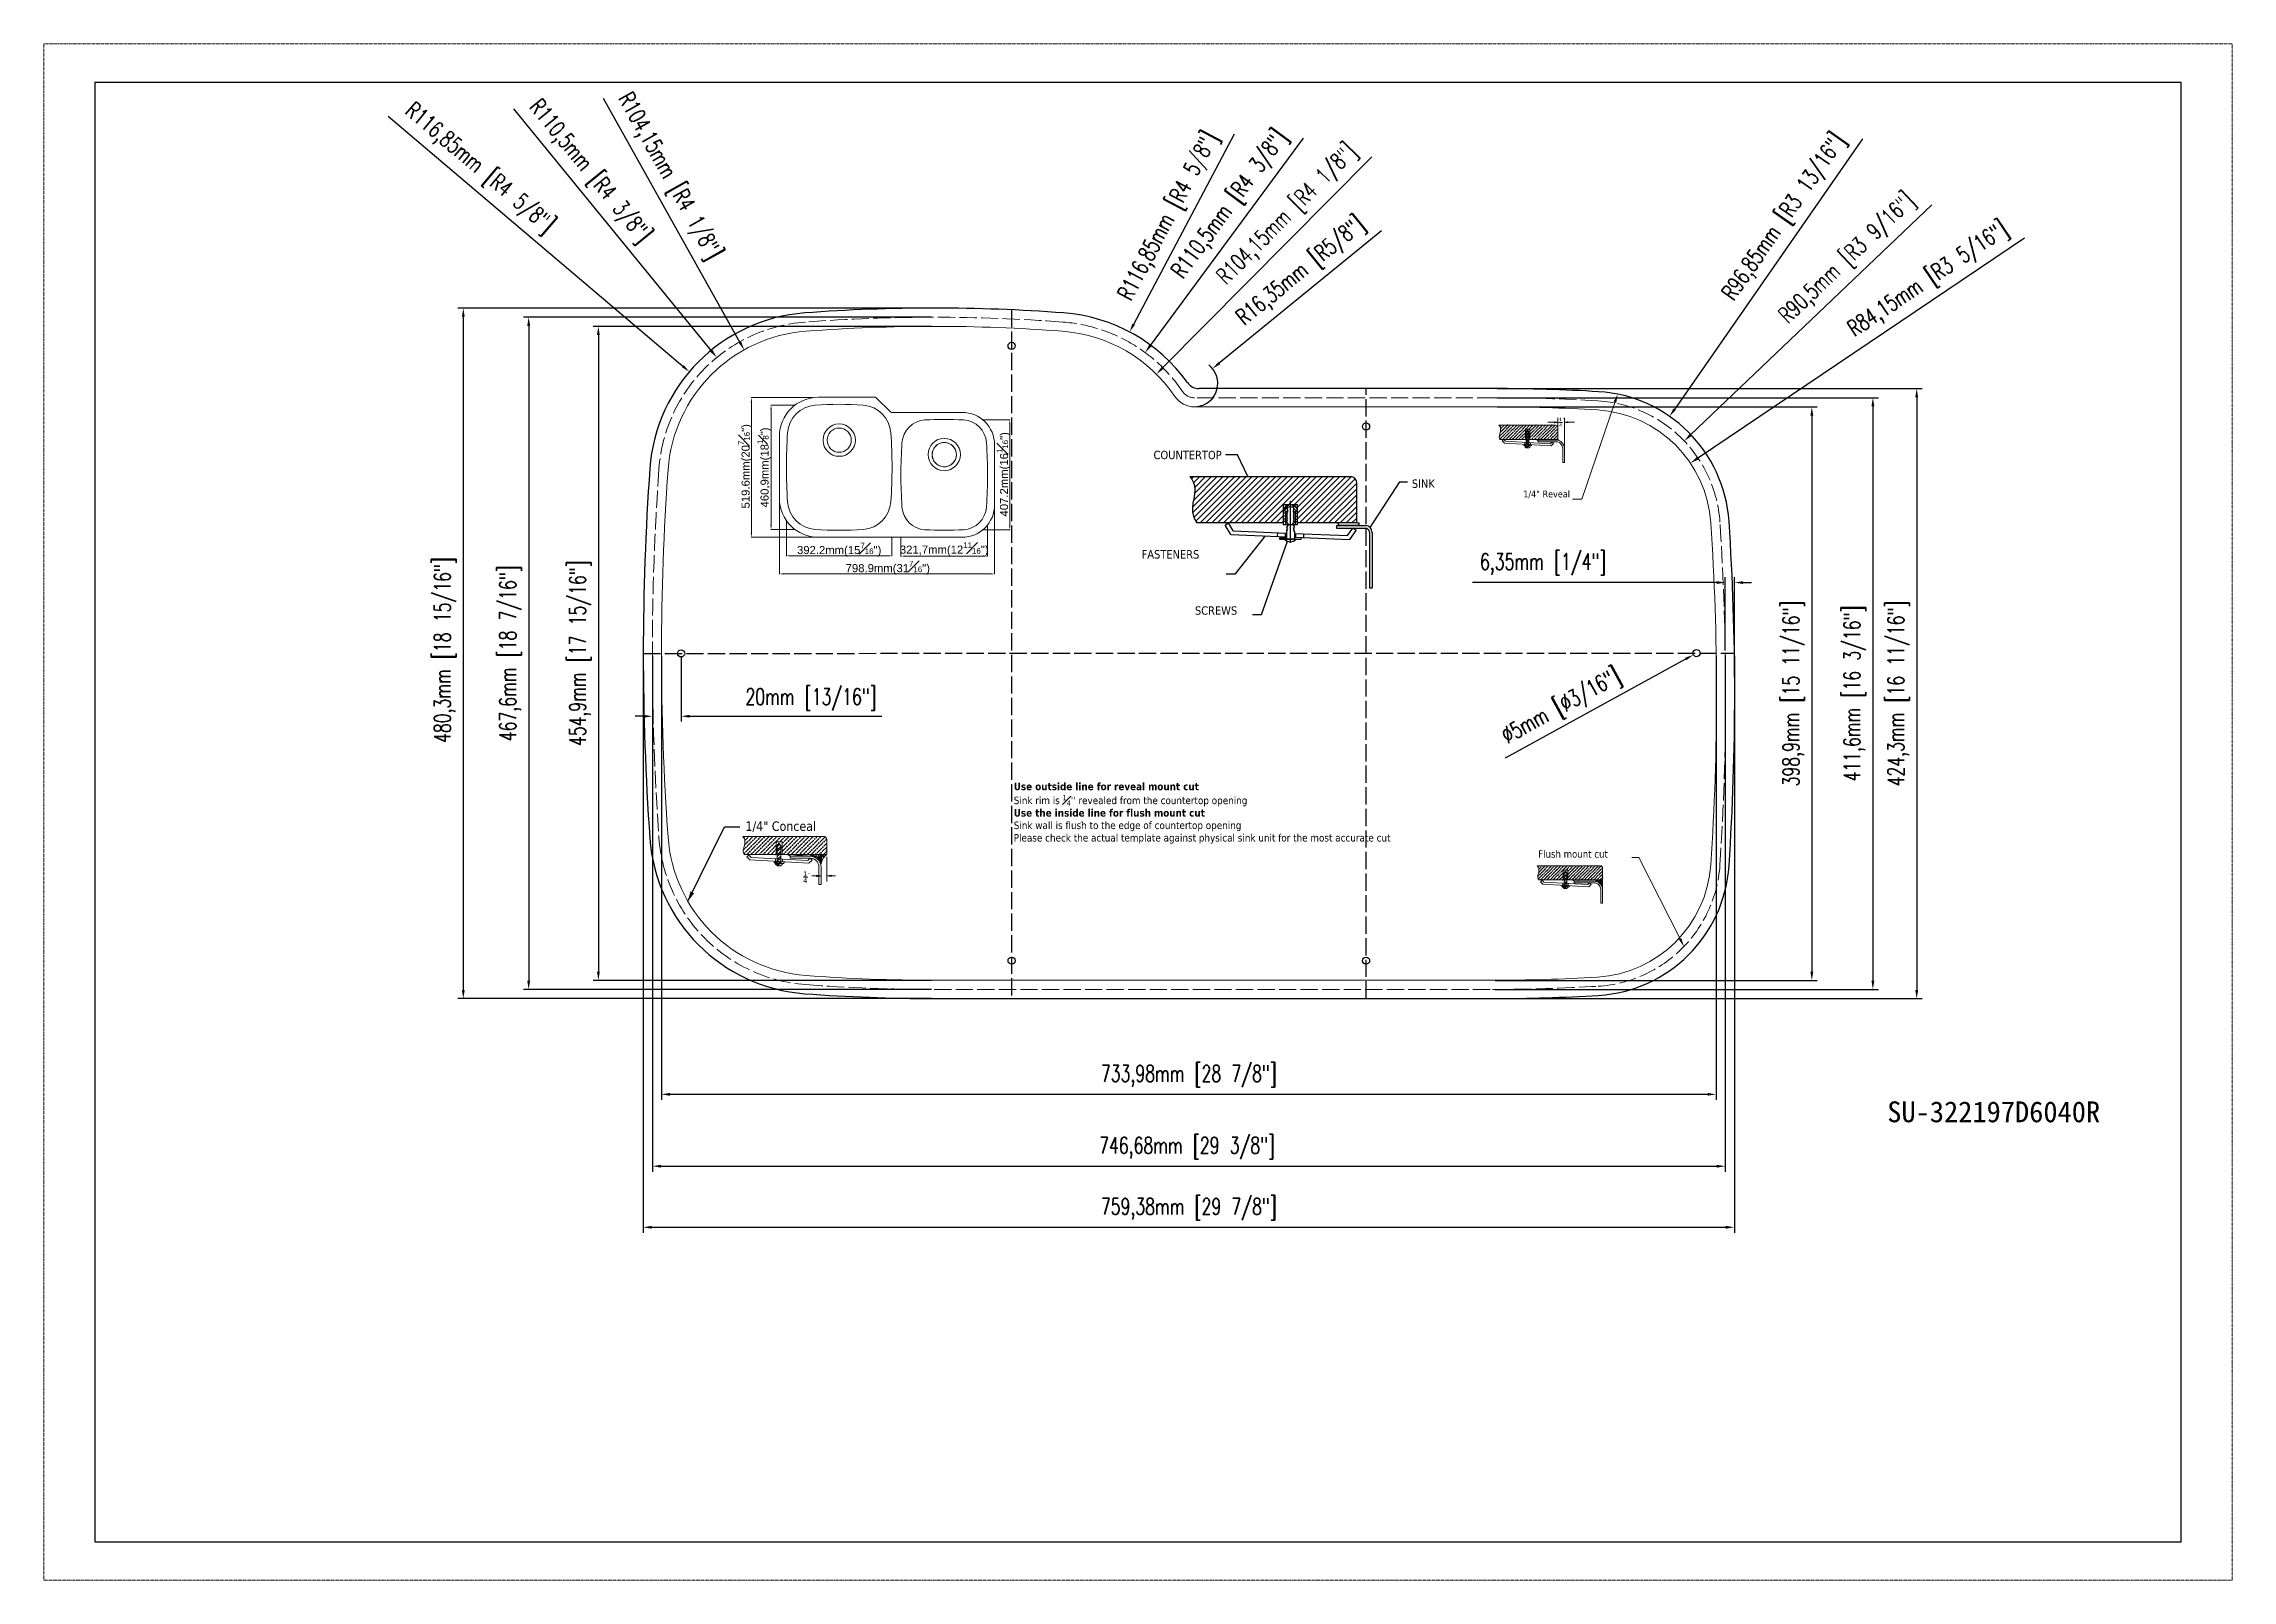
# Model space of a CAD drawing. Header units: millimetres. Extents: x 217 to 1740, y 261 to 1330.
import ezdxf

# ---------------------------------------------------------------- set-up
doc = ezdxf.new("R2010")
doc.units = ezdxf.units.MM
for name, pattern in [('ACAD_ISO02W100', [15, 12, -3]), ('ACAD_ISO03W100', [30, 12, -18]), ('PHANTOM2', [1.25, 0.625, -0.125, 0.125, -0.125, 0.125, -0.125])]:
    doc.linetypes.add(name, pattern=pattern)
doc.layers.add('CONT', color=7, linetype='Continuous')
for name, color, linetype, lineweight in [('DEFAULT_1', 7, 'ACAD_ISO03W100', 0), ('尺寸標注', 1, 'Continuous', 30), ('文字', 3, 'Continuous', 30), ('細實線', 1, 'Continuous', 13), ('虚线', 2, 'ACAD_ISO02W100', 30), ('裝訂區域', 6, 'PHANTOM2', 13)]:
    doc.layers.add(name, color=color, linetype=linetype, lineweight=lineweight)
doc.styles.add('0', font='arial.ttf', dxfattribs={"height": 1})
doc.styles.add('DIM', font='txt.shx', dxfattribs={"width": 0.7, "bigfont": 'chineset.shx'})
doc.styles.get("Standard").update_dxf_attribs({"font": 'arial.ttf'})
doc.dimstyles.new('DIMSTYLE_1', dxfattribs={"dimtxt": 9.5, "dimasz": 7, "dimexe": 0.18, "dimexo": 0.0625, "dimgap": 1, "dimtad": 1, "dimtoh": 1, "dimdsep": 46, "dimtxsty": 'Standard', "dimblk": '_FILLED', "dimcen": 0.09, "dimadec": 0, "dimazin": 0, "dimtp": 0.01, "dimtm": 0.01, "dimtfac": 1, "dimtofl": 0, "dimtmove": 0, "dimatfit": 3, "dimldrblk": '_FILLED', "dimfxl": 1, "dimtolj": 1, "dimarcsym": 0})
doc.dimstyles.new('ISO-25', dxfattribs={"dimtxt": 2.5, "dimasz": 2.5, "dimexe": 1.25, "dimexo": 0.625, "dimtad": 1, "dimtxsty": 'Standard', "dimcen": 2.5, "dimadec": 0, "dimazin": 0, "dimtfac": 1, "dimtmove": 0, "dimatfit": 3, "dimfxl": 1, "dimarcsym": 0})
doc.dimstyles.new('mm+in(开孔纸尺寸)', dxfattribs={"dimscale": 3, "dimtxt": 3.8, "dimasz": 2, "dimexe": 1.25, "dimexo": 0.625, "dimgap": 2, "dimtad": 1, "dimtxsty": 'DIM', "dimcen": 0, "dimclrd": 256, "dimclre": 256, "dimclrt": 3, "dimadec": 0, "dimazin": 0, "dimtfac": 1, "dimtmove": 0, "dimatfit": 1, "dimfxl": 1, "dimlwd": -1, "dimarcsym": 0})

msp = doc.modelspace()

# ---------------------------------------------------------------- texts
at = {"layer": '尺寸標注', "lineweight": 9, "style": '0'}
for s, p in [('4', (745.913, 746.321)), ('1', (745.904, 751.041))]:
    msp.add_text(s, height=3.375, dxfattribs=at).set_placement(p)
at = {"layer": '尺寸標注', "lineweight": 9, "style": '0', "width": 1.979076}
msp.add_text('"', height=1.705, dxfattribs=at).set_placement((749.17, 751.303))
at = {"layer": '尺寸標注', "char_height": 6.53247, "attachment_point": 1}
for s, insert, width in [('{\\fTahoma|b0|i0|c163|p34; }', (705.478, 793.183), 59.74783), ('{\\fTahoma|b0|i0|c163|p34; }', (705.541, 802.982), 57.18485), ('{\\fTahoma|b0|i0|c163|p34;1/4" Conceal}', (705.604, 789.126), 53.62187)]:
    msp.add_mtext(s, dxfattribs=dict(at, insert=insert, width=width))
at = {"layer": '文字'}
for s, insert, char_height, width, attachment_point in [("\\A1;\\fTahoma|b1|i0|c0|p34;Use outside line for reveal mount cut\\fTahoma|b0|i0|c0|p34; \\PSink rim is {\\H0.7x;\\S1#4;}\\H1.00002x;'' revealed from the countertop opening\\P\\fTahoma|b1|i0|c0|p34;Use the inside line for flush mount cut \\P\\fTahoma|b0|i0|c0|p34;Sink wall is flush to the edge of countertop opening \\PPlease check the actual template against physical sink unit for the most accurate cut \\P\\P\\fTahoma|b1|i0|c0|p34; ", (892.381, 816.086), 5.2, 327.00433, 1), ('{\\fTahoma|b0|i0|c163|p34;^ }', (938.405, 789.267), 2.6, 18.80155, 1), ('{\\fNSimSun|b0|i0|c134|p49;SU-322197D6040R\\fEbrima|b0|i0|c134|p2;}', (1574.384, 594.394), 14.52, 345.66793, 2)]:
    msp.add_mtext(s, dxfattribs=dict(at, insert=insert, char_height=char_height, width=width, attachment_point=attachment_point))
at = {"layer": '細實線', "style": '0'}
for s, p in [('1', (1272.002, 1067.604)), ('4', (1272.026, 1063.66))]:
    msp.add_text(s, height=2.413, dxfattribs=at).set_placement(p)
at = {"layer": '細實線', "style": '0', "width": 1.579121}
msp.add_text('"', height=1.528, dxfattribs=at).set_placement((1274.405, 1068.256))
at = {"layer": '細實線', "attachment_point": 1}
for s, insert, char_height, width in [('{\\fTahoma|b0|i0|c163|p34; }', (1249.298, 1027.686), 4.75631, 49.03142), ('{\\fTahoma|b0|i0|c163|p34; }', (1249.298, 1020.948), 4.75631, 43.5443), ('{\\fTahoma|b0|i0|c163|p34;1/4"\\fTahoma|b0|i0|c0|p34; \\fTahoma|b0|i0|c163|p34;Revea\\fTahoma|b0|i0|c0|p34;l}', (1246.947, 1019.312), 4.75631, 42.10792), ('{\\fTahoma|b0|i0|c0|p34; }', (1256.838, 777.921), 5.07395, 77.0678), ('{\\fTahoma|b0|i0|c0|p34; }', (1256.838, 770.873), 5.07395, 92.0678), ('{\\fTahoma|b0|i0|c0|p34;Flush mount cut}', (1257.379, 769.038), 5.07395, 82.0678)]:
    msp.add_mtext(s, dxfattribs=dict(at, insert=insert, char_height=char_height, width=width))

# ---------------------------------------------------------------- blocks, each defined once
blk = doc.blocks.new('*D32')
at = {"layer": 'Defpoints', "color": 0}
for p in [(634.5, 906.1), (1393.9, 906.3), (1393.9, 506.8)]:
    blk.add_point(p, dxfattribs=at)
at = {"layer": '尺寸標注', "lineweight": -2}
for p, q in [((634.5, 904.2), (634.5, 503)), ((1393.9, 904.4), (1393.9, 503))]:
    blk.add_line(p, q, dxfattribs=at)
at = {"layer": '尺寸標注'}
blk.add_line((640.5, 506.8), (1387.9, 506.8), dxfattribs=at)
for points in [[(640.5, 507.8), (640.5, 505.8), (634.5, 506.8)], [(1387.9, 505.8), (1387.9, 507.8), (1393.9, 506.8)]]:
    blk.add_solid(points, dxfattribs=at)
at = {"layer": '尺寸標注', "color": 3, "insert": (1014.2, 519.4), "char_height": 11.4, "attachment_point": 5, "style": 'DIM'}
blk.add_mtext('759,38mm [29 7/8"]', dxfattribs=at)
blk = doc.blocks.new('*D33')
at = {"layer": 'Defpoints', "color": 0}
for p in [(640.9, 906.1), (1387.6, 906.5), (1387.6, 549.3)]:
    blk.add_point(p, dxfattribs=at)
at = {"layer": '尺寸標注', "lineweight": -2}
for p, q in [((640.9, 904.2), (640.9, 545.5)), ((1387.6, 904.6), (1387.6, 545.5))]:
    blk.add_line(p, q, dxfattribs=at)
at = {"layer": '尺寸標注'}
blk.add_line((646.9, 549.3), (1381.6, 549.3), dxfattribs=at)
for points in [[(646.9, 550.3), (646.9, 548.3), (640.9, 549.3)], [(1381.6, 548.3), (1381.6, 550.3), (1387.6, 549.3)]]:
    blk.add_solid(points, dxfattribs=at)
at = {"layer": '尺寸標注', "color": 3, "insert": (1013, 561.9), "char_height": 11.4, "attachment_point": 5, "style": 'DIM'}
blk.add_mtext('746,68mm [29 3/8"]', dxfattribs=at)
blk = doc.blocks.new('efw')
at = {"layer": 'CONT', "lineweight": 25}
h = blk.add_hatch(dxfattribs=at)
h.set_pattern_fill('ANSI31', color=256, scale=0.808315, style=0)
h.set_pattern_definition([(45, (-2535.7435, -4394.8292), (-1.814719, 1.814719), [])])
edge = h.paths.add_edge_path()
edge.add_arc((-1986.4, -4346.4), 4.04, 0, 90)
edge.add_line((-1986.4, -4342.4), (-2086.1, -4342.4))
edge.add_spline(control_points=[(-2086.1, -4342.4), (-2085.3, -4343.4), (-2080.2, -4350.3), (-2087.3, -4362.3), (-2082.6, -4369.8), (-2081.7, -4371.2)], knot_values=[0, 0, 0, 0, 4.788302, 31.211075, 37.135874, 37.135874, 37.135874, 37.135874], degree=3, periodic=0)
edge.add_line((-2081.7, -4371.2), (-2028.1, -4371.2))
edge.add_line((-2028.1, -4371.2), (-2028.1, -4359.7))
edge.add_line((-2028.1, -4359.7), (-2019.2, -4359.7))
edge.add_line((-2019.2, -4359.7), (-2019.2, -4371.2))
edge.add_line((-2019.2, -4371.2), (-1982.4, -4371.2))
edge.add_line((-1982.4, -4371.2), (-1982.4, -4346.4))
at = {"lineweight": 25}
for p, q in [((-2064.2, -4372.5), (-2062.1, -4371.2)), ((-2031.7, -4377.2), (-2031.8, -4379.7)), ((-2026.9, -4377.4), (-2027, -4379.9)), ((-2020.4, -4377.7), (-2020.5, -4380.1)), ((-2015.5, -4377.9), (-2015.6, -4380.3)), ((-1982.8, -4375.9), (-1984.8, -4374.5))]:
    blk.add_line(p, q, dxfattribs=at)
at = {"layer": 'CONT', "lineweight": 25}
for p, q in [((-2056.5, -4329), (-2064, -4329)), ((-2050.2, -4342.4), (-2056.5, -4329)), ((-2086.1, -4342.4), (-1986.4, -4342.4)), ((-1982.4, -4371.2), (-1982.4, -4346.4)), ((-1974.1, -4374), (-1955.7, -4345.7)), ((-1955.7, -4345.7), (-1950.9, -4345.7)), ((-2028.1, -4359.7), (-2019.2, -4359.7)), ((-2025.8, -4359.7), (-2028.1, -4363)), ((-2028.1, -4359.7), (-2028.1, -4372.1)), ((-2028.1, -4364.6), (-2025.6, -4361.5)), ((-2026.6, -4365.1), (-2028.1, -4365.1)), ((-2025.4, -4364.2), (-2026.6, -4364.2)), ((-2026.6, -4364.2), (-2026.6, -4372.1)), ((-2025.4, -4364.4), (-2026.1, -4365.1)), ((-2025.4, -4365.7), (-2026.1, -4365.1)), ((-2025, -4360.5), (-2025.6, -4360.5)), ((-2025, -4359.7), (-2025, -4360.5)), ((-2023.7, -4357.7), (-2023.7, -4383.6)), ((-2022.3, -4359.7), (-2022.3, -4360.5)), ((-2022.3, -4360.5), (-2021.7, -4360.5)), ((-2021.9, -4364.2), (-2020.7, -4364.2)), ((-2021.9, -4364.4), (-2021.3, -4365.1)), ((-2021.9, -4365.7), (-2021.3, -4365.1)), ((-2019.2, -4364.6), (-2021.7, -4362)), ((-2021.5, -4359.7), (-2019.2, -4363)), ((-2020.7, -4364.2), (-2020.7, -4372.1)), ((-2020.7, -4365.1), (-2019.2, -4365.1)), ((-2019.2, -4372.1), (-2019.2, -4359.7)), ((-2028.1, -4371.2), (-2081.7, -4371.2)), ((-2060.6, -4378.4), (-2064.2, -4372.5)), ((-2059.2, -4376.1), (-2062.1, -4371.2)), ((-2060.6, -4378.4), (-2026.1, -4379.9)), ((-2059.2, -4376.1), (-2026.1, -4377.5)), ((-2026.6, -4366.9), (-2028.1, -4366.9)), ((-2026.6, -4368.9), (-2028.1, -4368.9)), ((-2026.6, -4370.3), (-2028.1, -4370.3)), ((-2028.1, -4372.1), (-2019.2, -4372.1)), ((-2025.4, -4365.7), (-2026.1, -4366.4)), ((-2025.4, -4367), (-2026.1, -4366.4)), ((-2025.4, -4367), (-2026.1, -4367.7)), ((-2025.4, -4368.3), (-2026.1, -4367.7)), ((-2025.4, -4368.3), (-2026.1, -4369)), ((-2025.4, -4369.6), (-2026.1, -4369)), ((-2025.4, -4369.6), (-2026.1, -4370.3)), ((-2024.9, -4372.1), (-2026.1, -4370.3)), ((-2024.9, -4372.1), (-2026.1, -4373.9)), ((-2025.4, -4374.5), (-2026.1, -4373.9)), ((-2025.4, -4374.5), (-2026.1, -4375.2)), ((-2025.4, -4375.8), (-2026.1, -4375.2)), ((-2025.4, -4375.8), (-2026.1, -4376.3)), ((-2026.1, -4376.3), (-2026.1, -4381.1)), ((-2022.4, -4372.1), (-2021.2, -4370.3)), ((-2022.4, -4372.1), (-2021.2, -4373.9)), ((-2021.9, -4365.7), (-2021.3, -4366.4)), ((-2021.9, -4367), (-2021.3, -4366.4)), ((-2021.9, -4367), (-2021.3, -4367.7)), ((-2021.9, -4368.3), (-2021.3, -4367.7)), ((-2021.9, -4368.3), (-2021.3, -4369)), ((-2021.9, -4369.6), (-2021.3, -4369)), ((-2021.9, -4369.6), (-2021.2, -4370.3)), ((-2021.9, -4374.5), (-2021.2, -4373.9)), ((-2021.9, -4374.5), (-2021.3, -4375.2)), ((-2021.9, -4375.8), (-2021.3, -4375.2)), ((-2021.9, -4375.8), (-2021.2, -4376.3)), ((-2021.2, -4376.3), (-2021.2, -4381.1)), ((-2021.2, -4377.7), (-1988.1, -4379.1)), ((-2020.7, -4366.9), (-2019.2, -4366.9)), ((-2020.7, -4368.9), (-2019.2, -4368.9)), ((-2020.7, -4370.3), (-2019.2, -4370.3)), ((-1982.4, -4371.2), (-2019.2, -4371.2)), ((-1995, -4372.8), (-1977, -4372.8)), ((-1995, -4372.8), (-1995, -4374.5)), ((-1995, -4374.5), (-1977, -4374.5)), ((-1993.2, -4372.8), (-1994.3, -4371.2)), ((-1981.1, -4372.8), (-1993.2, -4372.8)), ((-1988.1, -4379.1), (-1984.8, -4374.5)), ((-1986.8, -4381.5), (-1982.8, -4375.9)), ((-1982.4, -4371.2), (-1981.1, -4371.2)), ((-1981.1, -4371.2), (-1981.1, -4372.8)), ((-1974.5, -4376.9), (-1974.5, -4411.6)), ((-1972.9, -4376.9), (-1972.9, -4411.6)), ((-2057.8, -4402.9), (-2039.1, -4379.3)), ((-2041.6, -4428.1), (-2025.4, -4382.6)), ((-2026.1, -4380.7), (-2030.5, -4380.7)), ((-2030.5, -4380.7), (-2030.5, -4381.3)), ((-2030.5, -4381.3), (-2016.9, -4381.3)), ((-2026.1, -4381.1), (-2021.2, -4381.1)), ((-2021.2, -4380.1), (-1986.8, -4381.5)), ((-2016.9, -4381.3), (-2016.8, -4380.3)), ((-2063.5, -4402.9), (-2057.8, -4402.9)), ((-1974.5, -4411.6), (-1972.9, -4411.6)), ((-2047.2, -4428.1), (-2041.6, -4428.1))]:
    blk.add_line(p, q, dxfattribs=at)
for centre, radius, start, end in [((-1986.4, -4346.4), 4.04, 0, 90), ((-2023.7, -4364.3), 3.09, 50.677, 129.323), ((-1977, -4376.9), 4.04, 0, 90), ((-1977, -4376.9), 2.42, 0, 90), ((-2023.7, -4377.7), 5.2, 224.4662, 315.5338)]:
    blk.add_arc(centre, radius, start, end, dxfattribs=at)
for points, knots in [([(-2086.1, -4342.4), (-2085.3, -4343.4), (-2080.2, -4350.3), (-2087.3, -4362.3), (-2082.6, -4369.8), (-2081.7, -4371.2)], [0, 0, 0, 0, 3.870458, 25.228387, 30.017492, 30.017492, 30.017492, 30.017492]), ([(-2025.6, -4360.5), (-2025.6, -4361.3), (-2025.6, -4362.7), (-2025.5, -4364), (-2025.4, -4364.4)], [0.304732, 0.304732, 0.304732, 0.304732, 3.312565, 5.150382, 5.150382, 5.150382, 5.150382]), ([(-2021.7, -4360.5), (-2021.7, -4361.3), (-2021.7, -4362.7), (-2021.9, -4364), (-2021.9, -4364.4)], [0.304732, 0.304732, 0.304732, 0.304732, 3.312565, 5.150382, 5.150382, 5.150382, 5.150382])]:
    blk.add_open_spline(points, degree=3, knots=knots, dxfattribs=at)
at = {"layer": 'CONT', "char_height": 5.198, "width": 14.864, "attachment_point": 1}
for s, insert in [('{\\fTahoma|b0|i0|c0|p34;COUNTERTOP\\P }', (-2108.7, -4326.4)), ('{\\fTahoma|b0|i0|c0|p34;SINK\\P }', (-1948.2, -4344.2)), ('{\\fTahoma|b0|i0|c0|p34;FASTENERS\\P }', (-2116.1, -4388.1)), ('{\\fTahoma|b0|i0|c0|p34;SCREWS\\P }', (-2083, -4423))]:
    blk.add_mtext(s, dxfattribs=dict(at, insert=insert))
blk = doc.blocks.new('*D34')
at = {"layer": 'Defpoints', "color": 0}
for p in [(640.9, 906), (660.9, 906), (660.9, 862.3)]:
    blk.add_point(p, dxfattribs=at)
at = {"layer": '尺寸標注', "lineweight": -2}
for p, q in [((640.9, 904.2), (640.9, 858.6)), ((660.9, 904.2), (660.9, 858.6))]:
    blk.add_line(p, q, dxfattribs=at)
at = {"layer": '尺寸標注'}
for p, q in [((634.9, 862.3), (628.9, 862.3)), ((666.9, 862.3), (800.5, 862.3))]:
    blk.add_line(p, q, dxfattribs=at)
for points in [[(634.9, 861.3), (634.9, 863.3), (640.9, 862.3)], [(666.9, 863.3), (666.9, 861.3), (660.9, 862.3)]]:
    blk.add_solid(points, dxfattribs=at)
at = {"layer": '尺寸標注', "color": 3, "insert": (751.3, 874), "char_height": 11.4, "attachment_point": 5, "style": 'DIM'}
blk.add_mtext('20mm [13/16"]', dxfattribs=at)
blk = doc.blocks.new('*D35')
at = {"layer": 'Defpoints', "color": 0}
for p in [(1365.4, 905), (1369.8, 907.5)]:
    blk.add_point(p, dxfattribs=at)
at = {"layer": '尺寸標注'}
blk.add_line((1234.7, 833.3), (1360.1, 902.2), dxfattribs=at)
blk.add_solid([(1360.6, 901.3), (1359.6, 903), (1365.4, 905)], dxfattribs=at)
at = {"layer": '尺寸標注', "color": 3, "insert": (1274, 868.2), "char_height": 11.4, "attachment_point": 5, "rotation": 28.761, "style": 'DIM'}
blk.add_mtext('∅5mm [∅3/16"]', dxfattribs=at)
blk = doc.blocks.new('*D8')
at = {"lineweight": -2}
for p, q in [((9873, -277), (9873, -673.2)), ((10671.9, -277), (10671.9, -673.2)), ((9888, -672), (10656.9, -672))]:
    blk.add_line(p, q, dxfattribs=at)
for points in [[(9888, -669.5), (9888, -674.5), (9873, -672)], [(10656.9, -669.5), (10656.9, -674.5), (10671.9, -672)]]:
    blk.add_solid(points)
at = {"layer": 'Defpoints', "color": 0}
for p in [(9873, -276.3), (10671.9, -276.3), (10671.9, -672)]:
    blk.add_point(p, dxfattribs=at)
at = {"color": 0, "insert": (10275.5, -649), "char_height": 30, "attachment_point": 5}
blk.add_mtext('798.9mm(31{\\H0.7x;\\S7#16;}")', dxfattribs=at)
blk = doc.blocks.new('*D4')
at = {"lineweight": -2}
for p, q in [((9899.1, -474.8), (9899.1, -606.1)), ((10290.9, -536.8), (10290.9, -606.1)), ((9914.1, -604.9), (10275.9, -604.9))]:
    blk.add_line(p, q, dxfattribs=at)
for points in [[(9914.1, -602.4), (9914.1, -607.4), (9899.1, -604.9)], [(10275.9, -602.4), (10275.9, -607.4), (10290.9, -604.9)]]:
    blk.add_solid(points)
at = {"layer": 'Defpoints', "color": 0}
for p in [(9899.1, -474.2), (10290.9, -536.1), (10290.9, -604.9)]:
    blk.add_point(p, dxfattribs=at)
at = {"color": 0, "insert": (10095, -581.9), "char_height": 30, "attachment_point": 5}
blk.add_mtext('392.2mm(15{\\H0.7x;\\S7#16;}")', dxfattribs=at)
blk = doc.blocks.new('*D5')
at = {"lineweight": -2}
for p, q in [((10324.2, -536.8), (10324.2, -607.2)), ((10645.6, -491), (10645.6, -607.2)), ((10339.2, -605.9), (10630.6, -605.9))]:
    blk.add_line(p, q, dxfattribs=at)
for points in [[(10339.2, -603.4), (10339.2, -608.4), (10324.2, -605.9)], [(10630.6, -603.4), (10630.6, -608.4), (10645.6, -605.9)]]:
    blk.add_solid(points)
at = {"layer": 'Defpoints', "color": 0}
for p in [(10324.2, -536.1), (10645.6, -490.4), (10645.6, -605.9)]:
    blk.add_point(p, dxfattribs=at)
at = {"color": 0, "insert": (10484.9, -580.4), "char_height": 30, "attachment_point": 5}
blk.add_mtext('321,7mm(12{\\H0.7x;\\S11#16;}")', dxfattribs=at)
blk = doc.blocks.new('*D9')
at = {"lineweight": -2}
for p, q in [((9998.7, -17.7), (9767.8, -17.7)), ((9769.1, -32.7), (9769.1, -520.7)), ((10006.3, -535.7), (9767.8, -535.7))]:
    blk.add_line(p, q, dxfattribs=at)
for points in [[(9766.6, -32.7), (9771.6, -32.7), (9769.1, -17.7)], [(9766.6, -520.7), (9771.6, -520.7), (9769.1, -535.7)]]:
    blk.add_solid(points)
at = {"layer": 'Defpoints', "color": 0}
for p in [(9999.3, -17.7), (9769.1, -535.7), (10007, -535.7)]:
    blk.add_point(p, dxfattribs=at)
at = {"color": 0, "insert": (9746.1, -272.5), "char_height": 30, "attachment_point": 5, "rotation": 90}
blk.add_mtext('519.6mm(20{\\H0.7x;\\S7#16;}")', dxfattribs=at)
blk = doc.blocks.new('*D6')
at = {"lineweight": -2}
for p, q in [((9929.9, -45.9), (9840.7, -45.9)), ((9842, -60.9), (9842, -491.8)), ((9929.9, -506.8), (9840.7, -506.8))]:
    blk.add_line(p, q, dxfattribs=at)
for points in [[(9839.5, -60.9), (9844.5, -60.9), (9842, -45.9)], [(9839.5, -491.8), (9844.5, -491.8), (9842, -506.8)]]:
    blk.add_solid(points)
at = {"layer": 'Defpoints', "color": 0}
for p in [(9930.5, -45.9), (9842, -506.8), (9930.5, -506.8)]:
    blk.add_point(p, dxfattribs=at)
at = {"color": 0, "insert": (9816.5, -276.9), "char_height": 30, "attachment_point": 5, "rotation": 90}
blk.add_mtext('460,9mm(18{\\H0.7x;\\S1#8;}")', dxfattribs=at)
blk = doc.blocks.new('*D7')
at = {"lineweight": -2}
for p, q in [((10626.4, -100.7), (10729.6, -100.7)), ((10728.4, -115.7), (10728.4, -493)), ((10626.4, -508), (10729.6, -508))]:
    blk.add_line(p, q, dxfattribs=at)
for points in [[(10725.9, -115.7), (10730.9, -115.7), (10728.4, -100.7)], [(10725.9, -493), (10730.9, -493), (10728.4, -508)]]:
    blk.add_solid(points)
at = {"layer": 'Defpoints', "color": 0}
for p in [(10625.8, -100.7), (10625.8, -508), (10728.4, -508)]:
    blk.add_point(p, dxfattribs=at)
at = {"color": 0, "insert": (10705.4, -302.3), "char_height": 30, "attachment_point": 5, "rotation": 90}
blk.add_mtext('407.2mm(16{\\H0.7x;\\S1#16;}")', dxfattribs=at)
blk = doc.blocks.new('*D36')
at = {"layer": 'Defpoints', "color": 0}
for p in [(1348.8, 1070.9), (1293.5, 991.4)]:
    blk.add_point(p, dxfattribs=at)
at = {"layer": '尺寸標注'}
blk.add_line((1483.1, 1264.1), (1352.2, 1075.8), dxfattribs=at)
blk.add_solid([(1351.4, 1076.4), (1353.1, 1075.3), (1348.8, 1070.9)], dxfattribs=at)
at = {"layer": '尺寸標注', "color": 3, "insert": (1429.4, 1209), "char_height": 11.4, "attachment_point": 5, "rotation": 55.1899, "style": 'DIM'}
blk.add_mtext('R96,85mm [R3 13/16"]', dxfattribs=at)
blk = doc.blocks.new('*D37')
at = {"layer": 'Defpoints', "color": 0}
for p in [(1359.1, 1053.8), (1293.5, 991.4)]:
    blk.add_point(p, dxfattribs=at)
at = {"layer": '尺寸標注'}
blk.add_line((1531.4, 1218.1), (1363.4, 1058), dxfattribs=at)
blk.add_solid([(1362.7, 1058.7), (1364.1, 1057.2), (1359.1, 1053.8)], dxfattribs=at)
at = {"layer": '尺寸標注', "color": 3, "insert": (1473.1, 1180), "char_height": 11.4, "attachment_point": 5, "rotation": 43.6156, "style": 'DIM'}
blk.add_mtext('R90,5mm [R3 9/16"]', dxfattribs=at)
blk = doc.blocks.new('*D38')
at = {"layer": 'Defpoints', "color": 0}
for p in [(973, 1129.6), (918.3, 1026.4)]:
    blk.add_point(p, dxfattribs=at)
at = {"layer": '尺寸標注'}
blk.add_line((1045.8, 1267.2), (975.8, 1134.9), dxfattribs=at)
blk.add_solid([(974.9, 1135.4), (976.7, 1134.5), (973, 1129.6)], dxfattribs=at)
at = {"layer": '尺寸標注', "color": 3, "insert": (1001, 1209.6), "char_height": 11.4, "attachment_point": 5, "rotation": 62.1071, "style": 'DIM'}
blk.add_mtext('R116,85mm [R4 5/8"]', dxfattribs=at)
blk = doc.blocks.new('*D39')
at = {"layer": 'Defpoints', "color": 0}
for p in [(983.8, 1115.3), (918.3, 1026.4)]:
    blk.add_point(p, dxfattribs=at)
at = {"layer": '尺寸標注'}
blk.add_line((1093.7, 1264.4), (987.4, 1120.2), dxfattribs=at)
blk.add_solid([(986.6, 1120.7), (988.2, 1119.6), (983.8, 1115.3)], dxfattribs=at)
at = {"layer": '尺寸標注', "color": 3, "insert": (1043.6, 1217.8), "char_height": 11.4, "attachment_point": 5, "rotation": 53.6189, "style": 'DIM'}
blk.add_mtext('R110,5mm [R4 3/8"]', dxfattribs=at)
blk = doc.blocks.new('*D40')
at = {"layer": 'Defpoints', "color": 0}
for p in [(1387.6, 955.3), (1387.6, 906.2), (1393.9, 906.3)]:
    blk.add_point(p, dxfattribs=at)
at = {"layer": '尺寸標注'}
for p, q in [((1381.6, 955.3), (1211.6, 955.3)), ((1399.9, 955.3), (1405.9, 955.3))]:
    blk.add_line(p, q, dxfattribs=at)
at = {"layer": '尺寸標注', "lineweight": -2}
for p, q in [((1387.6, 908), (1387.6, 959.1)), ((1393.9, 908.1), (1393.9, 959.1))]:
    blk.add_line(p, q, dxfattribs=at)
at = {"layer": '尺寸標注'}
for points in [[(1381.6, 954.3), (1381.6, 956.3), (1387.6, 955.3)], [(1399.9, 956.3), (1399.9, 954.3), (1393.9, 955.3)]]:
    blk.add_solid(points, dxfattribs=at)
at = {"layer": '尺寸標注', "color": 3, "insert": (1260.8, 968), "char_height": 11.4, "attachment_point": 5, "style": 'DIM'}
blk.add_mtext('6,35mm [1/4"]', dxfattribs=at)
blk = doc.blocks.new('*D41')
at = {"layer": 'Defpoints', "color": 0}
for p in [(647.2, 906), (1381.2, 906.3), (1381.2, 599.3)]:
    blk.add_point(p, dxfattribs=at)
at = {"layer": '尺寸標注', "lineweight": -2}
for p, q in [((647.2, 904.2), (647.2, 595.5)), ((1381.2, 904.4), (1381.2, 595.5))]:
    blk.add_line(p, q, dxfattribs=at)
at = {"layer": '尺寸標注'}
blk.add_line((653.2, 599.3), (1375.2, 599.3), dxfattribs=at)
for points in [[(653.2, 600.3), (653.2, 598.3), (647.2, 599.3)], [(1375.2, 598.3), (1375.2, 600.3), (1381.2, 599.3)]]:
    blk.add_solid(points, dxfattribs=at)
at = {"layer": '尺寸標注', "color": 3, "insert": (1014.2, 611.9), "char_height": 11.4, "attachment_point": 5, "style": 'DIM'}
blk.add_mtext('733,98mm [28 7/8"]', dxfattribs=at)
blk = doc.blocks.new('*D42')
at = {"layer": 'Defpoints', "color": 0}
for p in [(666.6, 1102), (755.7, 1026.4)]:
    blk.add_point(p, dxfattribs=at)
at = {"layer": '尺寸標注'}
blk.add_line((457.1, 1279.8), (662, 1105.8), dxfattribs=at)
blk.add_solid([(661.4, 1105.1), (662.7, 1106.6), (666.6, 1102)], dxfattribs=at)
at = {"layer": '尺寸標注', "color": 3, "insert": (520, 1242.9), "char_height": 11.4, "attachment_point": 5, "rotation": 319.6814, "style": 'DIM'}
blk.add_mtext('R116,85mm [R4 5/8"]', dxfattribs=at)
blk = doc.blocks.new('*D43')
at = {"layer": 'Defpoints', "color": 0}
for p in [(685.7, 1111.9), (755.7, 1026.4)]:
    blk.add_point(p, dxfattribs=at)
at = {"layer": '尺寸標注'}
blk.add_line((544.3, 1284.8), (681.9, 1116.5), dxfattribs=at)
blk.add_solid([(681.1, 1115.9), (682.7, 1117.2), (685.7, 1111.9)], dxfattribs=at)
at = {"layer": '尺寸標注', "color": 3, "insert": (596.6, 1240.8), "char_height": 11.4, "attachment_point": 5, "rotation": 309.2808, "style": 'DIM'}
blk.add_mtext('R110,5mm [R4 3/8"]', dxfattribs=at)
blk = doc.blocks.new('*D44')
at = {"layer": 'Defpoints', "color": 0}
for p in [(704.8, 1117.2), (755.7, 1026.4)]:
    blk.add_point(p, dxfattribs=at)
at = {"layer": '尺寸標注'}
blk.add_line((606.7, 1292.2), (701.8, 1122.4), dxfattribs=at)
blk.add_solid([(701, 1122), (702.7, 1122.9), (704.8, 1117.2)], dxfattribs=at)
at = {"layer": '尺寸標注', "color": 3, "insert": (651.9, 1237.5), "char_height": 11.4, "attachment_point": 5, "rotation": 299.2673, "style": 'DIM'}
blk.add_mtext('R104,15mm [R4 1/8"]', dxfattribs=at)
blk = doc.blocks.new('*D45')
at = {"layer": 'Defpoints', "color": 0}
for p in [(991.7, 1100.3), (918.3, 1026.4)]:
    blk.add_point(p, dxfattribs=at)
at = {"layer": '尺寸標注'}
blk.add_line((1141.5, 1251.4), (995.9, 1104.6), dxfattribs=at)
blk.add_solid([(995.2, 1105.3), (996.6, 1103.9), (991.7, 1100.3)], dxfattribs=at)
at = {"layer": '尺寸標注', "color": 3, "insert": (1083.3, 1210.7), "char_height": 11.4, "attachment_point": 5, "rotation": 45.2329, "style": 'DIM'}
blk.add_mtext('R104,15mm [R4 1/8"]', dxfattribs=at)
blk = doc.blocks.new('*D46')
at = {"layer": 'Defpoints', "color": 0}
for p in [(1030.8, 1104.2), (1018.1, 1093.9)]:
    blk.add_point(p, dxfattribs=at)
at = {"layer": '尺寸標注'}
blk.add_line((1148.3, 1200), (1035.4, 1108), dxfattribs=at)
at = {"layer": '尺寸標注', "lineweight": -2}
blk.add_arc((1018.1, 1093.9), 16.3, 276.5742, 52.3454, dxfattribs=at)
at = {"layer": '尺寸標注'}
blk.add_solid([(1034.8, 1108.8), (1036.1, 1107.2), (1030.8, 1104.2)], dxfattribs=at)
at = {"layer": '尺寸標注', "color": 3, "insert": (1092.8, 1171.1), "char_height": 11.4, "attachment_point": 5, "rotation": 39.1752, "style": 'DIM'}
blk.add_mtext('R16,35mm [R5/8"]', dxfattribs=at)
blk = doc.blocks.new('*D47')
at = {"layer": 'Defpoints', "color": 0}
for p in [(1363.3, 1038.4), (1293.5, 991.4)]:
    blk.add_point(p, dxfattribs=at)
at = {"layer": '尺寸標注'}
blk.add_line((1595.9, 1194.9), (1368.3, 1041.7), dxfattribs=at)
blk.add_solid([(1367.8, 1042.6), (1368.9, 1040.9), (1363.3, 1038.4)], dxfattribs=at)
at = {"layer": '尺寸標注', "color": 3, "insert": (1529.3, 1165.3), "char_height": 11.4, "attachment_point": 5, "rotation": 33.9416, "style": 'DIM'}
blk.add_mtext('R84,15mm [R3 5/16"]', dxfattribs=at)
blk = doc.blocks.new('_FILLED')
at = {"color": 0, "linetype": 'ByBlock'}
blk.add_solid([(0, 0), (-1, 0.21), (-1, -0.21)], dxfattribs=at)
blk = doc.blocks.new('*D48')
at = {"layer": 'Defpoints', "color": 0}
for p in [(837, 1146.2), (509.3, 665.9), (837, 665.9)]:
    blk.add_point(p, dxfattribs=at)
at = {"layer": '尺寸標注', "lineweight": -2}
for p, q in [((835.1, 1146.2), (505.6, 1146.2)), ((835.1, 665.9), (505.6, 665.9))]:
    blk.add_line(p, q, dxfattribs=at)
at = {"layer": '尺寸標注'}
blk.add_line((509.3, 1140.2), (509.3, 671.9), dxfattribs=at)
for points in [[(510.3, 1140.2), (508.3, 1140.2), (509.3, 1146.2)], [(508.3, 671.9), (510.3, 671.9), (509.3, 665.9)]]:
    blk.add_solid(points, dxfattribs=at)
at = {"layer": '尺寸標注', "color": 3, "insert": (496.7, 908.3), "char_height": 11.4, "attachment_point": 5, "rotation": 90, "style": 'DIM'}
blk.add_mtext('480,3mm [18 15/16"]', dxfattribs=at)
blk = doc.blocks.new('*D49')
at = {"layer": 'Defpoints', "color": 0}
for p in [(1226.9, 1090.2), (1227.3, 665.9), (1520.8, 665.9)]:
    blk.add_point(p, dxfattribs=at)
at = {"layer": '尺寸標注', "lineweight": -2}
for p, q in [((1228.8, 1090.2), (1524.6, 1090.2)), ((1229.1, 665.9), (1524.6, 665.9))]:
    blk.add_line(p, q, dxfattribs=at)
at = {"layer": '尺寸標注'}
blk.add_line((1520.8, 1084.2), (1520.8, 671.9), dxfattribs=at)
for points in [[(1521.8, 1084.2), (1519.8, 1084.2), (1520.8, 1090.2)], [(1519.8, 671.9), (1521.8, 671.9), (1520.8, 665.9)]]:
    blk.add_solid(points, dxfattribs=at)
at = {"layer": '尺寸標注', "color": 3, "insert": (1508.2, 878.1), "char_height": 11.4, "attachment_point": 5, "rotation": 90, "style": 'DIM'}
blk.add_mtext('424,3mm [16 11/16"]', dxfattribs=at)
blk = doc.blocks.new('*D50')
at = {"layer": 'Defpoints', "color": 0}
for p in [(837, 1133.5), (603.3, 678.6), (837, 678.6)]:
    blk.add_point(p, dxfattribs=at)
at = {"layer": '尺寸標注', "lineweight": -2}
for p, q in [((835.1, 1133.5), (599.6, 1133.5)), ((835.1, 678.6), (599.6, 678.6))]:
    blk.add_line(p, q, dxfattribs=at)
at = {"layer": '尺寸標注'}
blk.add_line((603.3, 1127.5), (603.3, 684.6), dxfattribs=at)
for points in [[(604.3, 1127.5), (602.3, 1127.5), (603.3, 1133.5)], [(602.3, 684.6), (604.3, 684.6), (603.3, 678.6)]]:
    blk.add_solid(points, dxfattribs=at)
at = {"layer": '尺寸標注', "color": 3, "insert": (590.7, 906.1), "char_height": 11.4, "attachment_point": 5, "rotation": 90, "style": 'DIM'}
blk.add_mtext('454,9mm [17 15/16"]', dxfattribs=at)
blk = doc.blocks.new('*D51')
at = {"layer": 'Defpoints', "color": 0}
for p in [(837, 1139.9), (554.8, 672.3), (837, 672.3)]:
    blk.add_point(p, dxfattribs=at)
at = {"layer": '尺寸標注', "lineweight": -2}
for p, q in [((835.1, 1139.9), (551.1, 1139.9)), ((835.1, 672.3), (551.1, 672.3))]:
    blk.add_line(p, q, dxfattribs=at)
at = {"layer": '尺寸標注'}
blk.add_line((554.8, 1133.9), (554.8, 678.3), dxfattribs=at)
for points in [[(555.8, 1133.9), (553.8, 1133.9), (554.8, 1139.9)], [(553.8, 678.3), (555.8, 678.3), (554.8, 672.3)]]:
    blk.add_solid(points, dxfattribs=at)
at = {"layer": '尺寸標注', "color": 3, "insert": (542.2, 906.1), "char_height": 11.4, "attachment_point": 5, "rotation": 90, "style": 'DIM'}
blk.add_mtext('467,6mm [18 7/16"]', dxfattribs=at)
blk = doc.blocks.new('*D52')
at = {"layer": 'Defpoints', "color": 0}
for p in [(1226.9, 1077.5), (1225.6, 678.6), (1447.8, 678.6)]:
    blk.add_point(p, dxfattribs=at)
at = {"layer": '尺寸標注', "lineweight": -2}
for p, q in [((1228.8, 1077.5), (1451.6, 1077.5)), ((1227.5, 678.6), (1451.6, 678.6))]:
    blk.add_line(p, q, dxfattribs=at)
at = {"layer": '尺寸標注'}
blk.add_line((1447.8, 1071.5), (1447.8, 684.6), dxfattribs=at)
for points in [[(1448.8, 1071.5), (1446.8, 1071.5), (1447.8, 1077.5)], [(1446.8, 684.6), (1448.8, 684.6), (1447.8, 678.6)]]:
    blk.add_solid(points, dxfattribs=at)
at = {"layer": '尺寸標注', "color": 3, "insert": (1435.2, 878.1), "char_height": 11.4, "attachment_point": 5, "rotation": 90, "style": 'DIM'}
blk.add_mtext('398,9mm [15 11/16"]', dxfattribs=at)
blk = doc.blocks.new('*D53')
at = {"layer": 'Defpoints', "color": 0}
for p in [(1226.9, 1083.9), (1225.6, 672.3), (1490.3, 672.3)]:
    blk.add_point(p, dxfattribs=at)
at = {"layer": '尺寸標注', "lineweight": -2}
for p, q in [((1228.8, 1083.9), (1494.1, 1083.9)), ((1227.5, 672.3), (1494.1, 672.3))]:
    blk.add_line(p, q, dxfattribs=at)
at = {"layer": '尺寸標注'}
blk.add_line((1490.3, 1077.9), (1490.3, 678.3), dxfattribs=at)
for points in [[(1491.3, 1077.9), (1489.3, 1077.9), (1490.3, 1083.9)], [(1489.3, 678.3), (1491.3, 678.3), (1490.3, 672.3)]]:
    blk.add_solid(points, dxfattribs=at)
at = {"layer": '尺寸標注', "color": 3, "insert": (1477.7, 878.1), "char_height": 11.4, "attachment_point": 5, "rotation": 90, "style": 'DIM'}
blk.add_mtext('411,6mm [16 3/16"]', dxfattribs=at)
blk = doc.blocks.new('4tw')
for p, q in [((10228.682, -16.541), (10017.984, -16.541)), ((10285.293, -71.081), (10232.217, -18.005)), ((10550.884, -72.545), (10288.828, -72.545)), ((9872.984, -161.541), (9872.984, -391.145)), ((10671.884, -415.145), (10671.884, -193.545)), ((10017.984, -536.145), (10550.884, -536.145))]:
    blk.add_line(p, q)
for centre, radius in [((10095.084, -175.616), 60.001), ((10095.084, -175.616), 45), ((10485.034, -229.03), 60), ((10485.034, -229.491), 45)]:
    blk.add_circle(centre, radius)
for centre, radius, start, end in [((10017.984, -161.541), 145, 90, 180), ((10013.769, -156.078), 110.5, 94.278321, 175.9193074), ((10095.084, -1243.041), 1200.5, 85.721679, 94.278321), ((10176.4, -156.078), 110.5, 4.0806926, 85.721679), ((10228.682, -21.541), 5, 45, 90), ((10288.828, -67.545), 5, 225, 270), ((10550.884, -193.545), 121, 0, 90), ((11699.484, -276.341), 1800.5, 175.9193074, 184.0806926), ((8490.684, -276.341), 1800.5, 355.9193074, 4.0806926), ((10418.442, -191.044), 90.5, 93.4394172, 176.2009306), ((10485.034, -1299.045), 1200.5, 86.5605828, 93.4394172), ((10551.627, -191.044), 90.5, 3.7990694, 86.5605828), ((12124.684, -304.345), 1800.5, 176.2009306, 183.8003077), ((10484.832, -229.32), 44.974, 148.9388009, 179.9707171), ((10485.034, -229.491), 45.238, 30.9559976, 148.8854461), ((10485.239, -229.319), 44.972, 0.0284855, 30.9020994), ((8845.384, -304.345), 1800.5, 356.2021804, 3.7990694), ((10017.984, -391.145), 145, 180, 270), ((10013.769, -396.603), 110.5, 184.0806926, 265.721679), ((10176.4, -396.603), 110.5, 274.278321, 355.9193074), ((10418.445, -417.683), 90.5, 183.8003077, 266.5924562), ((10550.884, -415.145), 121, 270, 0), ((10551.629, -417.609), 90.5, 273.4712929, 356.2021804), ((10095.084, 690.359), 1200.5, 265.721679, 274.278321), ((10484.421, 690.355), 1200.5, 266.5924562, 273.4712929)]:
    blk.add_arc(centre, radius, start, end)
blk.add_open_spline([(10530.209, -229.297), (10530.209, -232.227), (10529.629, -238.122), (10527.047, -246.611), (10522.845, -254.447), (10517.193, -261.31), (10510.3, -266.945), (10499.854, -272.514), (10485.038, -275.472), (10470.221, -272.517), (10459.774, -266.948), (10452.88, -261.315), (10447.227, -254.452), (10443.024, -246.616), (10440.44, -238.125), (10439.859, -232.229), (10439.859, -229.297)], degree=3, knots=[0, 0, 0, 0, 8.79229432, 17.63461715, 26.45541745, 35.29462639, 44.13651178, 52.9872202, 70.61767803, 88.24857561, 97.09962062, 105.9418944, 114.78124582, 123.60259684, 132.44466641, 141.24220855, 141.24220855, 141.24220855, 141.24220855])
for base, p1, p2, text, picture, middle in [((9769.085, -535.726), (9999.311, -17.748), (10006.97, -535.726), '519.6mm(20{\\H0.7x;\\S7#16;}")', '*D9', (9769.085, -272.516)), ((9841.964, -506.795), (9930.526, -45.886), (9930.52, -506.795), '460,9mm(18{\\H0.7x;\\S1#8;}")', '*D6', (9841.964, -276.851)), ((10728.37, -507.965), (10625.824, -100.725), (10625.824, -507.965), '407.2mm(16{\\H0.7x;\\S1#16;}")', '*D7', (10728.37, -302.338))]:
    dim = blk.add_linear_dim(base=base, p1=p1, p2=p2, angle=90, text=text, dimstyle='ISO-25')
    dim.commit()
    dim.dimension.update_dxf_attribs({"geometry": picture, "text_midpoint": middle, "dimtype": 128})
for base, p1, p2, text, picture, middle in [((10671.884, -671.999), (9872.984, -276.343), (10671.884, -276.343), '798.9mm(31{\\H0.7x;\\S7#16;}")', '*D8', (10275.457, -671.999)), ((10290.937, -604.894), (9899.135, -474.211), (10290.937, -536.145), '392.2mm(15{\\H0.7x;\\S7#16;}")', '*D4', (10095.036, -604.894)), ((10645.615, -605.923), (10324.184, -536.145), (10645.615, -490.425), '321,7mm(12{\\H0.7x;\\S11#16;}")', '*D5', (10484.9, -605.923))]:
    dim = blk.add_linear_dim(base=base, p1=p1, p2=p2, text=text, dimstyle='ISO-25')
    dim.commit()
    dim.dimension.update_dxf_attribs({"geometry": picture, "text_midpoint": middle, "dimtype": 128})

# ---------------------------------------------------------------- dimensions: what is measured, and where the dimension line sits
at = {"layer": '尺寸標注'}
for center, mpoint, picture, middle in [((755.675, 1026.358), (704.758, 1117.213), '*D44', (640.823, 1231.295)), ((755.675, 1026.358), (666.582, 1101.964), '*D42', (511.823, 1233.295)), ((755.675, 1026.358), (685.715, 1111.89), '*D43', (586.823, 1232.795)), ((918.306, 1026.358), (983.849, 1115.32), '*D39', (1053.823, 1210.295)), ((918.306, 1026.358), (972.971, 1129.633), '*D38', (1012.19, 1203.728)), ((1293.533, 991.391), (1348.821, 1070.91), '*D36', (1439.823, 1201.795)), ((918.306, 1026.358), (991.651, 1100.302), '*D45', (1092.323, 1201.795)), ((1293.533, 991.391), (1359.054, 1053.82), '*D37', (1481.823, 1170.795)), ((1018.104, 1093.891), (1030.778, 1104.219), '*D46', (1100.823, 1161.295)), ((1293.533, 991.391), (1363.345, 1038.376), '*D47', (1536.323, 1154.795))]:
    dim = msp.add_radius_dim(center=center, mpoint=mpoint, dimstyle='mm+in(开孔纸尺寸)', override={"dimpost": 'mm', "dimtofl": 0}, dxfattribs=at)
    dim.commit()
    dim.dimension.update_dxf_attribs({"geometry": picture, "text_midpoint": middle, "dimtype": 164})
for base, p1, p2, picture, middle in [((509.323, 665.945), (836.99, 1146.245), (836.985, 665.945), '*D48', (509.323, 908.295)), ((554.823, 672.295), (836.99, 1139.895), (836.99, 672.295), '*D51', (554.823, 906.095)), ((603.323, 678.645), (836.99, 1133.545), (836.991, 678.645), '*D50', (603.323, 906.095)), ((1490.323, 672.291), (1226.941, 1083.891), (1225.633, 672.291), '*D53', (1490.323, 878.091)), ((1520.823, 665.941), (1226.941, 1090.241), (1227.274, 665.941), '*D49', (1520.823, 878.091)), ((1447.823, 678.641), (1226.941, 1077.541), (1225.637, 678.641), '*D52', (1447.823, 878.091))]:
    dim = msp.add_linear_dim(base=base, p1=p1, p2=p2, angle=90, dimstyle='mm+in(开孔纸尺寸)', override={"dimpost": 'mm', "dimtofl": 0}, dxfattribs=at)
    dim.commit()
    dim.dimension.update_dxf_attribs({"geometry": picture, "text_midpoint": middle, "dimtype": 160})
for base, p1, p2, picture, middle in [((1387.572, 955.309), (1393.921, 906.259), (1387.572, 906.16), '*D40', (1260.823, 955.309)), ((660.89, 862.309), (640.89, 906.033), (660.89, 906.033), '*D34', (751.323, 862.309)), ((1393.921, 506.795), (634.54, 906.095), (1393.921, 906.259), '*D32', (1014.231, 506.795)), ((1387.567, 549.295), (640.89, 906.095), (1387.567, 906.476), '*D33', (1013.044, 549.295))]:
    dim = msp.add_linear_dim(base=base, p1=p1, p2=p2, dimstyle='mm+in(开孔纸尺寸)', override={"dimpost": 'mm', "dimtofl": 0}, dxfattribs=at)
    dim.commit()
    dim.dimension.update_dxf_attribs({"geometry": picture, "text_midpoint": middle, "dimtype": 160})
dim = msp.add_linear_dim(base=(1381.22, 599.295), p1=(647.24, 906.036), p2=(1381.22, 906.255), dimstyle='mm+in(开孔纸尺寸)', override={"dimpost": 'mm', "dimtofl": 0}, dxfattribs=at)
dim.commit()
dim.dimension.update_dxf_attribs({"geometry": '*D41', "text_midpoint": (1014.23, 611.945)})
dim = msp.add_diameter_dim_2p(p1=(1369.763, 907.454), p2=(1365.38, 905.048), dimstyle='mm+in(开孔纸尺寸)', override={"dimpost": 'mm', "dimtofl": 0}, dxfattribs=at)
dim.commit()
dim.dimension.update_dxf_attribs({"geometry": '*D35', "text_midpoint": (1279.637, 857.987), "dimtype": 163})

# ---------------------------------------------------------------- hatches: boundary and pattern name
at = {"layer": '細實線'}
h = msp.add_hatch(color=256, dxfattribs=at)
edge = h.paths.add_edge_path()
edge.add_spline(control_points=[(1257.399, 1053.821), (1257.399, 1053.82), (1257.4, 1053.82), (1257.4, 1053.82), (1257.4, 1053.82), (1257.4, 1054.894), (1257.4, 1054.935)], knot_values=[0.50948237, 0.50948237, 0.50948237, 0.50948237, 0.51420921, 0.51420921, 0.51420921, 1.00472684, 1.00472684, 1.00472684, 1.00472684], degree=3, periodic=0)
edge.add_spline(control_points=[(1257.4, 1054.935), (1257.029, 1054.935), (1256.655, 1054.935), (1256.278, 1054.935)], knot_values=[0.58970233, 0.58970233, 0.58970233, 0.58970233, 0.60902484, 0.60902484, 0.60902484, 0.60902484], degree=3, periodic=0)
edge.add_spline(control_points=[(1256.278, 1054.935), (1256.318, 1054.895), (1257.359, 1053.861), (1257.399, 1053.821)], knot_values=[0.00472684, 0.00472684, 0.00472684, 0.00472684, 0.24525882, 0.24525882, 0.24525882, 0.24525882], degree=3, periodic=0)
edge.add_spline(control_points=[(1257.399, 1053.821), (1257.399, 1054.107), (1257.399, 1054.392), (1257.399, 1054.392)], knot_values=[0.50229473, 0.50229473, 0.50229473, 0.50229473, 1, 1, 1, 1], degree=3, periodic=0)
edge.add_spline(control_points=[(1271.063, 1054.395), (1271.063, 1054.395), (1257.4, 1054.395), (1257.4, 1054.395)], knot_values=[0.5, 0.5, 0.5, 0.5, 1, 1, 1, 1], degree=3, periodic=0)
edge = h.paths.add_edge_path()
edge.add_spline(control_points=[(1271.378, 1054.395), (1271.353, 1054.437), (1271.086, 1054.893), (1271.063, 1054.932)], knot_values=[0.04129556, 0.04129556, 0.04129556, 0.04129556, 0.9552073, 0.9552073, 0.9552073, 0.9552073], degree=3, periodic=0)
edge.add_spline(control_points=[(1271.063, 1054.932), (1271.063, 1054.91), (1271.063, 1054.801), (1271.063, 1054.687)], knot_values=[0.13159054, 0.13159054, 0.13159054, 0.13159054, 0.23755172, 0.23755172, 0.23755172, 0.23755172], degree=3, periodic=0)
edge.add_spline(control_points=[(1271.063, 1054.687), (1271.063, 1054.662), (1271.063, 1054.637), (1271.063, 1054.613)], knot_values=[0.10895997, 0.10895997, 0.10895997, 0.10895997, 0.13159054, 0.13159054, 0.13159054, 0.13159054], degree=3, periodic=0)
edge.add_spline(control_points=[(1271.063, 1054.613), (1271.063, 1054.497), (1271.063, 1054.395), (1271.063, 1054.395), (1271.063, 1054.395), (1271.063, 1054.395), (1271.063, 1054.395)], knot_values=[0.99999, 0.99999, 0.99999, 0.99999, 1.10894997, 1.10894997, 1.10894997, 1.10895997, 1.10895997, 1.10895997, 1.10895997], degree=3, periodic=0)
edge.add_spline(control_points=[(1271.063, 1054.395), (1271.063, 1054.395), (1271.345, 1054.395), (1271.378, 1054.395)], knot_values=[0.52881781, 0.52881781, 0.52881781, 0.52881781, 0.99999, 0.99999, 0.99999, 0.99999], degree=3, periodic=0)
h = msp.add_hatch(color=256, dxfattribs=at)
edge = h.paths.add_edge_path()
edge.add_spline(control_points=[(1271.063, 1054.687), (1271.063, 1054.801), (1271.063, 1054.91), (1271.063, 1054.932)], knot_values=[0.13159054, 0.13159054, 0.13159054, 0.13159054, 0.23755172, 0.23755172, 0.23755172, 0.23755172], degree=3, periodic=0)
edge.add_spline(control_points=[(1271.063, 1054.932), (1271.062, 1054.934), (1271.061, 1054.935), (1271.061, 1054.935)], knot_values=[0.00001, 0.00001, 0.00001, 0.00001, 0.04129556, 0.04129556, 0.04129556, 0.04129556], degree=3, periodic=0)
edge.add_spline(control_points=[(1271.061, 1054.935), (1271.041, 1054.935), (1270.839, 1054.935), (1270.48, 1054.935)], knot_values=[0.9288448, 0.9288448, 0.9288448, 0.9288448, 0.99637421, 0.99637421, 0.99637421, 0.99637421], degree=3, periodic=0)
edge.add_spline(control_points=[(1270.48, 1054.935), (1270.48, 1054.935), (1270.422, 1054.935), (1270.368, 1054.935)], knot_values=[0.066844, 0.066844, 0.066844, 0.066844, 0.14285714, 0.14285714, 0.14285714, 0.14285714], degree=3, periodic=0)
edge.add_spline(control_points=[(1270.368, 1054.935), (1270.278, 1054.935), (1270.179, 1054.935), (1270.073, 1054.935)], knot_values=[0.90656219, 0.90656219, 0.90656219, 0.90656219, 0.92215948, 0.92215948, 0.92215948, 0.92215948], degree=3, periodic=0)
edge.add_spline(control_points=[(1270.073, 1054.935), (1268.841, 1054.935), (1266.544, 1054.935), (1263.653, 1054.935)], knot_values=[0.72617055, 0.72617055, 0.72617055, 0.72617055, 0.90656219, 0.90656219, 0.90656219, 0.90656219], degree=3, periodic=0)
edge.add_spline(control_points=[(1263.653, 1054.935), (1262.354, 1054.935), (1260.935, 1054.935), (1259.44, 1054.935)], knot_values=[0.64512196, 0.64512196, 0.64512196, 0.64512196, 0.72617055, 0.72617055, 0.72617055, 0.72617055], degree=3, periodic=0)
edge.add_spline(control_points=[(1259.438, 1054.935), (1259.437, 1054.935), (1259.435, 1054.935), (1259.433, 1054.935)], knot_values=[0.12745211, 0.12745211, 0.12745211, 0.12745211, 0.13510685, 0.13510685, 0.13510685, 0.13510685], degree=3, periodic=0)
edge.add_spline(control_points=[(1259.433, 1054.935), (1259.429, 1054.935), (1259.423, 1054.935), (1259.416, 1054.935)], knot_values=[0.11243108, 0.11243108, 0.11243108, 0.11243108, 0.12745211, 0.12745211, 0.12745211, 0.12745211], degree=3, periodic=0)
edge.add_spline(control_points=[(1259.416, 1054.935), (1259.402, 1054.935), (1259.384, 1054.935), (1259.364, 1054.935)], knot_values=[0.08353796, 0.08353796, 0.08353796, 0.08353796, 0.11243108, 0.11243108, 0.11243108, 0.11243108], degree=3, periodic=0)
edge.add_spline(control_points=[(1259.364, 1054.935), (1259.355, 1054.935), (1259.345, 1054.935), (1259.336, 1054.935)], knot_values=[0.07016328, 0.07016328, 0.07016328, 0.07016328, 0.08353796, 0.08353796, 0.08353796, 0.08353796], degree=3, periodic=0)
edge.add_spline(control_points=[(1259.364, 1054.935), (1259.254, 1054.935), (1259.144, 1054.935), (1259.034, 1054.935)], knot_values=[0.63781622, 0.63781622, 0.63781622, 0.63781622, 0.64375225, 0.64375225, 0.64375225, 0.64375225], degree=3, periodic=0)
edge.add_spline(control_points=[(1259.034, 1054.935), (1258.498, 1054.935), (1257.952, 1054.935), (1257.4, 1054.935)], knot_values=[0.60902484, 0.60902484, 0.60902484, 0.60902484, 0.63781622, 0.63781622, 0.63781622, 0.63781622], degree=3, periodic=0)
edge.add_spline(control_points=[(1257.4, 1054.935), (1257.4, 1054.894), (1257.4, 1053.82), (1257.4, 1053.82), (1257.4, 1053.82), (1257.399, 1053.82), (1257.399, 1053.821)], knot_values=[0.50948237, 0.50948237, 0.50948237, 0.50948237, 1, 1, 1, 1.00472684, 1.00472684, 1.00472684, 1.00472684], degree=3, periodic=0)
edge.add_spline(control_points=[(1257.4, 1054.395), (1257.4, 1054.395), (1271.063, 1054.395), (1271.063, 1054.395)], knot_values=[0.5, 0.5, 0.5, 0.5, 1, 1, 1, 1], degree=3, periodic=0)
edge.add_spline(control_points=[(1271.063, 1054.395), (1271.063, 1054.395), (1271.063, 1054.395), (1271.063, 1054.395), (1271.063, 1054.395), (1271.063, 1054.497), (1271.063, 1054.613)], knot_values=[0.99999, 0.99999, 0.99999, 0.99999, 1, 1, 1, 1.10895997, 1.10895997, 1.10895997, 1.10895997], degree=3, periodic=0)
edge.add_spline(control_points=[(1271.063, 1054.613), (1271.063, 1054.637), (1271.063, 1054.662), (1271.063, 1054.687)], knot_values=[0.10895997, 0.10895997, 0.10895997, 0.10895997, 0.13159054, 0.13159054, 0.13159054, 0.13159054], degree=3, periodic=0)

# ---------------------------------------------------------------- linework, layer by layer
for p, q in [((252.781, 1303.469), (1704.927, 1303.469)), ((252.781, 1303.469), (252.781, 288.016)), ((1704.927, 288.016), (1704.927, 1303.469)), ((1226.941, 1090.241), (1021.419, 1090.241)), ((836.99, 665.945), (1226.313, 665.941)), ((252.781, 288.016), (1704.927, 288.016))]:
    msp.add_line(p, q)
for centre in [(890.89, 1119.94), (1137.567, 1063.891), (660.89, 906.033), (1367.571, 906.251), (890.89, 692.294), (1137.567, 692.291)]:
    msp.add_circle(centre, 2.5)
for centre, radius, start, end in [((755.675, 1026.358), 116.85, 94.278321, 175.919307), ((836.99, -60.605), 1206.85, 85.721679, 94.278321), ((918.306, 1026.358), 116.85, 35.622591, 85.721679), ((1021.419, 1100.241), 10, 215.622591, 270), ((1226.941, -116.609), 1206.85, 86.560583, 90), ((1293.533, 991.391), 96.85, 3.799069, 86.560583), ((2441.39, 906.095), 1806.85, 175.919307, 184.080693), ((-412.709, 878.091), 1806.85, 356.20218, 3.799069), ((755.675, 785.832), 116.85, 184.080693, 265.721679), ((1293.536, 764.827), 96.85, 273.471293, 356.20218), ((836.99, 1872.795), 1206.85, 265.721679, 270), ((1226.327, 1872.791), 1206.85, 269.999353, 273.471293)]:
    msp.add_arc(centre, radius, start, end)
at = {"layer": 'DEFAULT_1', "color": 2, "linetype": 'ACAD_ISO02W100'}
for p, q in [((1226.941, 1083.891), (1018.104, 1083.891)), ((836.99, 672.295), (1226.995, 672.291))]:
    msp.add_line(p, q, dxfattribs=at)
at = {"layer": 'DEFAULT_1', "color": 3, "linetype": 'ByBlock'}
for p, q in [((1226.941, 1077.541), (1018.104, 1077.541)), ((836.991, 678.645), (1226.995, 678.641))]:
    msp.add_line(p, q, dxfattribs=at)
at = {"layer": 'DEFAULT_1', "color": 2, "linetype": 'ACAD_ISO02W100'}
for centre, radius, start, end in [((755.675, 1026.358), 110.5, 94.278321, 175.919307), ((836.99, -60.605), 1200.5, 85.721679, 94.278321), ((918.306, 1026.358), 110.5, 34.086198, 85.721679), ((1018.104, 1093.891), 10, 214.086198, 270), ((1226.941, -116.609), 1200.5, 86.560583, 90), ((1293.533, 991.391), 90.5, 3.799069, 86.560583), ((2441.39, 906.095), 1800.5, 175.919307, 184.080693), ((-412.709, 878.091), 1800.5, 356.20218, 3.799069), ((755.675, 785.832), 110.5, 184.080693, 265.721679), ((1293.536, 764.827), 90.5, 273.471293, 356.20218), ((836.99, 1872.795), 1200.5, 265.721679, 270), ((1226.327, 1872.791), 1200.5, 269.966888, 273.471293)]:
    msp.add_arc(centre, radius, start, end, dxfattribs=at)
at = {"layer": 'DEFAULT_1', "color": 3, "linetype": 'ByBlock'}
for centre, radius, start, end in [((755.675, 1026.358), 104.15, 94.278321, 175.919307), ((836.99, -60.605), 1194.15, 85.721679, 94.278321), ((918.306, 1026.358), 104.15, 34.086198, 85.721679), ((1018.104, 1093.891), 16.35, 214.086198, 270), ((1226.941, -116.609), 1194.15, 86.560583, 90), ((1293.533, 991.391), 84.15, 3.799069, 86.560583), ((2441.39, 906.095), 1794.15, 175.919307, 184.080693), ((-412.709, 878.091), 1794.15, 356.20218, 3.799069), ((755.675, 785.832), 104.15, 184.080693, 265.721679), ((1293.536, 764.827), 84.15, 273.471293, 356.20218), ((836.99, 1872.795), 1194.15, 265.721679, 270), ((1226.327, 1872.791), 1194.15, 269.966888, 273.471293)]:
    msp.add_arc(centre, radius, start, end, dxfattribs=at)
at = {"layer": '尺寸標注', "lineweight": 9}
for points, knots in [([(704.711, 766.111), (703.3, 768.828), (704.791, 771.067), (705.197, 773.694), (705.197, 773.694), (705.477, 775.498), (705.242, 777.487), (703.771, 778.621)], [0, 0, 0, 0, 0.33333333, 0.33333333, 0.33333333, 0.33333334, 1, 1, 1, 1]), ([(704.419, 777.829), (704.419, 777.829), (704.698, 777.829), (704.698, 777.829), (704.698, 777.829), (704.698, 777.983), (704.573, 778.109), (704.419, 778.109), (704.419, 778.109), (704.265, 778.109), (704.14, 777.983), (704.14, 777.829), (704.14, 777.829), (704.14, 777.676), (704.265, 777.551), (704.419, 777.551), (704.419, 777.551), (704.573, 777.551), (704.698, 777.676), (704.698, 777.829), (704.698, 777.829), (704.698, 777.829), (704.419, 777.829), (704.419, 777.829)], [0, 0, 0, 0, 0.14285714, 0.14285714, 0.14285714, 0.14285715, 0.28571429, 0.28571429, 0.28571429, 0.2857143, 0.42857143, 0.42857143, 0.42857143, 0.42857144, 0.57142857, 0.57142857, 0.57142857, 0.57142858, 0.71428571, 0.71428571, 0.71428571, 0.71428572, 1, 1, 1, 1]), ([(708.011, 778.624), (708.011, 778.624), (708.29, 778.624), (708.29, 778.624), (708.29, 778.624), (708.29, 778.778), (708.165, 778.903), (708.011, 778.903), (708.011, 778.903), (707.857, 778.903), (707.731, 778.778), (707.731, 778.624), (707.731, 778.624), (707.731, 778.47), (707.857, 778.345), (708.011, 778.345), (708.011, 778.345), (708.165, 778.345), (708.29, 778.47), (708.29, 778.624), (708.29, 778.624), (708.29, 778.624), (708.011, 778.624), (708.011, 778.624)], [0, 0, 0, 0, 0.14285714, 0.14285714, 0.14285714, 0.14285715, 0.28571429, 0.28571429, 0.28571429, 0.2857143, 0.42857143, 0.42857143, 0.42857143, 0.42857144, 0.57142857, 0.57142857, 0.57142857, 0.57142858, 0.71428571, 0.71428571, 0.71428571, 0.71428572, 1, 1, 1, 1]), ([(714.674, 776.889), (714.674, 776.889), (714.953, 776.889), (714.953, 776.889), (714.953, 776.889), (714.953, 777.043), (714.828, 777.168), (714.674, 777.168), (714.674, 777.168), (714.52, 777.168), (714.395, 777.043), (714.395, 776.889), (714.395, 776.889), (714.395, 776.736), (714.52, 776.61), (714.674, 776.61), (714.674, 776.61), (714.828, 776.61), (714.953, 776.736), (714.953, 776.889), (714.953, 776.889), (714.953, 776.889), (714.674, 776.889), (714.674, 776.889)], [0, 0, 0, 0, 0.14285714, 0.14285714, 0.14285714, 0.14285715, 0.28571429, 0.28571429, 0.28571429, 0.2857143, 0.42857143, 0.42857143, 0.42857143, 0.42857144, 0.57142857, 0.57142857, 0.57142857, 0.57142858, 0.71428571, 0.71428571, 0.71428571, 0.71428572, 1, 1, 1, 1]), ([(718.522, 777.941), (718.522, 777.941), (718.802, 777.941), (718.802, 777.941), (718.802, 777.941), (718.802, 778.094), (718.676, 778.22), (718.522, 778.22), (718.522, 778.22), (718.368, 778.22), (718.243, 778.094), (718.243, 777.941), (718.243, 777.941), (718.243, 777.787), (718.368, 777.662), (718.522, 777.662), (718.522, 777.662), (718.676, 777.662), (718.802, 777.787), (718.802, 777.941), (718.802, 777.941), (718.802, 777.941), (718.522, 777.941), (718.522, 777.941)], [0, 0, 0, 0, 0.14285714, 0.14285714, 0.14285714, 0.14285715, 0.28571429, 0.28571429, 0.28571429, 0.2857143, 0.42857143, 0.42857143, 0.42857143, 0.42857144, 0.57142857, 0.57142857, 0.57142857, 0.57142858, 0.71428571, 0.71428571, 0.71428571, 0.71428572, 1, 1, 1, 1]), ([(722.003, 778.624), (722.003, 778.624), (722.282, 778.624), (722.282, 778.624), (722.282, 778.624), (722.282, 778.778), (722.157, 778.903), (722.003, 778.903), (722.003, 778.903), (721.849, 778.903), (721.723, 778.778), (721.723, 778.624), (721.723, 778.624), (721.723, 778.471), (721.849, 778.345), (722.003, 778.345), (722.003, 778.345), (722.157, 778.345), (722.282, 778.471), (722.282, 778.624), (722.282, 778.624), (722.282, 778.624), (722.003, 778.624), (722.003, 778.624)], [0, 0, 0, 0, 0.14285714, 0.14285714, 0.14285714, 0.14285715, 0.28571429, 0.28571429, 0.28571429, 0.2857143, 0.42857143, 0.42857143, 0.42857143, 0.42857144, 0.57142857, 0.57142857, 0.57142857, 0.57142858, 0.71428571, 0.71428571, 0.71428571, 0.71428572, 1, 1, 1, 1]), ([(729.015, 777.24), (729.015, 777.24), (729.293, 777.24), (729.293, 777.24), (729.293, 777.24), (729.293, 777.393), (729.168, 777.519), (729.015, 777.519), (729.015, 777.519), (728.861, 777.519), (728.735, 777.393), (728.735, 777.24), (728.735, 777.24), (728.735, 777.086), (728.861, 776.96), (729.015, 776.96), (729.015, 776.96), (729.168, 776.96), (729.293, 777.086), (729.293, 777.24), (729.293, 777.24), (729.293, 777.24), (729.015, 777.24), (729.015, 777.24)], [0, 0, 0, 0, 0.14285714, 0.14285714, 0.14285714, 0.14285715, 0.28571429, 0.28571429, 0.28571429, 0.2857143, 0.42857143, 0.42857143, 0.42857143, 0.42857144, 0.57142857, 0.57142857, 0.57142857, 0.57142858, 0.71428571, 0.71428571, 0.71428571, 0.71428572, 1, 1, 1, 1]), ([(732.863, 778.291), (732.863, 778.291), (733.142, 778.291), (733.142, 778.291), (733.142, 778.291), (733.142, 778.445), (733.017, 778.571), (732.863, 778.571), (732.863, 778.571), (732.709, 778.571), (732.584, 778.445), (732.584, 778.291), (732.584, 778.291), (732.584, 778.137), (732.709, 778.012), (732.863, 778.012), (732.863, 778.012), (733.017, 778.012), (733.142, 778.137), (733.142, 778.291), (733.142, 778.291), (733.142, 778.291), (732.863, 778.291), (732.863, 778.291)], [0, 0, 0, 0, 0.14285714, 0.14285714, 0.14285714, 0.14285715, 0.28571429, 0.28571429, 0.28571429, 0.2857143, 0.42857143, 0.42857143, 0.42857143, 0.42857144, 0.57142857, 0.57142857, 0.57142857, 0.57142858, 0.71428571, 0.71428571, 0.71428571, 0.71428572, 1, 1, 1, 1]), ([(739.508, 776.541), (739.508, 776.541), (739.788, 776.541), (739.788, 776.541), (739.788, 776.541), (739.788, 776.695), (739.662, 776.82), (739.508, 776.82), (739.508, 776.82), (739.355, 776.82), (739.229, 776.695), (739.229, 776.541), (739.229, 776.541), (739.229, 776.387), (739.355, 776.262), (739.508, 776.262), (739.508, 776.262), (739.662, 776.262), (739.788, 776.387), (739.788, 776.541), (739.788, 776.541), (739.788, 776.541), (739.508, 776.541), (739.508, 776.541)], [0, 0, 0, 0, 0.14285714, 0.14285714, 0.14285714, 0.14285715, 0.28571429, 0.28571429, 0.28571429, 0.2857143, 0.42857143, 0.42857143, 0.42857143, 0.42857144, 0.57142857, 0.57142857, 0.57142857, 0.57142858, 0.71428571, 0.71428571, 0.71428571, 0.71428572, 1, 1, 1, 1]), ([(743.357, 777.59), (743.357, 777.59), (743.636, 777.59), (743.636, 777.59), (743.636, 777.59), (743.636, 777.744), (743.511, 777.87), (743.357, 777.87), (743.357, 777.87), (743.203, 777.87), (743.078, 777.744), (743.078, 777.59), (743.078, 777.59), (743.078, 777.436), (743.203, 777.311), (743.357, 777.311), (743.357, 777.311), (743.511, 777.311), (743.636, 777.436), (743.636, 777.59), (743.636, 777.59), (743.636, 777.59), (743.357, 777.59), (743.357, 777.59)], [0, 0, 0, 0, 0.14285714, 0.14285714, 0.14285714, 0.14285715, 0.28571429, 0.28571429, 0.28571429, 0.2857143, 0.42857143, 0.42857143, 0.42857143, 0.42857144, 0.57142857, 0.57142857, 0.57142857, 0.57142858, 0.71428571, 0.71428571, 0.71428571, 0.71428572, 1, 1, 1, 1]), ([(747.19, 778.624), (747.19, 778.624), (747.469, 778.624), (747.469, 778.624), (747.469, 778.624), (747.469, 778.778), (747.344, 778.903), (747.19, 778.903), (747.19, 778.903), (747.036, 778.903), (746.911, 778.778), (746.911, 778.624), (746.911, 778.624), (746.911, 778.471), (747.036, 778.345), (747.19, 778.345), (747.19, 778.345), (747.344, 778.345), (747.469, 778.471), (747.469, 778.624), (747.469, 778.624), (747.469, 778.624), (747.19, 778.624), (747.19, 778.624)], [0, 0, 0, 0, 0.14285714, 0.14285714, 0.14285714, 0.14285715, 0.28571429, 0.28571429, 0.28571429, 0.2857143, 0.42857143, 0.42857143, 0.42857143, 0.42857144, 0.57142857, 0.57142857, 0.57142857, 0.57142858, 0.71428571, 0.71428571, 0.71428571, 0.71428572, 1, 1, 1, 1]), ([(753.851, 776.889), (753.851, 776.889), (754.13, 776.889), (754.13, 776.889), (754.13, 776.889), (754.13, 777.043), (754.005, 777.168), (753.851, 777.168), (753.851, 777.168), (753.698, 777.168), (753.572, 777.043), (753.572, 776.889), (753.572, 776.889), (753.572, 776.736), (753.698, 776.61), (753.851, 776.61), (753.851, 776.61), (754.005, 776.61), (754.13, 776.736), (754.13, 776.889), (754.13, 776.889), (754.13, 776.889), (753.851, 776.889), (753.851, 776.889)], [0, 0, 0, 0, 0.14285714, 0.14285714, 0.14285714, 0.14285715, 0.28571429, 0.28571429, 0.28571429, 0.2857143, 0.42857143, 0.42857143, 0.42857143, 0.42857144, 0.57142857, 0.57142857, 0.57142857, 0.57142858, 0.71428571, 0.71428571, 0.71428571, 0.71428572, 1, 1, 1, 1]), ([(757.7, 777.941), (757.7, 777.941), (757.979, 777.941), (757.979, 777.941), (757.979, 777.941), (757.979, 778.094), (757.853, 778.22), (757.7, 778.22), (757.7, 778.22), (757.546, 778.22), (757.421, 778.094), (757.421, 777.941), (757.421, 777.941), (757.421, 777.787), (757.546, 777.662), (757.7, 777.662), (757.7, 777.662), (757.853, 777.662), (757.979, 777.787), (757.979, 777.941), (757.979, 777.941), (757.979, 777.941), (757.7, 777.941), (757.7, 777.941)], [0, 0, 0, 0, 0.14285714, 0.14285714, 0.14285714, 0.14285715, 0.28571429, 0.28571429, 0.28571429, 0.2857143, 0.42857143, 0.42857143, 0.42857143, 0.42857144, 0.57142857, 0.57142857, 0.57142857, 0.57142858, 0.71428571, 0.71428571, 0.71428571, 0.71428572, 1, 1, 1, 1]), ([(762.215, 776.534), (762.215, 777.087), (761.994, 777.619), (761.603, 778.009), (761.603, 778.009), (761.21, 778.402), (760.681, 778.623), (760.126, 778.623)], [0, 0, 0, 0, 0.33333333, 0.33333333, 0.33333333, 0.33333334, 1, 1, 1, 1]), ([(760.958, 778.401), (760.958, 778.401), (761.238, 778.401), (761.238, 778.401), (761.238, 778.401), (761.238, 778.554), (761.112, 778.68), (760.958, 778.68), (760.958, 778.68), (760.805, 778.68), (760.68, 778.554), (760.68, 778.401), (760.68, 778.401), (760.68, 778.247), (760.805, 778.122), (760.958, 778.122), (760.958, 778.122), (761.112, 778.122), (761.238, 778.247), (761.238, 778.401), (761.238, 778.401), (761.238, 778.401), (760.958, 778.401), (760.958, 778.401)], [0, 0, 0, 0, 0.14285714, 0.14285714, 0.14285714, 0.14285715, 0.28571429, 0.28571429, 0.28571429, 0.2857143, 0.42857143, 0.42857143, 0.42857143, 0.42857144, 0.57142857, 0.57142857, 0.57142857, 0.57142858, 0.71428571, 0.71428571, 0.71428571, 0.71428572, 1, 1, 1, 1]), ([(704.881, 767.096), (704.881, 767.096), (705.16, 767.096), (705.16, 767.096), (705.16, 767.096), (705.16, 767.25), (705.034, 767.375), (704.881, 767.375), (704.881, 767.375), (704.727, 767.375), (704.602, 767.25), (704.602, 767.096), (704.602, 767.096), (704.602, 766.942), (704.727, 766.817), (704.881, 766.817), (704.881, 766.817), (705.034, 766.817), (705.16, 766.942), (705.16, 767.096), (705.16, 767.096), (705.16, 767.096), (704.881, 767.096), (704.881, 767.096)], [0, 0, 0, 0, 0.14285714, 0.14285714, 0.14285714, 0.14285715, 0.28571429, 0.28571429, 0.28571429, 0.2857143, 0.42857143, 0.42857143, 0.42857143, 0.42857144, 0.57142857, 0.57142857, 0.57142857, 0.57142858, 0.71428571, 0.71428571, 0.71428571, 0.71428572, 1, 1, 1, 1]), ([(705.928, 770.945), (705.928, 770.945), (706.207, 770.945), (706.207, 770.945), (706.207, 770.945), (706.207, 771.099), (706.082, 771.224), (705.928, 771.224), (705.928, 771.224), (705.774, 771.224), (705.649, 771.099), (705.649, 770.945), (705.649, 770.945), (705.649, 770.791), (705.774, 770.666), (705.928, 770.666), (705.928, 770.666), (706.082, 770.666), (706.207, 770.791), (706.207, 770.945), (706.207, 770.945), (706.207, 770.945), (705.928, 770.945), (705.928, 770.945)], [0, 0, 0, 0, 0.14285714, 0.14285714, 0.14285714, 0.14285715, 0.28571429, 0.28571429, 0.28571429, 0.2857143, 0.42857143, 0.42857143, 0.42857143, 0.42857144, 0.57142857, 0.57142857, 0.57142857, 0.57142858, 0.71428571, 0.71428571, 0.71428571, 0.71428572, 1, 1, 1, 1]), ([(706.979, 774.793), (706.979, 774.793), (707.258, 774.793), (707.258, 774.793), (707.258, 774.793), (707.258, 774.947), (707.133, 775.073), (706.979, 775.073), (706.979, 775.073), (706.825, 775.073), (706.7, 774.947), (706.7, 774.793), (706.7, 774.793), (706.7, 774.64), (706.825, 774.515), (706.979, 774.515), (706.979, 774.515), (707.133, 774.515), (707.258, 774.64), (707.258, 774.793), (707.258, 774.793), (707.258, 774.793), (706.979, 774.793), (706.979, 774.793)], [0, 0, 0, 0, 0.14285714, 0.14285714, 0.14285714, 0.14285715, 0.28571429, 0.28571429, 0.28571429, 0.2857143, 0.42857143, 0.42857143, 0.42857143, 0.42857144, 0.57142857, 0.57142857, 0.57142857, 0.57142858, 0.71428571, 0.71428571, 0.71428571, 0.71428572, 1, 1, 1, 1]), ([(708.727, 768.145), (708.727, 768.145), (709.006, 768.145), (709.006, 768.145), (709.006, 768.145), (709.006, 768.299), (708.88, 768.425), (708.727, 768.425), (708.727, 768.425), (708.573, 768.425), (708.448, 768.299), (708.448, 768.145), (708.448, 768.145), (708.448, 767.991), (708.573, 767.866), (708.727, 767.866), (708.727, 767.866), (708.88, 767.866), (709.006, 767.991), (709.006, 768.145), (709.006, 768.145), (709.006, 768.145), (708.727, 768.145), (708.727, 768.145)], [0, 0, 0, 0, 0.14285714, 0.14285714, 0.14285714, 0.14285715, 0.28571429, 0.28571429, 0.28571429, 0.2857143, 0.42857143, 0.42857143, 0.42857143, 0.42857144, 0.57142857, 0.57142857, 0.57142857, 0.57142858, 0.71428571, 0.71428571, 0.71428571, 0.71428572, 1, 1, 1, 1]), ([(709.777, 771.994), (709.777, 771.994), (710.056, 771.994), (710.056, 771.994), (710.056, 771.994), (710.056, 772.148), (709.931, 772.273), (709.777, 772.273), (709.777, 772.273), (709.623, 772.273), (709.498, 772.148), (709.498, 771.994), (709.498, 771.994), (709.498, 771.84), (709.623, 771.715), (709.777, 771.715), (709.777, 771.715), (709.931, 771.715), (710.056, 771.84), (710.056, 771.994), (710.056, 771.994), (710.056, 771.994), (709.777, 771.994), (709.777, 771.994)], [0, 0, 0, 0, 0.14285714, 0.14285714, 0.14285714, 0.14285715, 0.28571429, 0.28571429, 0.28571429, 0.2857143, 0.42857143, 0.42857143, 0.42857143, 0.42857144, 0.57142857, 0.57142857, 0.57142857, 0.57142858, 0.71428571, 0.71428571, 0.71428571, 0.71428572, 1, 1, 1, 1]), ([(710.826, 775.842), (710.826, 775.842), (711.105, 775.842), (711.105, 775.842), (711.105, 775.842), (711.105, 775.996), (710.98, 776.122), (710.826, 776.122), (710.826, 776.122), (710.672, 776.122), (710.547, 775.996), (710.547, 775.842), (710.547, 775.842), (710.547, 775.689), (710.672, 775.564), (710.826, 775.564), (710.826, 775.564), (710.98, 775.564), (711.105, 775.689), (711.105, 775.842), (711.105, 775.842), (711.105, 775.842), (710.826, 775.842), (710.826, 775.842)], [0, 0, 0, 0, 0.14285714, 0.14285714, 0.14285714, 0.14285715, 0.28571429, 0.28571429, 0.28571429, 0.2857143, 0.42857143, 0.42857143, 0.42857143, 0.42857144, 0.57142857, 0.57142857, 0.57142857, 0.57142858, 0.71428571, 0.71428571, 0.71428571, 0.71428572, 1, 1, 1, 1]), ([(712.576, 769.194), (712.576, 769.194), (712.854, 769.194), (712.854, 769.194), (712.854, 769.194), (712.854, 769.349), (712.729, 769.474), (712.576, 769.474), (712.576, 769.474), (712.422, 769.474), (712.296, 769.349), (712.296, 769.194), (712.296, 769.194), (712.296, 769.041), (712.422, 768.916), (712.576, 768.916), (712.576, 768.916), (712.729, 768.916), (712.854, 769.041), (712.854, 769.194), (712.854, 769.194), (712.854, 769.194), (712.576, 769.194), (712.576, 769.194)], [0, 0, 0, 0, 0.14285714, 0.14285714, 0.14285714, 0.14285715, 0.28571429, 0.28571429, 0.28571429, 0.2857143, 0.42857143, 0.42857143, 0.42857143, 0.42857144, 0.57142857, 0.57142857, 0.57142857, 0.57142858, 0.71428571, 0.71428571, 0.71428571, 0.71428572, 1, 1, 1, 1]), ([(713.625, 773.043), (713.625, 773.043), (713.904, 773.043), (713.904, 773.043), (713.904, 773.043), (713.904, 773.197), (713.778, 773.322), (713.625, 773.322), (713.625, 773.322), (713.471, 773.322), (713.345, 773.197), (713.345, 773.043), (713.345, 773.043), (713.345, 772.889), (713.471, 772.764), (713.625, 772.764), (713.625, 772.764), (713.778, 772.764), (713.904, 772.889), (713.904, 773.043), (713.904, 773.043), (713.904, 773.043), (713.625, 773.043), (713.625, 773.043)], [0, 0, 0, 0, 0.14285714, 0.14285714, 0.14285714, 0.14285715, 0.28571429, 0.28571429, 0.28571429, 0.2857143, 0.42857143, 0.42857143, 0.42857143, 0.42857144, 0.57142857, 0.57142857, 0.57142857, 0.57142858, 0.71428571, 0.71428571, 0.71428571, 0.71428572, 1, 1, 1, 1]), ([(715.373, 766.397), (715.373, 766.397), (715.652, 766.397), (715.652, 766.397), (715.652, 766.397), (715.652, 766.552), (715.527, 766.677), (715.373, 766.677), (715.373, 766.677), (715.219, 766.677), (715.094, 766.552), (715.094, 766.397), (715.094, 766.397), (715.094, 766.244), (715.219, 766.119), (715.373, 766.119), (715.373, 766.119), (715.527, 766.119), (715.652, 766.244), (715.652, 766.397), (715.652, 766.397), (715.652, 766.397), (715.373, 766.397), (715.373, 766.397)], [0, 0, 0, 0, 0.14285714, 0.14285714, 0.14285714, 0.14285715, 0.28571429, 0.28571429, 0.28571429, 0.2857143, 0.42857143, 0.42857143, 0.42857143, 0.42857144, 0.57142857, 0.57142857, 0.57142857, 0.57142858, 0.71428571, 0.71428571, 0.71428571, 0.71428572, 1, 1, 1, 1]), ([(716.424, 770.246), (716.424, 770.246), (716.703, 770.246), (716.703, 770.246), (716.703, 770.246), (716.703, 770.4), (716.578, 770.525), (716.424, 770.525), (716.424, 770.525), (716.27, 770.525), (716.145, 770.4), (716.145, 770.246), (716.145, 770.246), (716.145, 770.093), (716.27, 769.967), (716.424, 769.967), (716.424, 769.967), (716.578, 769.967), (716.703, 770.093), (716.703, 770.246), (716.703, 770.246), (716.703, 770.246), (716.424, 770.246), (716.424, 770.246)], [0, 0, 0, 0, 0.14285714, 0.14285714, 0.14285714, 0.14285715, 0.28571429, 0.28571429, 0.28571429, 0.2857143, 0.42857143, 0.42857143, 0.42857143, 0.42857144, 0.57142857, 0.57142857, 0.57142857, 0.57142858, 0.71428571, 0.71428571, 0.71428571, 0.71428572, 1, 1, 1, 1]), ([(717.471, 774.092), (717.471, 774.092), (717.75, 774.092), (717.75, 774.092), (717.75, 774.092), (717.75, 774.246), (717.625, 774.371), (717.471, 774.371), (717.471, 774.371), (717.318, 774.371), (717.192, 774.246), (717.192, 774.092), (717.192, 774.092), (717.192, 773.939), (717.318, 773.813), (717.471, 773.813), (717.471, 773.813), (717.625, 773.813), (717.75, 773.939), (717.75, 774.092), (717.75, 774.092), (717.75, 774.092), (717.471, 774.092), (717.471, 774.092)], [0, 0, 0, 0, 0.14285714, 0.14285714, 0.14285714, 0.14285715, 0.28571429, 0.28571429, 0.28571429, 0.2857143, 0.42857143, 0.42857143, 0.42857143, 0.42857144, 0.57142857, 0.57142857, 0.57142857, 0.57142858, 0.71428571, 0.71428571, 0.71428571, 0.71428572, 1, 1, 1, 1]), ([(719.221, 767.447), (719.221, 767.447), (719.501, 767.447), (719.501, 767.447), (719.501, 767.447), (719.501, 767.601), (719.375, 767.726), (719.221, 767.726), (719.221, 767.726), (719.068, 767.726), (718.943, 767.601), (718.943, 767.447), (718.943, 767.447), (718.943, 767.293), (719.068, 767.168), (719.221, 767.168), (719.221, 767.168), (719.375, 767.168), (719.501, 767.293), (719.501, 767.447), (719.501, 767.447), (719.501, 767.447), (719.221, 767.447), (719.221, 767.447)], [0, 0, 0, 0, 0.14285714, 0.14285714, 0.14285714, 0.14285715, 0.28571429, 0.28571429, 0.28571429, 0.2857143, 0.42857143, 0.42857143, 0.42857143, 0.42857144, 0.57142857, 0.57142857, 0.57142857, 0.57142858, 0.71428571, 0.71428571, 0.71428571, 0.71428572, 1, 1, 1, 1]), ([(720.271, 771.293), (720.271, 771.293), (720.55, 771.293), (720.55, 771.293), (720.55, 771.293), (720.55, 771.447), (720.424, 771.572), (720.271, 771.572), (720.271, 771.572), (720.117, 771.572), (719.992, 771.447), (719.992, 771.293), (719.992, 771.293), (719.992, 771.139), (720.117, 771.014), (720.271, 771.014), (720.271, 771.014), (720.424, 771.014), (720.55, 771.139), (720.55, 771.293), (720.55, 771.293), (720.55, 771.293), (720.271, 771.293), (720.271, 771.293)], [0, 0, 0, 0, 0.14285714, 0.14285714, 0.14285714, 0.14285715, 0.28571429, 0.28571429, 0.28571429, 0.2857143, 0.42857143, 0.42857143, 0.42857143, 0.42857144, 0.57142857, 0.57142857, 0.57142857, 0.57142858, 0.71428571, 0.71428571, 0.71428571, 0.71428572, 1, 1, 1, 1]), ([(721.32, 775.141), (721.32, 775.141), (721.599, 775.141), (721.599, 775.141), (721.599, 775.141), (721.599, 775.295), (721.473, 775.42), (721.32, 775.42), (721.32, 775.42), (721.166, 775.42), (721.041, 775.295), (721.041, 775.141), (721.041, 775.141), (721.041, 774.988), (721.166, 774.862), (721.32, 774.862), (721.32, 774.862), (721.473, 774.862), (721.599, 774.988), (721.599, 775.141), (721.599, 775.141), (721.599, 775.141), (721.32, 775.141), (721.32, 775.141)], [0, 0, 0, 0, 0.14285714, 0.14285714, 0.14285714, 0.14285715, 0.28571429, 0.28571429, 0.28571429, 0.2857143, 0.42857143, 0.42857143, 0.42857143, 0.42857144, 0.57142857, 0.57142857, 0.57142857, 0.57142858, 0.71428571, 0.71428571, 0.71428571, 0.71428572, 1, 1, 1, 1]), ([(723.067, 768.496), (723.067, 768.496), (723.347, 768.496), (723.347, 768.496), (723.347, 768.496), (723.347, 768.65), (723.221, 768.775), (723.067, 768.775), (723.067, 768.775), (722.914, 768.775), (722.789, 768.65), (722.789, 768.496), (722.789, 768.496), (722.789, 768.342), (722.914, 768.217), (723.067, 768.217), (723.067, 768.217), (723.221, 768.217), (723.347, 768.342), (723.347, 768.496), (723.347, 768.496), (723.347, 768.496), (723.067, 768.496), (723.067, 768.496)], [0, 0, 0, 0, 0.14285714, 0.14285714, 0.14285714, 0.14285715, 0.28571429, 0.28571429, 0.28571429, 0.2857143, 0.42857143, 0.42857143, 0.42857143, 0.42857144, 0.57142857, 0.57142857, 0.57142857, 0.57142858, 0.71428571, 0.71428571, 0.71428571, 0.71428572, 1, 1, 1, 1]), ([(724.119, 772.345), (724.119, 772.345), (724.398, 772.345), (724.398, 772.345), (724.398, 772.345), (724.398, 772.498), (724.273, 772.623), (724.119, 772.623), (724.119, 772.623), (723.966, 772.623), (723.84, 772.498), (723.84, 772.345), (723.84, 772.345), (723.84, 772.191), (723.966, 772.065), (724.119, 772.065), (724.119, 772.065), (724.273, 772.065), (724.398, 772.191), (724.398, 772.345), (724.398, 772.345), (724.398, 772.345), (724.119, 772.345), (724.119, 772.345)], [0, 0, 0, 0, 0.14285714, 0.14285714, 0.14285714, 0.14285715, 0.28571429, 0.28571429, 0.28571429, 0.2857143, 0.42857143, 0.42857143, 0.42857143, 0.42857144, 0.57142857, 0.57142857, 0.57142857, 0.57142858, 0.71428571, 0.71428571, 0.71428571, 0.71428572, 1, 1, 1, 1]), ([(725.169, 776.191), (725.169, 776.191), (725.447, 776.191), (725.447, 776.191), (725.447, 776.191), (725.447, 776.344), (725.322, 776.469), (725.169, 776.469), (725.169, 776.469), (725.015, 776.469), (724.889, 776.344), (724.889, 776.191), (724.889, 776.191), (724.889, 776.037), (725.015, 775.911), (725.169, 775.911), (725.169, 775.911), (725.322, 775.911), (725.447, 776.037), (725.447, 776.191), (725.447, 776.191), (725.447, 776.191), (725.169, 776.191), (725.169, 776.191)], [0, 0, 0, 0, 0.14285714, 0.14285714, 0.14285714, 0.14285715, 0.28571429, 0.28571429, 0.28571429, 0.2857143, 0.42857143, 0.42857143, 0.42857143, 0.42857144, 0.57142857, 0.57142857, 0.57142857, 0.57142858, 0.71428571, 0.71428571, 0.71428571, 0.71428572, 1, 1, 1, 1]), ([(726.282, 766.112), (726.282, 766.112), (726.561, 766.112), (726.561, 766.112), (726.561, 766.112), (726.561, 766.265), (726.436, 766.391), (726.282, 766.391), (726.282, 766.391), (726.128, 766.391), (726.003, 766.265), (726.003, 766.112), (726.003, 766.112), (726.003, 765.958), (726.128, 765.832), (726.282, 765.832), (726.282, 765.832), (726.436, 765.832), (726.561, 765.958), (726.561, 766.112), (726.561, 766.112), (726.561, 766.112), (726.282, 766.112), (726.282, 766.112)], [0, 0, 0, 0, 0.14285714, 0.14285714, 0.14285714, 0.14285715, 0.28571429, 0.28571429, 0.28571429, 0.2857143, 0.42857143, 0.42857143, 0.42857143, 0.42857144, 0.57142857, 0.57142857, 0.57142857, 0.57142858, 0.71428571, 0.71428571, 0.71428571, 0.71428572, 1, 1, 1, 1]), ([(726.916, 769.545), (726.916, 769.545), (727.195, 769.545), (727.195, 769.545), (727.195, 769.545), (727.195, 769.699), (727.07, 769.824), (726.916, 769.824), (726.916, 769.824), (726.763, 769.824), (726.637, 769.699), (726.637, 769.545), (726.637, 769.545), (726.637, 769.392), (726.763, 769.266), (726.916, 769.266), (726.916, 769.266), (727.07, 769.266), (727.195, 769.392), (727.195, 769.545), (727.195, 769.545), (727.195, 769.545), (726.916, 769.545), (726.916, 769.545)], [0, 0, 0, 0, 0.14285714, 0.14285714, 0.14285714, 0.14285715, 0.28571429, 0.28571429, 0.28571429, 0.2857143, 0.42857143, 0.42857143, 0.42857143, 0.42857144, 0.57142857, 0.57142857, 0.57142857, 0.57142858, 0.71428571, 0.71428571, 0.71428571, 0.71428572, 1, 1, 1, 1]), ([(731.104, 770.933), (731.104, 770.933), (731.383, 770.933), (731.383, 770.933), (731.383, 770.933), (731.383, 771.087), (731.257, 771.212), (731.104, 771.212), (731.104, 771.212), (730.95, 771.212), (730.825, 771.087), (730.825, 770.933), (730.825, 770.933), (730.825, 770.78), (730.95, 770.654), (731.104, 770.654), (731.104, 770.654), (731.257, 770.654), (731.383, 770.78), (731.383, 770.933), (731.383, 770.933), (731.383, 770.933), (731.104, 770.933), (731.104, 770.933)], [0, 0, 0, 0, 0.14285714, 0.14285714, 0.14285714, 0.14285715, 0.28571429, 0.28571429, 0.28571429, 0.2857143, 0.42857143, 0.42857143, 0.42857143, 0.42857144, 0.57142857, 0.57142857, 0.57142857, 0.57142858, 0.71428571, 0.71428571, 0.71428571, 0.71428572, 1, 1, 1, 1]), ([(731.814, 774.443), (731.814, 774.443), (732.093, 774.443), (732.093, 774.443), (732.093, 774.443), (732.093, 774.597), (731.968, 774.722), (731.814, 774.722), (731.814, 774.722), (731.66, 774.722), (731.535, 774.597), (731.535, 774.443), (731.535, 774.443), (731.535, 774.289), (731.66, 774.164), (731.814, 774.164), (731.814, 774.164), (731.968, 774.164), (732.093, 774.289), (732.093, 774.443), (732.093, 774.443), (732.093, 774.443), (731.814, 774.443), (731.814, 774.443)], [0, 0, 0, 0, 0.14285714, 0.14285714, 0.14285714, 0.14285715, 0.28571429, 0.28571429, 0.28571429, 0.2857143, 0.42857143, 0.42857143, 0.42857143, 0.42857144, 0.57142857, 0.57142857, 0.57142857, 0.57142858, 0.71428571, 0.71428571, 0.71428571, 0.71428572, 1, 1, 1, 1]), ([(733.564, 767.798), (733.564, 767.798), (733.843, 767.798), (733.843, 767.798), (733.843, 767.798), (733.843, 767.951), (733.718, 768.076), (733.564, 768.076), (733.564, 768.076), (733.41, 768.076), (733.285, 767.951), (733.285, 767.798), (733.285, 767.798), (733.285, 767.644), (733.41, 767.518), (733.564, 767.518), (733.564, 767.518), (733.718, 767.518), (733.843, 767.644), (733.843, 767.798), (733.843, 767.798), (733.843, 767.798), (733.564, 767.798), (733.564, 767.798)], [0, 0, 0, 0, 0.14285714, 0.14285714, 0.14285714, 0.14285715, 0.28571429, 0.28571429, 0.28571429, 0.2857143, 0.42857143, 0.42857143, 0.42857143, 0.42857144, 0.57142857, 0.57142857, 0.57142857, 0.57142858, 0.71428571, 0.71428571, 0.71428571, 0.71428572, 1, 1, 1, 1]), ([(734.611, 771.644), (734.611, 771.644), (734.89, 771.644), (734.89, 771.644), (734.89, 771.644), (734.89, 771.797), (734.764, 771.922), (734.611, 771.922), (734.611, 771.922), (734.457, 771.922), (734.332, 771.797), (734.332, 771.644), (734.332, 771.644), (734.332, 771.49), (734.457, 771.364), (734.611, 771.364), (734.611, 771.364), (734.764, 771.364), (734.89, 771.49), (734.89, 771.644), (734.89, 771.644), (734.89, 771.644), (734.611, 771.644), (734.611, 771.644)], [0, 0, 0, 0, 0.14285714, 0.14285714, 0.14285714, 0.14285715, 0.28571429, 0.28571429, 0.28571429, 0.2857143, 0.42857143, 0.42857143, 0.42857143, 0.42857144, 0.57142857, 0.57142857, 0.57142857, 0.57142858, 0.71428571, 0.71428571, 0.71428571, 0.71428572, 1, 1, 1, 1]), ([(736.885, 764.951), (736.885, 764.951), (735.184, 766.113), (735.184, 766.113), (735.184, 766.113), (735.184, 766.113), (736.885, 766.113), (736.885, 766.113), (736.885, 766.113), (736.885, 766.113), (736.885, 764.951), (736.885, 764.951)], [0, 0, 0, 0, 0.25, 0.25, 0.25, 0.25000001, 0.5, 0.5, 0.5, 0.50000001, 1, 1, 1, 1]), ([(735.663, 775.492), (735.663, 775.492), (735.942, 775.492), (735.942, 775.492), (735.942, 775.492), (735.942, 775.646), (735.816, 775.771), (735.663, 775.771), (735.663, 775.771), (735.508, 775.771), (735.383, 775.646), (735.383, 775.492), (735.383, 775.492), (735.383, 775.338), (735.508, 775.213), (735.663, 775.213), (735.663, 775.213), (735.816, 775.213), (735.942, 775.338), (735.942, 775.492), (735.942, 775.492), (735.942, 775.492), (735.663, 775.492), (735.663, 775.492)], [0, 0, 0, 0, 0.14285714, 0.14285714, 0.14285714, 0.14285715, 0.28571429, 0.28571429, 0.28571429, 0.2857143, 0.42857143, 0.42857143, 0.42857143, 0.42857144, 0.57142857, 0.57142857, 0.57142857, 0.57142858, 0.71428571, 0.71428571, 0.71428571, 0.71428572, 1, 1, 1, 1]), ([(736.885, 764.951), (736.885, 764.951), (736.885, 766.113), (736.885, 766.113), (736.885, 766.113), (736.885, 766.113), (750.846, 764.951), (750.846, 764.951), (750.846, 764.951), (750.846, 764.951), (736.885, 764.951), (736.885, 764.951)], [0, 0, 0, 0, 0.25, 0.25, 0.25, 0.25000001, 0.5, 0.5, 0.5, 0.50000001, 1, 1, 1, 1]), ([(750.846, 764.951), (750.846, 764.951), (736.885, 766.113), (736.885, 766.113), (736.885, 766.113), (736.885, 766.113), (750.846, 766.113), (750.846, 766.113), (750.846, 766.113), (750.846, 766.113), (750.846, 764.951), (750.846, 764.951)], [0, 0, 0, 0, 0.25, 0.25, 0.25, 0.25000001, 0.5, 0.5, 0.5, 0.50000001, 1, 1, 1, 1]), ([(737.41, 768.847), (737.41, 768.847), (737.689, 768.847), (737.689, 768.847), (737.689, 768.847), (737.689, 769), (737.564, 769.125), (737.41, 769.125), (737.41, 769.125), (737.256, 769.125), (737.131, 769), (737.131, 768.847), (737.131, 768.847), (737.131, 768.693), (737.256, 768.567), (737.41, 768.567), (737.41, 768.567), (737.564, 768.567), (737.689, 768.693), (737.689, 768.847), (737.689, 768.847), (737.689, 768.847), (737.41, 768.847), (737.41, 768.847)], [0, 0, 0, 0, 0.14285714, 0.14285714, 0.14285714, 0.14285715, 0.28571429, 0.28571429, 0.28571429, 0.2857143, 0.42857143, 0.42857143, 0.42857143, 0.42857144, 0.57142857, 0.57142857, 0.57142857, 0.57142858, 0.71428571, 0.71428571, 0.71428571, 0.71428572, 1, 1, 1, 1]), ([(738.459, 772.695), (738.459, 772.695), (738.738, 772.695), (738.738, 772.695), (738.738, 772.695), (738.738, 772.849), (738.613, 772.974), (738.459, 772.974), (738.459, 772.974), (738.305, 772.974), (738.18, 772.849), (738.18, 772.695), (738.18, 772.695), (738.18, 772.541), (738.305, 772.416), (738.459, 772.416), (738.459, 772.416), (738.613, 772.416), (738.738, 772.541), (738.738, 772.695), (738.738, 772.695), (738.738, 772.695), (738.459, 772.695), (738.459, 772.695)], [0, 0, 0, 0, 0.14285714, 0.14285714, 0.14285714, 0.14285715, 0.28571429, 0.28571429, 0.28571429, 0.2857143, 0.42857143, 0.42857143, 0.42857143, 0.42857144, 0.57142857, 0.57142857, 0.57142857, 0.57142858, 0.71428571, 0.71428571, 0.71428571, 0.71428572, 1, 1, 1, 1]), ([(740.274, 766.112), (740.274, 766.112), (740.553, 766.112), (740.553, 766.112), (740.553, 766.112), (740.553, 766.265), (740.428, 766.391), (740.274, 766.391), (740.274, 766.391), (740.12, 766.391), (739.995, 766.265), (739.995, 766.112), (739.995, 766.112), (739.995, 765.958), (740.12, 765.832), (740.274, 765.832), (740.274, 765.832), (740.428, 765.832), (740.553, 765.958), (740.553, 766.112), (740.553, 766.112), (740.553, 766.112), (740.274, 766.112), (740.274, 766.112)], [0, 0, 0, 0, 0.14285714, 0.14285714, 0.14285714, 0.14285715, 0.28571429, 0.28571429, 0.28571429, 0.2857143, 0.42857143, 0.42857143, 0.42857143, 0.42857144, 0.57142857, 0.57142857, 0.57142857, 0.57142858, 0.71428571, 0.71428571, 0.71428571, 0.71428572, 1, 1, 1, 1]), ([(741.259, 769.896), (741.259, 769.896), (741.538, 769.896), (741.538, 769.896), (741.538, 769.896), (741.538, 770.05), (741.413, 770.175), (741.259, 770.175), (741.259, 770.175), (741.105, 770.175), (740.98, 770.05), (740.98, 769.896), (740.98, 769.896), (740.98, 769.742), (741.105, 769.617), (741.259, 769.617), (741.259, 769.617), (741.413, 769.617), (741.538, 769.742), (741.538, 769.896), (741.538, 769.896), (741.538, 769.896), (741.259, 769.896), (741.259, 769.896)], [0, 0, 0, 0, 0.14285714, 0.14285714, 0.14285714, 0.14285715, 0.28571429, 0.28571429, 0.28571429, 0.2857143, 0.42857143, 0.42857143, 0.42857143, 0.42857144, 0.57142857, 0.57142857, 0.57142857, 0.57142858, 0.71428571, 0.71428571, 0.71428571, 0.71428572, 1, 1, 1, 1]), ([(742.308, 773.742), (742.308, 773.742), (742.587, 773.742), (742.587, 773.742), (742.587, 773.742), (742.587, 773.896), (742.462, 774.021), (742.308, 774.021), (742.308, 774.021), (742.154, 774.021), (742.029, 773.896), (742.029, 773.742), (742.029, 773.742), (742.029, 773.588), (742.154, 773.463), (742.308, 773.463), (742.308, 773.463), (742.462, 773.463), (742.587, 773.588), (742.587, 773.742), (742.587, 773.742), (742.587, 773.742), (742.308, 773.742), (742.308, 773.742)], [0, 0, 0, 0, 0.14285714, 0.14285714, 0.14285714, 0.14285715, 0.28571429, 0.28571429, 0.28571429, 0.2857143, 0.42857143, 0.42857143, 0.42857143, 0.42857144, 0.57142857, 0.57142857, 0.57142857, 0.57142858, 0.71428571, 0.71428571, 0.71428571, 0.71428572, 1, 1, 1, 1]), ([(744.058, 767.096), (744.058, 767.096), (744.337, 767.096), (744.337, 767.096), (744.337, 767.096), (744.337, 767.25), (744.212, 767.375), (744.058, 767.375), (744.058, 767.375), (743.904, 767.375), (743.779, 767.25), (743.779, 767.096), (743.779, 767.096), (743.779, 766.942), (743.904, 766.817), (744.058, 766.817), (744.058, 766.817), (744.212, 766.817), (744.337, 766.942), (744.337, 767.096), (744.337, 767.096), (744.337, 767.096), (744.058, 767.096), (744.058, 767.096)], [0, 0, 0, 0, 0.14285714, 0.14285714, 0.14285714, 0.14285715, 0.28571429, 0.28571429, 0.28571429, 0.2857143, 0.42857143, 0.42857143, 0.42857143, 0.42857144, 0.57142857, 0.57142857, 0.57142857, 0.57142858, 0.71428571, 0.71428571, 0.71428571, 0.71428572, 1, 1, 1, 1]), ([(745.107, 770.945), (745.107, 770.945), (745.387, 770.945), (745.387, 770.945), (745.387, 770.945), (745.387, 771.099), (745.261, 771.224), (745.107, 771.224), (745.107, 771.224), (744.953, 771.224), (744.828, 771.099), (744.828, 770.945), (744.828, 770.945), (744.828, 770.791), (744.953, 770.666), (745.107, 770.666), (745.107, 770.666), (745.261, 770.666), (745.387, 770.791), (745.387, 770.945), (745.387, 770.945), (745.387, 770.945), (745.107, 770.945), (745.107, 770.945)], [0, 0, 0, 0, 0.14285714, 0.14285714, 0.14285714, 0.14285715, 0.28571429, 0.28571429, 0.28571429, 0.2857143, 0.42857143, 0.42857143, 0.42857143, 0.42857144, 0.57142857, 0.57142857, 0.57142857, 0.57142858, 0.71428571, 0.71428571, 0.71428571, 0.71428572, 1, 1, 1, 1]), ([(746.156, 774.793), (746.156, 774.793), (746.436, 774.793), (746.436, 774.793), (746.436, 774.793), (746.436, 774.947), (746.31, 775.073), (746.156, 775.073), (746.156, 775.073), (746.003, 775.073), (745.878, 774.947), (745.878, 774.793), (745.878, 774.793), (745.878, 774.64), (746.003, 774.515), (746.156, 774.515), (746.156, 774.515), (746.31, 774.515), (746.436, 774.64), (746.436, 774.793), (746.436, 774.793), (746.436, 774.793), (746.156, 774.793), (746.156, 774.793)], [0, 0, 0, 0, 0.14285714, 0.14285714, 0.14285714, 0.14285715, 0.28571429, 0.28571429, 0.28571429, 0.2857143, 0.42857143, 0.42857143, 0.42857143, 0.42857144, 0.57142857, 0.57142857, 0.57142857, 0.57142858, 0.71428571, 0.71428571, 0.71428571, 0.71428572, 1, 1, 1, 1]), ([(747.904, 768.145), (747.904, 768.145), (748.183, 768.145), (748.183, 768.145), (748.183, 768.145), (748.183, 768.299), (748.058, 768.425), (747.904, 768.425), (747.904, 768.425), (747.75, 768.425), (747.625, 768.299), (747.625, 768.145), (747.625, 768.145), (747.625, 767.991), (747.75, 767.866), (747.904, 767.866), (747.904, 767.866), (748.058, 767.866), (748.183, 767.991), (748.183, 768.145), (748.183, 768.145), (748.183, 768.145), (747.904, 768.145), (747.904, 768.145)], [0, 0, 0, 0, 0.14285714, 0.14285714, 0.14285714, 0.14285715, 0.28571429, 0.28571429, 0.28571429, 0.2857143, 0.42857143, 0.42857143, 0.42857143, 0.42857144, 0.57142857, 0.57142857, 0.57142857, 0.57142858, 0.71428571, 0.71428571, 0.71428571, 0.71428572, 1, 1, 1, 1]), ([(748.953, 771.994), (748.953, 771.994), (749.233, 771.994), (749.233, 771.994), (749.233, 771.994), (749.233, 772.148), (749.107, 772.273), (748.953, 772.273), (748.953, 772.273), (748.8, 772.273), (748.674, 772.148), (748.674, 771.994), (748.674, 771.994), (748.674, 771.84), (748.8, 771.715), (748.953, 771.715), (748.953, 771.715), (749.107, 771.715), (749.233, 771.84), (749.233, 771.994), (749.233, 771.994), (749.233, 771.994), (748.953, 771.994), (748.953, 771.994)], [0, 0, 0, 0, 0.14285714, 0.14285714, 0.14285714, 0.14285715, 0.28571429, 0.28571429, 0.28571429, 0.2857143, 0.42857143, 0.42857143, 0.42857143, 0.42857144, 0.57142857, 0.57142857, 0.57142857, 0.57142858, 0.71428571, 0.71428571, 0.71428571, 0.71428572, 1, 1, 1, 1]), ([(750.005, 775.842), (750.005, 775.842), (750.284, 775.842), (750.284, 775.842), (750.284, 775.842), (750.284, 775.996), (750.159, 776.122), (750.005, 776.122), (750.005, 776.122), (749.851, 776.122), (749.726, 775.996), (749.726, 775.842), (749.726, 775.842), (749.726, 775.689), (749.851, 775.564), (750.005, 775.564), (750.005, 775.564), (750.159, 775.564), (750.284, 775.689), (750.284, 775.842), (750.284, 775.842), (750.284, 775.842), (750.005, 775.842), (750.005, 775.842)], [0, 0, 0, 0, 0.14285714, 0.14285714, 0.14285714, 0.14285715, 0.28571429, 0.28571429, 0.28571429, 0.2857143, 0.42857143, 0.42857143, 0.42857143, 0.42857144, 0.57142857, 0.57142857, 0.57142857, 0.57142858, 0.71428571, 0.71428571, 0.71428571, 0.71428572, 1, 1, 1, 1]), ([(756.797, 757.535), (756.797, 759.113), (756.17, 760.627), (755.054, 761.745), (755.054, 761.745), (753.938, 762.861), (752.424, 763.486), (750.843, 763.486)], [0, 0, 0, 0, 0.33333333, 0.33333333, 0.33333333, 0.33333334, 1, 1, 1, 1]), ([(750.846, 764.951), (750.846, 764.951), (750.846, 766.113), (750.846, 766.113), (750.846, 766.113), (750.846, 766.113), (752.857, 764.671), (752.857, 764.671), (752.857, 764.671), (752.857, 764.671), (750.846, 764.951), (750.846, 764.951)], [0, 0, 0, 0, 0.25, 0.25, 0.25, 0.25000001, 0.5, 0.5, 0.5, 0.50000001, 1, 1, 1, 1]), ([(752.857, 764.671), (752.857, 764.671), (750.846, 766.113), (750.846, 766.113), (750.846, 766.113), (750.846, 766.113), (752.857, 766.113), (752.857, 766.113), (752.857, 766.113), (752.857, 766.113), (752.857, 764.671), (752.857, 764.671)], [0, 0, 0, 0, 0.25, 0.25, 0.25, 0.25000001, 0.5, 0.5, 0.5, 0.50000001, 1, 1, 1, 1]), ([(758.257, 757.535), (758.257, 759.502), (757.476, 761.385), (756.087, 762.776), (756.087, 762.776), (754.696, 764.164), (752.81, 764.946), (750.846, 764.946)], [0, 0, 0, 0, 0.33333333, 0.33333333, 0.33333333, 0.33333334, 1, 1, 1, 1]), ([(751.753, 769.194), (751.753, 769.194), (752.032, 769.194), (752.032, 769.194), (752.032, 769.194), (752.032, 769.349), (751.907, 769.474), (751.753, 769.474), (751.753, 769.474), (751.599, 769.474), (751.474, 769.349), (751.474, 769.194), (751.474, 769.194), (751.474, 769.041), (751.599, 768.916), (751.753, 768.916), (751.753, 768.916), (751.907, 768.916), (752.032, 769.041), (752.032, 769.194), (752.032, 769.194), (752.032, 769.194), (751.753, 769.194), (751.753, 769.194)], [0, 0, 0, 0, 0.14285714, 0.14285714, 0.14285714, 0.14285715, 0.28571429, 0.28571429, 0.28571429, 0.2857143, 0.42857143, 0.42857143, 0.42857143, 0.42857144, 0.57142857, 0.57142857, 0.57142857, 0.57142858, 0.71428571, 0.71428571, 0.71428571, 0.71428572, 1, 1, 1, 1]), ([(752.802, 773.043), (752.802, 773.043), (753.081, 773.043), (753.081, 773.043), (753.081, 773.043), (753.081, 773.197), (752.956, 773.322), (752.802, 773.322), (752.802, 773.322), (752.648, 773.322), (752.523, 773.197), (752.523, 773.043), (752.523, 773.043), (752.523, 772.889), (752.648, 772.764), (752.802, 772.764), (752.802, 772.764), (752.956, 772.764), (753.081, 772.889), (753.081, 773.043), (753.081, 773.043), (753.081, 773.043), (752.802, 773.043), (752.802, 773.043)], [0, 0, 0, 0, 0.14285714, 0.14285714, 0.14285714, 0.14285715, 0.28571429, 0.28571429, 0.28571429, 0.2857143, 0.42857143, 0.42857143, 0.42857143, 0.42857144, 0.57142857, 0.57142857, 0.57142857, 0.57142858, 0.71428571, 0.71428571, 0.71428571, 0.71428572, 1, 1, 1, 1]), ([(752.857, 764.671), (752.857, 764.671), (752.857, 766.113), (752.857, 766.113), (752.857, 766.113), (752.857, 766.113), (754.717, 763.859), (754.717, 763.859), (754.717, 763.859), (754.717, 763.859), (752.857, 764.671), (752.857, 764.671)], [0, 0, 0, 0, 0.25, 0.25, 0.25, 0.25000001, 0.5, 0.5, 0.5, 0.50000001, 1, 1, 1, 1]), ([(754.717, 763.859), (754.717, 763.859), (752.857, 766.113), (752.857, 766.113), (752.857, 766.113), (752.857, 766.113), (754.717, 766.113), (754.717, 766.113), (754.717, 766.113), (754.717, 766.113), (754.717, 763.859), (754.717, 763.859)], [0, 0, 0, 0, 0.25, 0.25, 0.25, 0.25000001, 0.5, 0.5, 0.5, 0.50000001, 1, 1, 1, 1]), ([(754.55, 766.397), (754.55, 766.397), (754.829, 766.397), (754.829, 766.397), (754.829, 766.397), (754.829, 766.552), (754.704, 766.677), (754.55, 766.677), (754.55, 766.677), (754.396, 766.677), (754.271, 766.552), (754.271, 766.397), (754.271, 766.397), (754.271, 766.244), (754.396, 766.119), (754.55, 766.119), (754.55, 766.119), (754.704, 766.119), (754.829, 766.244), (754.829, 766.397), (754.829, 766.397), (754.829, 766.397), (754.55, 766.397), (754.55, 766.397)], [0, 0, 0, 0, 0.14285714, 0.14285714, 0.14285714, 0.14285715, 0.28571429, 0.28571429, 0.28571429, 0.2857143, 0.42857143, 0.42857143, 0.42857143, 0.42857144, 0.57142857, 0.57142857, 0.57142857, 0.57142858, 0.71428571, 0.71428571, 0.71428571, 0.71428572, 1, 1, 1, 1]), ([(754.717, 763.859), (754.717, 763.859), (754.717, 766.113), (754.717, 766.113), (754.717, 766.113), (754.717, 766.113), (756.286, 762.573), (756.286, 762.573), (756.286, 762.573), (756.286, 762.573), (754.717, 763.859), (754.717, 763.859)], [0, 0, 0, 0, 0.25, 0.25, 0.25, 0.25000001, 0.5, 0.5, 0.5, 0.50000001, 1, 1, 1, 1]), ([(756.286, 762.573), (756.286, 762.573), (754.717, 766.113), (754.717, 766.113), (754.717, 766.113), (754.717, 766.113), (756.286, 766.113), (756.286, 766.113), (756.286, 766.113), (756.286, 766.113), (756.286, 762.573), (756.286, 762.573)], [0, 0, 0, 0, 0.25, 0.25, 0.25, 0.25000001, 0.5, 0.5, 0.5, 0.50000001, 1, 1, 1, 1]), ([(755.601, 770.246), (755.601, 770.246), (755.881, 770.246), (755.881, 770.246), (755.881, 770.246), (755.881, 770.4), (755.755, 770.525), (755.601, 770.525), (755.601, 770.525), (755.448, 770.525), (755.323, 770.4), (755.323, 770.246), (755.323, 770.246), (755.323, 770.093), (755.448, 769.967), (755.601, 769.967), (755.601, 769.967), (755.755, 769.967), (755.881, 770.093), (755.881, 770.246), (755.881, 770.246), (755.881, 770.246), (755.601, 770.246), (755.601, 770.246)], [0, 0, 0, 0, 0.14285714, 0.14285714, 0.14285714, 0.14285715, 0.28571429, 0.28571429, 0.28571429, 0.2857143, 0.42857143, 0.42857143, 0.42857143, 0.42857144, 0.57142857, 0.57142857, 0.57142857, 0.57142858, 0.71428571, 0.71428571, 0.71428571, 0.71428572, 1, 1, 1, 1]), ([(756.286, 762.573), (756.286, 762.573), (756.286, 766.113), (756.286, 766.113), (756.286, 766.113), (756.286, 766.113), (757.449, 760.907), (757.449, 760.907), (757.449, 760.907), (757.449, 760.907), (756.286, 762.573), (756.286, 762.573)], [0, 0, 0, 0, 0.25, 0.25, 0.25, 0.25000001, 0.5, 0.5, 0.5, 0.50000001, 1, 1, 1, 1]), ([(757.449, 760.907), (757.449, 760.907), (756.286, 766.113), (756.286, 766.113), (756.286, 766.113), (756.286, 766.113), (757.449, 766.113), (757.449, 766.113), (757.449, 766.113), (757.449, 766.113), (757.449, 760.907), (757.449, 760.907)], [0, 0, 0, 0, 0.25, 0.25, 0.25, 0.25000001, 0.5, 0.5, 0.5, 0.50000001, 1, 1, 1, 1]), ([(756.648, 774.092), (756.648, 774.092), (756.927, 774.092), (756.927, 774.092), (756.927, 774.092), (756.927, 774.246), (756.802, 774.371), (756.648, 774.371), (756.648, 774.371), (756.494, 774.371), (756.369, 774.246), (756.369, 774.092), (756.369, 774.092), (756.369, 773.939), (756.494, 773.813), (756.648, 773.813), (756.648, 773.813), (756.802, 773.813), (756.927, 773.939), (756.927, 774.092), (756.927, 774.092), (756.927, 774.092), (756.648, 774.092), (756.648, 774.092)], [0, 0, 0, 0, 0.14285714, 0.14285714, 0.14285714, 0.14285715, 0.28571429, 0.28571429, 0.28571429, 0.2857143, 0.42857143, 0.42857143, 0.42857143, 0.42857144, 0.57142857, 0.57142857, 0.57142857, 0.57142858, 0.71428571, 0.71428571, 0.71428571, 0.71428572, 1, 1, 1, 1]), ([(757.449, 760.907), (757.449, 760.907), (757.449, 766.113), (757.449, 766.113), (757.449, 766.113), (757.449, 766.113), (758.114, 758.99), (758.114, 758.99), (758.114, 758.99), (758.114, 758.99), (757.449, 760.907), (757.449, 760.907)], [0, 0, 0, 0, 0.25, 0.25, 0.25, 0.25000001, 0.5, 0.5, 0.5, 0.50000001, 1, 1, 1, 1]), ([(758.114, 758.99), (758.114, 758.99), (757.449, 766.113), (757.449, 766.113), (757.449, 766.113), (757.449, 766.113), (758.114, 766.113), (758.114, 766.113), (758.114, 766.113), (758.114, 766.113), (758.114, 758.99), (758.114, 758.99)], [0, 0, 0, 0, 0.25, 0.25, 0.25, 0.25000001, 0.5, 0.5, 0.5, 0.50000001, 1, 1, 1, 1]), ([(758.114, 758.99), (758.114, 758.99), (758.114, 766.113), (758.114, 766.113), (758.114, 766.113), (758.114, 766.113), (758.893, 761.673), (758.893, 761.673), (758.893, 761.673), (758.893, 761.673), (758.114, 758.99), (758.114, 758.99)], [0, 0, 0, 0, 0.25, 0.25, 0.25, 0.25000001, 0.5, 0.5, 0.5, 0.50000001, 1, 1, 1, 1]), ([(758.893, 761.673), (758.893, 761.673), (758.114, 766.113), (758.114, 766.113), (758.114, 766.113), (758.114, 766.113), (758.893, 766.113), (758.893, 766.113), (758.893, 766.113), (758.893, 766.113), (758.893, 761.673), (758.893, 761.673)], [0, 0, 0, 0, 0.25, 0.25, 0.25, 0.25000001, 0.5, 0.5, 0.5, 0.50000001, 1, 1, 1, 1]), ([(758.398, 767.447), (758.398, 767.447), (758.677, 767.447), (758.677, 767.447), (758.677, 767.447), (758.677, 767.601), (758.552, 767.726), (758.398, 767.726), (758.398, 767.726), (758.245, 767.726), (758.119, 767.601), (758.119, 767.447), (758.119, 767.447), (758.119, 767.293), (758.245, 767.168), (758.398, 767.168), (758.398, 767.168), (758.552, 767.168), (758.677, 767.293), (758.677, 767.447), (758.677, 767.447), (758.677, 767.447), (758.398, 767.447), (758.398, 767.447)], [0, 0, 0, 0, 0.14285714, 0.14285714, 0.14285714, 0.14285715, 0.28571429, 0.28571429, 0.28571429, 0.2857143, 0.42857143, 0.42857143, 0.42857143, 0.42857144, 0.57142857, 0.57142857, 0.57142857, 0.57142858, 0.71428571, 0.71428571, 0.71428571, 0.71428572, 1, 1, 1, 1]), ([(758.893, 761.673), (758.893, 761.673), (758.893, 766.113), (758.893, 766.113), (758.893, 766.113), (758.893, 766.113), (760.288, 764.093), (760.288, 764.093), (760.288, 764.093), (760.288, 764.093), (758.893, 761.673), (758.893, 761.673)], [0, 0, 0, 0, 0.25, 0.25, 0.25, 0.25000001, 0.5, 0.5, 0.5, 0.50000001, 1, 1, 1, 1]), ([(760.288, 764.093), (760.288, 764.093), (758.893, 766.113), (758.893, 766.113), (758.893, 766.113), (758.893, 766.113), (760.288, 766.113), (760.288, 766.113), (760.288, 766.113), (760.288, 766.113), (760.288, 764.093), (760.288, 764.093)], [0, 0, 0, 0, 0.25, 0.25, 0.25, 0.25000001, 0.5, 0.5, 0.5, 0.50000001, 1, 1, 1, 1]), ([(759.447, 771.293), (759.447, 771.293), (759.726, 771.293), (759.726, 771.293), (759.726, 771.293), (759.726, 771.447), (759.601, 771.572), (759.447, 771.572), (759.447, 771.572), (759.294, 771.572), (759.169, 771.447), (759.169, 771.293), (759.169, 771.293), (759.169, 771.139), (759.294, 771.014), (759.447, 771.014), (759.447, 771.014), (759.601, 771.014), (759.726, 771.139), (759.726, 771.293), (759.726, 771.293), (759.726, 771.293), (759.447, 771.293), (759.447, 771.293)], [0, 0, 0, 0, 0.14285714, 0.14285714, 0.14285714, 0.14285715, 0.28571429, 0.28571429, 0.28571429, 0.2857143, 0.42857143, 0.42857143, 0.42857143, 0.42857144, 0.57142857, 0.57142857, 0.57142857, 0.57142858, 0.71428571, 0.71428571, 0.71428571, 0.71428572, 1, 1, 1, 1]), ([(760.497, 775.141), (760.497, 775.141), (760.776, 775.141), (760.776, 775.141), (760.776, 775.141), (760.776, 775.295), (760.65, 775.42), (760.497, 775.42), (760.497, 775.42), (760.343, 775.42), (760.218, 775.295), (760.218, 775.141), (760.218, 775.141), (760.218, 774.988), (760.343, 774.862), (760.497, 774.862), (760.497, 774.862), (760.65, 774.862), (760.776, 774.988), (760.776, 775.141), (760.776, 775.141), (760.776, 775.141), (760.497, 775.141), (760.497, 775.141)], [0, 0, 0, 0, 0.14285714, 0.14285714, 0.14285714, 0.14285715, 0.28571429, 0.28571429, 0.28571429, 0.2857143, 0.42857143, 0.42857143, 0.42857143, 0.42857144, 0.57142857, 0.57142857, 0.57142857, 0.57142858, 0.71428571, 0.71428571, 0.71428571, 0.71428572, 1, 1, 1, 1]), ([(760.288, 764.093), (760.288, 764.093), (760.288, 766.113), (760.288, 766.113), (760.288, 766.113), (760.288, 766.113), (762.217, 766.113), (762.217, 766.113), (762.217, 766.113), (762.217, 766.113), (760.288, 764.093), (760.288, 764.093)], [0, 0, 0, 0, 0.25, 0.25, 0.25, 0.25000001, 0.5, 0.5, 0.5, 0.50000001, 1, 1, 1, 1]), ([(762.216, 768.467), (762.216, 768.467), (762.495, 768.467), (762.495, 768.467), (762.495, 768.467), (762.495, 768.621), (762.369, 768.746), (762.216, 768.746), (762.216, 768.746), (762.062, 768.746), (761.937, 768.621), (761.937, 768.467), (761.937, 768.467), (761.937, 768.313), (762.062, 768.188), (762.216, 768.188), (762.216, 768.188), (762.369, 768.188), (762.495, 768.313), (762.495, 768.467), (762.495, 768.467), (762.495, 768.467), (762.216, 768.467), (762.216, 768.467)], [0, 0, 0, 0, 0.14285714, 0.14285714, 0.14285714, 0.14285715, 0.28571429, 0.28571429, 0.28571429, 0.2857143, 0.42857143, 0.42857143, 0.42857143, 0.42857144, 0.57142857, 0.57142857, 0.57142857, 0.57142858, 0.71428571, 0.71428571, 0.71428571, 0.71428572, 1, 1, 1, 1]), ([(726.355, 759.932), (726.625, 759.224), (727.174, 758.658), (727.871, 758.363), (727.871, 758.363), (728.567, 758.069), (729.353, 758.069), (730.052, 758.363), (730.052, 758.363), (730.748, 758.658), (731.295, 759.224), (731.565, 759.932)], [0, 0, 0, 0, 0.25, 0.25, 0.25, 0.25000001, 0.5, 0.5, 0.5, 0.50000001, 1, 1, 1, 1]), ([(758.257, 751.213), (758.257, 751.213), (755.056, 751.706), (755.056, 751.706), (755.056, 751.706), (755.056, 751.706), (755.056, 750.72), (755.056, 750.72), (755.056, 750.72), (755.056, 750.72), (758.257, 751.213), (758.257, 751.213)], [0, 0, 0, 0, 0.25, 0.25, 0.25, 0.25000001, 0.5, 0.5, 0.5, 0.50000001, 1, 1, 1, 1]), ([(762.215, 751.213), (762.215, 751.213), (765.416, 750.72), (765.416, 750.72), (765.416, 750.72), (765.416, 750.72), (765.416, 751.706), (765.416, 751.706), (765.416, 751.706), (765.416, 751.706), (762.215, 751.213), (762.215, 751.213)], [0, 0, 0, 0, 0.25, 0.25, 0.25, 0.25000001, 0.5, 0.5, 0.5, 0.50000001, 1, 1, 1, 1])]:
    msp.add_open_spline(points, degree=3, knots=knots, dxfattribs=at)
for points in [[(760.126, 778.621), (760.126, 778.621), (703.768, 778.621), (703.768, 778.621)], [(704.88, 778.291), (704.88, 778.291), (705.213, 778.623), (705.213, 778.623)], [(705.238, 775.848), (705.238, 775.848), (707.327, 777.94), (707.327, 777.94)], [(707.677, 775.491), (707.677, 775.491), (710.809, 778.623), (710.809, 778.623)], [(711.526, 776.541), (711.526, 776.541), (713.606, 778.623), (713.606, 778.623)], [(714.323, 773.741), (714.323, 773.741), (717.821, 777.239), (717.821, 777.239)], [(715.372, 777.59), (715.372, 777.59), (716.406, 778.623), (716.406, 778.623)], [(718.172, 774.793), (718.172, 774.793), (721.67, 778.291), (721.67, 778.291)], [(722.019, 775.842), (722.019, 775.842), (724.801, 778.624), (724.801, 778.624)], [(725.867, 776.889), (725.867, 776.889), (727.598, 778.624), (727.598, 778.624)], [(729.561, 774.989), (729.561, 774.989), (732.164, 777.59), (732.164, 777.59)], [(729.715, 777.94), (729.715, 777.94), (730.398, 778.624), (730.398, 778.624)], [(732.514, 775.141), (732.514, 775.141), (735.994, 778.624), (735.994, 778.624)], [(736.36, 776.19), (736.36, 776.19), (738.793, 778.624), (738.793, 778.624)], [(739.16, 773.393), (739.16, 773.393), (742.658, 776.889), (742.658, 776.889)], [(740.209, 777.239), (740.209, 777.239), (741.59, 778.624), (741.59, 778.624)], [(743.006, 774.442), (743.006, 774.442), (746.504, 777.94), (746.504, 777.94)], [(744.058, 778.291), (744.058, 778.291), (744.39, 778.624), (744.39, 778.624)], [(746.854, 775.491), (746.854, 775.491), (749.986, 778.624), (749.986, 778.624)], [(750.703, 776.541), (750.703, 776.541), (752.786, 778.624), (752.786, 778.624)], [(753.5, 773.741), (753.5, 773.741), (756.998, 777.239), (756.998, 777.239)], [(754.549, 777.59), (754.549, 777.59), (755.583, 778.624), (755.583, 778.624)], [(757.349, 774.793), (757.349, 774.793), (760.846, 778.291), (760.846, 778.291)], [(761.197, 775.842), (761.197, 775.842), (762.146, 776.791), (762.146, 776.791)], [(704.173, 769.19), (704.173, 769.19), (705.228, 770.246), (705.228, 770.246)], [(704.708, 766.111), (704.708, 766.111), (762.215, 766.111), (762.215, 766.111)], [(705.003, 772.817), (705.003, 772.817), (706.278, 774.092), (706.278, 774.092)], [(705.579, 767.797), (705.579, 767.797), (709.077, 771.292), (709.077, 771.292)], [(706.628, 771.643), (706.628, 771.643), (710.126, 775.141), (710.126, 775.141)], [(706.675, 764.47), (706.675, 764.47), (708.641, 762.427), (708.641, 762.427)], [(708.019, 765.761), (708.019, 765.761), (706.677, 764.468), (706.677, 764.468)], [(706.693, 766.111), (706.693, 766.111), (708.027, 767.446), (708.027, 767.446)], [(709.682, 764.033), (709.682, 764.033), (708.017, 765.763), (708.017, 765.763)], [(749.812, 760.03), (749.812, 760.03), (708.641, 762.427), (708.641, 762.427)], [(709.425, 768.846), (709.425, 768.846), (712.925, 772.344), (712.925, 772.344)], [(709.49, 766.111), (709.49, 766.111), (711.875, 768.495), (711.875, 768.495)], [(709.682, 764.033), (709.682, 764.033), (748.977, 761.928), (748.977, 761.928)], [(710.477, 772.694), (710.477, 772.694), (713.975, 776.19), (713.975, 776.19)], [(712.289, 766.111), (712.289, 766.111), (715.723, 769.544), (715.723, 769.544)], [(713.274, 769.895), (713.274, 769.895), (716.772, 773.393), (716.772, 773.393)], [(716.073, 767.096), (716.073, 767.096), (719.571, 770.594), (719.571, 770.594)], [(717.122, 770.944), (717.122, 770.944), (720.62, 774.442), (720.62, 774.442)], [(717.886, 766.111), (717.886, 766.111), (718.522, 766.748), (718.522, 766.748)], [(719.919, 768.145), (719.919, 768.145), (723.417, 771.643), (723.417, 771.643)], [(720.685, 766.111), (720.685, 766.111), (722.368, 767.797), (722.368, 767.797)], [(720.969, 771.994), (720.969, 771.994), (724.469, 775.491), (724.469, 775.491)], [(723.482, 766.111), (723.482, 766.111), (726.217, 768.846), (726.217, 768.846)], [(723.768, 769.194), (723.768, 769.194), (727.096, 772.525), (727.096, 772.525)], [(724.817, 773.043), (724.817, 773.043), (728.315, 776.541), (728.315, 776.541)], [(726.567, 766.397), (726.567, 766.397), (727.096, 766.928), (727.096, 766.928)], [(726.638, 763.124), (726.638, 763.124), (726.638, 761.378), (726.638, 761.378)], [(731.103, 774.987), (731.103, 774.987), (727.096, 774.987), (727.096, 774.987)], [(727.096, 774.984), (727.096, 774.984), (727.096, 766.109), (727.096, 766.109)], [(727.772, 772.29), (727.772, 772.29), (728.973, 774.038), (728.973, 774.038)], [(727.772, 772.29), (727.772, 772.29), (727.772, 759.935), (727.772, 759.935)], [(727.775, 771.523), (727.775, 771.523), (729.521, 773.268), (729.521, 773.268)], [(727.775, 769.286), (727.775, 769.286), (730.208, 771.719), (730.208, 771.719)], [(727.775, 768.165), (727.775, 768.165), (730.208, 770.598), (730.208, 770.598)], [(727.775, 765.926), (727.775, 765.926), (727.962, 766.113), (727.962, 766.113)], [(727.775, 764.806), (727.775, 764.806), (729.081, 766.113), (729.081, 766.113)], [(727.775, 762.569), (727.775, 762.569), (728.248, 763.042), (728.248, 763.042)], [(727.775, 761.448), (727.775, 761.448), (729.311, 762.984), (729.311, 762.984)], [(727.96, 766.113), (727.96, 766.113), (730.208, 768.361), (730.208, 768.361)], [(728.248, 763.042), (728.248, 763.042), (730.211, 765.002), (730.211, 765.002)], [(728.548, 773.415), (728.548, 773.415), (729.056, 773.925), (729.056, 773.925)], [(728.976, 774.036), (728.976, 774.036), (730.208, 772.288), (730.208, 772.288)], [(729.081, 766.113), (729.081, 766.113), (730.208, 767.241), (730.208, 767.241)], [(729.311, 762.984), (729.311, 762.984), (730.211, 763.884), (730.211, 763.884)], [(729.764, 761.2), (729.764, 761.2), (730.211, 761.644), (730.211, 761.644)], [(730.208, 772.288), (730.208, 772.288), (730.208, 759.932), (730.208, 759.932)], [(731.103, 766.111), (731.103, 766.111), (731.103, 774.987), (731.103, 774.987)], [(731.103, 773.732), (731.103, 773.732), (731.115, 773.741), (731.115, 773.741)], [(731.103, 768.136), (731.103, 768.136), (733.912, 770.944), (733.912, 770.944)], [(731.463, 771.292), (731.463, 771.292), (734.961, 774.793), (734.961, 774.793)], [(731.536, 762.863), (731.536, 762.863), (731.536, 761.095), (731.536, 761.095)], [(731.878, 766.111), (731.878, 766.111), (732.862, 767.096), (732.862, 767.096)], [(734.262, 768.495), (734.262, 768.495), (737.76, 771.994), (737.76, 771.994)], [(734.677, 766.111), (734.677, 766.111), (736.711, 768.145), (736.711, 768.145)], [(736.885, 764.948), (736.885, 764.948), (735.184, 766.111), (735.184, 766.111)], [(735.311, 772.344), (735.311, 772.344), (738.81, 775.842), (738.81, 775.842)], [(736.882, 764.948), (736.882, 764.948), (750.843, 764.948), (750.843, 764.948)], [(736.882, 763.486), (736.882, 763.486), (736.882, 764.946), (736.882, 764.946)], [(750.846, 763.486), (750.846, 763.486), (736.885, 763.486), (736.885, 763.486)], [(737.474, 766.111), (737.474, 766.111), (740.557, 769.194), (740.557, 769.194)], [(738.111, 769.544), (738.111, 769.544), (741.609, 773.043), (741.609, 773.043)], [(740.908, 766.748), (740.908, 766.748), (744.406, 770.246), (744.406, 770.246)], [(741.957, 770.594), (741.957, 770.594), (745.455, 774.092), (745.455, 774.092)], [(743.07, 766.111), (743.07, 766.111), (743.357, 766.397), (743.357, 766.397)], [(744.756, 767.797), (744.756, 767.797), (748.254, 771.292), (748.254, 771.292)], [(745.805, 771.643), (745.805, 771.643), (749.303, 775.141), (749.303, 775.141)], [(745.87, 766.111), (745.87, 766.111), (747.205, 767.446), (747.205, 767.446)], [(748.602, 768.846), (748.602, 768.846), (752.1, 772.344), (752.1, 772.344)], [(748.666, 766.111), (748.666, 766.111), (751.051, 768.495), (751.051, 768.495)], [(748.977, 761.928), (748.977, 761.928), (750.645, 763.533), (750.645, 763.533)], [(749.654, 772.694), (749.654, 772.694), (753.152, 776.19), (753.152, 776.19)], [(751.993, 762.129), (751.993, 762.129), (749.812, 760.03), (749.812, 760.03)], [(750.645, 763.533), (750.645, 763.533), (751.995, 762.129), (751.995, 762.129)], [(751.466, 766.111), (751.466, 766.111), (754.9, 769.544), (754.9, 769.544)], [(752.451, 769.895), (752.451, 769.895), (755.949, 773.393), (755.949, 773.393)], [(755.25, 767.096), (755.25, 767.096), (758.748, 770.594), (758.748, 770.594)], [(756.299, 770.944), (756.299, 770.944), (759.797, 774.442), (759.797, 774.442)], [(757.062, 766.111), (757.062, 766.111), (757.699, 766.748), (757.699, 766.748)], [(762.215, 766.111), (760.03, 764.312), (758.572, 761.78), (758.114, 758.988)], [(759.099, 768.145), (759.099, 768.145), (762.215, 771.263), (762.215, 771.263)], [(759.862, 766.111), (759.862, 766.111), (761.547, 767.797), (761.547, 767.797)], [(760.145, 771.994), (760.145, 771.994), (762.215, 774.063), (762.215, 774.063)], [(762.215, 766.109), (762.215, 766.109), (762.215, 776.532), (762.215, 776.532)], [(762.215, 764.526), (762.215, 764.526), (762.215, 747.255), (762.215, 747.255)], [(732.452, 759.917), (732.452, 759.917), (725.726, 760.307), (725.726, 760.307)], [(725.786, 761.326), (725.786, 761.326), (725.728, 760.307), (725.728, 760.307)], [(725.741, 760.535), (725.741, 760.535), (726.494, 761.287), (726.494, 761.287)], [(725.786, 761.326), (725.786, 761.326), (732.512, 760.934), (732.512, 760.934)], [(726.355, 759.932), (726.355, 759.932), (731.565, 759.932), (731.565, 759.932)], [(726.587, 760.26), (726.587, 760.26), (727.551, 761.227), (727.551, 761.227)], [(727.306, 758.743), (727.306, 758.743), (728.498, 759.935), (728.498, 759.935)], [(728.041, 758.358), (728.041, 758.358), (729.619, 759.935), (729.619, 759.935)], [(728.704, 760.14), (728.704, 760.14), (729.668, 761.105), (729.668, 761.105)], [(729.762, 760.077), (729.762, 760.077), (730.211, 760.526), (730.211, 760.526)], [(730.208, 760.526), (730.208, 760.526), (730.723, 761.042), (730.723, 761.042)], [(730.715, 758.794), (730.715, 758.794), (730.906, 758.986), (730.906, 758.986)], [(731.876, 759.955), (731.876, 759.955), (732.49, 760.568), (732.49, 760.568)], [(732.51, 760.934), (732.51, 760.934), (732.452, 759.917), (732.452, 759.917)], [(745.957, 750.378), (745.957, 750.378), (749.002, 750.378), (749.002, 750.378)], [(758.257, 751.213), (758.257, 751.213), (751.906, 751.213), (751.906, 751.213)], [(756.797, 745.159), (756.797, 745.159), (756.797, 757.535), (756.797, 757.535)], [(758.257, 757.535), (758.257, 757.535), (758.257, 745.159), (758.257, 745.159)], [(762.215, 751.213), (762.215, 751.213), (768.372, 751.213), (768.372, 751.213)], [(758.257, 745.159), (758.257, 745.159), (756.797, 745.159), (756.797, 745.159)]]:
    msp.add_open_spline(points, degree=3, dxfattribs=at)
at = {"layer": '細實線'}
for points in [[(1310.738, 1080.653), (1287.674, 1013.41), (1281.326, 1013.41)], [(1356.085, 707.482), (1327.343, 764.092), (1322.483, 764.092)]]:
    msp.add_lwpolyline(points, dxfattribs=at)
for points in [[(1268.898, 1066.789), (1268.898, 1066.789), (1264.041, 1066.789), (1264.041, 1066.789)], [(1271.064, 1064.408), (1271.064, 1064.408), (1271.064, 1069.912), (1271.064, 1069.912)], [(1271.706, 1066.746), (1271.706, 1066.746), (1274.37, 1066.746), (1274.37, 1066.746)], [(1275.609, 1048.552), (1275.609, 1048.552), (1275.625, 1069.912), (1275.625, 1069.912)], [(1277.684, 1066.789), (1277.684, 1066.789), (1282.54, 1066.789), (1282.54, 1066.789)], [(1269.415, 1064.805), (1269.415, 1064.805), (1230.023, 1064.805), (1230.023, 1064.805)], [(1230.336, 1056.94), (1230.336, 1056.94), (1231.155, 1057.759), (1231.155, 1057.759)], [(1230.766, 1054.935), (1230.766, 1054.935), (1271.063, 1054.935), (1271.063, 1054.935)], [(1230.876, 1059.688), (1230.876, 1059.688), (1231.983, 1060.793), (1231.983, 1060.793)], [(1230.879, 1064.106), (1230.879, 1064.106), (1231.578, 1064.805), (1231.578, 1064.805)], [(1231.186, 1062.206), (1231.186, 1062.206), (1232.81, 1063.83), (1232.81, 1063.83)], [(1231.432, 1055.828), (1231.432, 1055.828), (1234.19, 1058.587), (1234.19, 1058.587)], [(1232.259, 1058.862), (1232.259, 1058.862), (1235.017, 1061.623), (1235.017, 1061.623)], [(1233.384, 1054.935), (1233.384, 1054.935), (1232.326, 1053.915), (1232.326, 1053.915)], [(1232.326, 1053.915), (1232.326, 1053.915), (1233.878, 1052.303), (1233.878, 1052.303)], [(1232.745, 1054.935), (1232.745, 1054.935), (1233.363, 1055.552), (1233.363, 1055.552)], [(1233.086, 1061.899), (1233.086, 1061.899), (1235.847, 1064.658), (1235.847, 1064.658)], [(1234.697, 1053.571), (1234.697, 1053.571), (1233.384, 1054.935), (1233.384, 1054.935)], [(1266.356, 1050.413), (1266.356, 1050.413), (1233.876, 1052.303), (1233.876, 1052.303)], [(1234.466, 1056.656), (1234.466, 1056.656), (1237.226, 1059.415), (1237.226, 1059.415)], [(1234.697, 1053.571), (1234.697, 1053.571), (1265.696, 1051.91), (1265.696, 1051.91)], [(1234.952, 1054.935), (1234.952, 1054.935), (1236.399, 1056.379), (1236.399, 1056.379)], [(1235.294, 1059.69), (1235.294, 1059.69), (1238.054, 1062.45), (1238.054, 1062.45)], [(1236.122, 1062.726), (1236.122, 1062.726), (1238.201, 1064.805), (1238.201, 1064.805)], [(1237.161, 1054.935), (1237.161, 1054.935), (1239.433, 1057.208), (1239.433, 1057.208)], [(1237.502, 1057.483), (1237.502, 1057.483), (1240.262, 1060.243), (1240.262, 1060.243)], [(1238.33, 1060.519), (1238.33, 1060.519), (1241.09, 1063.279), (1241.09, 1063.279)], [(1239.159, 1063.554), (1239.159, 1063.554), (1240.409, 1064.805), (1240.409, 1064.805)], [(1239.71, 1055.276), (1239.71, 1055.276), (1242.469, 1058.036), (1242.469, 1058.036)], [(1240.537, 1058.311), (1240.537, 1058.311), (1243.297, 1061.07), (1243.297, 1061.07)], [(1241.364, 1061.346), (1241.364, 1061.346), (1244.125, 1064.106), (1244.125, 1064.106)], [(1241.576, 1054.935), (1241.576, 1054.935), (1241.641, 1054.999), (1241.641, 1054.999)], [(1242.194, 1064.383), (1242.194, 1064.383), (1242.616, 1064.805), (1242.616, 1064.805)], [(1242.744, 1056.103), (1242.744, 1056.103), (1245.506, 1058.862), (1245.506, 1058.862)], [(1243.573, 1059.139), (1243.573, 1059.139), (1246.333, 1061.899), (1246.333, 1061.899)], [(1243.783, 1054.935), (1243.783, 1054.935), (1244.677, 1055.828), (1244.677, 1055.828)], [(1244.4, 1062.174), (1244.4, 1062.174), (1247.03, 1064.805), (1247.03, 1064.805)], [(1245.78, 1056.932), (1245.78, 1056.932), (1248.423, 1059.573), (1248.423, 1059.573)], [(1245.992, 1054.935), (1245.992, 1054.935), (1247.713, 1056.656), (1247.713, 1056.656)], [(1246.61, 1059.966), (1246.61, 1059.966), (1248.423, 1061.78), (1248.423, 1061.78)], [(1247.401, 1051.435), (1247.401, 1051.435), (1247.354, 1050.632), (1247.354, 1050.632)], [(1247.387, 1051.177), (1247.387, 1051.177), (1247.63, 1051.422), (1247.63, 1051.422)], [(1247.401, 1051.435), (1247.401, 1051.435), (1252.706, 1051.126), (1252.706, 1051.126)], [(1247.437, 1063.003), (1247.437, 1063.003), (1249.239, 1064.805), (1249.239, 1064.805)], [(1248.075, 1052.854), (1248.075, 1052.854), (1248.075, 1051.477), (1248.075, 1051.477)], [(1248.199, 1054.935), (1248.199, 1054.935), (1248.423, 1055.157), (1248.423, 1055.157)], [(1248.261, 1050.58), (1248.261, 1050.58), (1248.968, 1051.287), (1248.968, 1051.287)], [(1251.586, 1061.936), (1251.586, 1061.936), (1248.425, 1061.936), (1248.425, 1061.936)], [(1248.425, 1061.936), (1248.425, 1061.936), (1248.425, 1054.935), (1248.425, 1054.935)], [(1248.579, 1061.936), (1248.579, 1061.936), (1249.368, 1062.726), (1249.368, 1062.726)], [(1248.966, 1059.381), (1248.966, 1059.381), (1250.383, 1060.797), (1250.383, 1060.797)], [(1248.966, 1057.909), (1248.966, 1057.909), (1250.888, 1059.83), (1250.888, 1059.83)], [(1248.966, 1057.174), (1248.966, 1057.174), (1250.888, 1059.094), (1250.888, 1059.094)], [(1248.966, 1055.701), (1248.966, 1055.701), (1250.888, 1057.623), (1250.888, 1057.623)], [(1248.966, 1054.965), (1248.966, 1054.965), (1250.888, 1056.887), (1250.888, 1056.887)], [(1248.968, 1053.494), (1248.968, 1053.494), (1250.408, 1054.935), (1250.408, 1054.935)], [(1248.968, 1052.76), (1248.968, 1052.76), (1249.013, 1052.803), (1249.013, 1052.803)], [(1248.968, 1051.287), (1248.968, 1051.287), (1249.022, 1051.341), (1249.022, 1051.341)], [(1248.968, 1050.55), (1248.968, 1050.55), (1249.717, 1051.3), (1249.717, 1051.3)], [(1248.97, 1060.084), (1248.97, 1060.084), (1249.917, 1061.461), (1249.917, 1061.461)], [(1248.97, 1060.084), (1248.97, 1060.084), (1248.97, 1050.334), (1248.97, 1050.334)], [(1249.013, 1052.803), (1249.013, 1052.803), (1250.888, 1054.679), (1250.888, 1054.679)], [(1249.043, 1060.192), (1249.043, 1060.192), (1250.079, 1061.229), (1250.079, 1061.229)], [(1249.098, 1051.417), (1249.098, 1051.417), (1250.409, 1052.729), (1250.409, 1052.729)], [(1249.793, 1051.376), (1249.793, 1051.376), (1250.888, 1052.472), (1250.888, 1052.472)], [(1249.917, 1061.461), (1249.917, 1061.461), (1250.889, 1060.084), (1250.889, 1060.084)], [(1250.346, 1050.458), (1250.346, 1050.458), (1250.888, 1050.999), (1250.888, 1050.999)], [(1250.406, 1054.933), (1250.406, 1054.933), (1250.888, 1055.413), (1250.888, 1055.413)], [(1250.409, 1052.729), (1250.409, 1052.729), (1250.888, 1053.207), (1250.888, 1053.207)], [(1250.471, 1063.83), (1250.471, 1063.83), (1251.447, 1064.805), (1251.447, 1064.805)], [(1250.787, 1061.936), (1250.787, 1061.936), (1252.404, 1063.554), (1252.404, 1063.554)], [(1250.889, 1060.084), (1250.889, 1060.084), (1250.889, 1050.334), (1250.889, 1050.334)], [(1250.889, 1051.001), (1250.889, 1051.001), (1251.107, 1051.219), (1251.107, 1051.219)], [(1251.043, 1050.419), (1251.043, 1050.419), (1251.804, 1051.18), (1251.804, 1051.18)], [(1251.583, 1056.111), (1251.583, 1056.111), (1253.783, 1058.311), (1253.783, 1058.311)], [(1251.586, 1054.935), (1251.586, 1054.935), (1251.586, 1061.936), (1251.586, 1061.936)], [(1251.851, 1058.587), (1251.851, 1058.587), (1254.611, 1061.346), (1254.611, 1061.346)], [(1251.938, 1052.647), (1251.938, 1052.647), (1251.938, 1051.253), (1251.938, 1051.253)], [(1252.613, 1054.935), (1252.613, 1054.935), (1252.957, 1055.276), (1252.957, 1055.276)], [(1252.706, 1051.126), (1252.706, 1051.126), (1252.659, 1050.323), (1252.659, 1050.323)], [(1252.68, 1061.623), (1252.68, 1061.623), (1255.438, 1064.383), (1255.438, 1064.383)], [(1253.507, 1064.658), (1253.507, 1064.658), (1253.654, 1064.805), (1253.654, 1064.805)], [(1254.06, 1056.379), (1254.06, 1056.379), (1256.818, 1059.139), (1256.818, 1059.139)], [(1254.822, 1054.935), (1254.822, 1054.935), (1255.991, 1056.103), (1255.991, 1056.103)], [(1254.888, 1059.415), (1254.888, 1059.415), (1257.647, 1062.174), (1257.647, 1062.174)], [(1255.715, 1062.45), (1255.715, 1062.45), (1258.07, 1064.805), (1258.07, 1064.805)], [(1256.274, 1054.935), (1256.274, 1054.935), (1257.397, 1053.818), (1257.397, 1053.818)], [(1257.03, 1054.935), (1257.03, 1054.935), (1259.027, 1056.932), (1259.027, 1056.932)], [(1257.095, 1057.208), (1257.095, 1057.208), (1259.854, 1059.966), (1259.854, 1059.966)], [(1257.399, 1053.242), (1257.399, 1053.242), (1257.399, 1054.392), (1257.399, 1054.392)], [(1269.769, 1053.242), (1269.769, 1053.242), (1257.399, 1053.242), (1257.399, 1053.242)], [(1257.4, 1054.936), (1257.4, 1054.936), (1271.063, 1054.936), (1271.063, 1054.936)], [(1271.063, 1054.395), (1271.063, 1054.395), (1257.4, 1054.395), (1257.4, 1054.395)], [(1257.4, 1054.393), (1257.4, 1054.393), (1269.77, 1054.392), (1269.77, 1054.392)], [(1257.923, 1060.243), (1257.923, 1060.243), (1260.684, 1063.003), (1260.684, 1063.003)], [(1258.751, 1063.279), (1258.751, 1063.279), (1260.277, 1064.805), (1260.277, 1064.805)], [(1259.303, 1054.999), (1259.303, 1054.999), (1262.061, 1057.759), (1262.061, 1057.759)], [(1260.131, 1058.036), (1260.131, 1058.036), (1262.889, 1060.793), (1262.889, 1060.793)], [(1260.958, 1061.07), (1260.958, 1061.07), (1263.718, 1063.83), (1263.718, 1063.83)], [(1261.787, 1064.106), (1261.787, 1064.106), (1262.484, 1064.805), (1262.484, 1064.805)], [(1262.338, 1055.828), (1262.338, 1055.828), (1265.098, 1058.587), (1265.098, 1058.587)], [(1263.165, 1058.862), (1263.165, 1058.862), (1265.925, 1061.623), (1265.925, 1061.623)], [(1263.653, 1054.935), (1263.653, 1054.935), (1264.269, 1055.552), (1264.269, 1055.552)], [(1263.994, 1061.899), (1263.994, 1061.899), (1266.754, 1064.658), (1266.754, 1064.658)], [(1265.374, 1056.656), (1265.374, 1056.656), (1268.134, 1059.415), (1268.134, 1059.415)], [(1265.698, 1051.91), (1265.698, 1051.91), (1267.013, 1053.176), (1267.013, 1053.176)], [(1265.86, 1054.935), (1265.86, 1054.935), (1267.305, 1056.379), (1267.305, 1056.379)], [(1266.201, 1059.69), (1266.201, 1059.69), (1268.962, 1062.45), (1268.962, 1062.45)], [(1268.077, 1052.068), (1268.077, 1052.068), (1266.356, 1050.413), (1266.356, 1050.413)], [(1267.013, 1053.176), (1267.013, 1053.176), (1268.077, 1052.068), (1268.077, 1052.068)], [(1267.031, 1062.726), (1267.031, 1062.726), (1269.107, 1064.805), (1269.107, 1064.805)], [(1268.067, 1054.935), (1268.067, 1054.935), (1270.339, 1057.208), (1270.339, 1057.208)], [(1268.409, 1057.483), (1268.409, 1057.483), (1271.06, 1060.134), (1271.06, 1060.134)], [(1269.237, 1060.519), (1269.237, 1060.519), (1271.06, 1062.341), (1271.06, 1062.341)], [(1270.065, 1063.554), (1270.065, 1063.554), (1270.665, 1064.155), (1270.665, 1064.155)], [(1270.616, 1055.276), (1270.616, 1055.276), (1271.06, 1055.718), (1271.06, 1055.718)], [(1271.061, 1054.935), (1271.061, 1054.935), (1271.061, 1063.157), (1271.061, 1063.157)], [(1271.061, 1054.935), (1271.061, 1054.935), (1271.38, 1054.392), (1271.38, 1054.392)], [(1271.063, 1054.936), (1271.063, 1054.936), (1271.063, 1054.395), (1271.063, 1054.395)], [(1252.659, 1050.323), (1252.659, 1050.323), (1247.354, 1050.632), (1247.354, 1050.632)], [(1247.851, 1050.334), (1247.851, 1050.334), (1251.962, 1050.334), (1251.962, 1050.334)], [(1247.918, 1050.238), (1247.918, 1050.238), (1248.015, 1050.336), (1248.015, 1050.336)], [(1248.22, 1049.804), (1248.22, 1049.804), (1248.752, 1050.336), (1248.752, 1050.336)], [(1248.957, 1050.539), (1248.957, 1050.539), (1248.968, 1050.552), (1248.968, 1050.552)], [(1249.047, 1049.161), (1249.047, 1049.161), (1250.224, 1050.336), (1250.224, 1050.336)], [(1249.61, 1048.987), (1249.61, 1048.987), (1250.96, 1050.336), (1250.96, 1050.336)], [(1252.433, 1050.338), (1252.433, 1050.338), (1252.674, 1050.578), (1252.674, 1050.578)], [(1274.458, 1038.793), (1274.458, 1038.793), (1274.458, 1048.552), (1274.458, 1048.552)], [(1275.67, 1038.793), (1275.67, 1038.793), (1274.52, 1038.793), (1274.52, 1038.793)], [(1275.609, 1048.552), (1275.609, 1048.552), (1275.609, 1038.793), (1275.609, 1038.793)], [(1300.514, 758.162), (1300.514, 758.162), (1256.74, 758.162), (1256.74, 758.162)], [(1257.054, 750.838), (1257.054, 750.838), (1257.874, 751.658), (1257.874, 751.658)], [(1257.468, 748.447), (1257.468, 748.447), (1302.135, 748.447), (1302.135, 748.447)], [(1257.604, 757.907), (1257.604, 757.907), (1257.862, 758.166), (1257.862, 758.166)], [(1257.699, 753.656), (1257.699, 753.656), (1258.689, 754.646), (1258.689, 754.646)], [(1257.881, 756.01), (1257.881, 756.01), (1259.504, 757.635), (1259.504, 757.635)], [(1258.146, 749.756), (1258.146, 749.756), (1260.863, 752.471), (1260.863, 752.471)], [(1258.961, 752.743), (1258.961, 752.743), (1261.678, 755.46), (1261.678, 755.46)], [(1258.997, 747.171), (1258.997, 747.171), (1260.525, 745.584), (1260.525, 745.584)], [(1260.041, 748.175), (1260.041, 748.175), (1258.999, 747.171), (1258.999, 747.171)], [(1259.011, 748.447), (1259.011, 748.447), (1260.048, 749.484), (1260.048, 749.484)], [(1259.776, 755.733), (1259.776, 755.733), (1262.208, 758.166), (1262.208, 758.166)], [(1261.333, 746.833), (1261.333, 746.833), (1260.04, 748.176), (1260.04, 748.176)], [(1261.133, 750.571), (1261.133, 750.571), (1263.853, 753.288), (1263.853, 753.288)], [(1261.184, 748.447), (1261.184, 748.447), (1263.036, 750.299), (1263.036, 750.299)], [(1261.331, 746.831), (1261.331, 746.831), (1291.853, 745.196), (1291.853, 745.196)], [(1261.95, 753.56), (1261.95, 753.56), (1264.667, 756.275), (1264.667, 756.275)], [(1262.765, 756.547), (1262.765, 756.547), (1264.383, 758.166), (1264.383, 758.166)], [(1263.358, 748.447), (1263.358, 748.447), (1266.025, 751.114), (1266.025, 751.114)], [(1264.123, 751.386), (1264.123, 751.386), (1266.84, 754.103), (1266.84, 754.103)], [(1264.938, 754.373), (1264.938, 754.373), (1267.655, 757.091), (1267.655, 757.091)], [(1265.753, 757.363), (1265.753, 757.363), (1266.555, 758.166), (1266.555, 758.166)], [(1266.297, 749.211), (1266.297, 749.211), (1269.014, 751.928), (1269.014, 751.928)], [(1267.112, 752.201), (1267.112, 752.201), (1269.829, 754.918), (1269.829, 754.918)], [(1267.705, 748.447), (1267.705, 748.447), (1268.199, 748.941), (1268.199, 748.941)], [(1267.927, 755.19), (1267.927, 755.19), (1270.644, 757.907), (1270.644, 757.907)], [(1269.285, 750.027), (1269.285, 750.027), (1272.001, 752.743), (1272.001, 752.743)], [(1269.879, 748.447), (1269.879, 748.447), (1271.187, 749.756), (1271.187, 749.756)], [(1270.099, 753.016), (1270.099, 753.016), (1272.818, 755.733), (1272.818, 755.733)], [(1270.916, 756.005), (1270.916, 756.005), (1273.076, 758.166), (1273.076, 758.166)], [(1272.052, 748.447), (1272.052, 748.447), (1274.176, 750.571), (1274.176, 750.571)], [(1272.274, 750.841), (1272.274, 750.841), (1274.859, 753.429), (1274.859, 753.429)], [(1273.089, 753.831), (1273.089, 753.831), (1275.806, 756.547), (1275.806, 756.547)], [(1273.904, 756.818), (1273.904, 756.818), (1275.249, 758.166), (1275.249, 758.166)], [(1274.448, 748.669), (1274.448, 748.669), (1274.859, 749.082), (1274.859, 749.082)], [(1277.97, 755.341), (1277.97, 755.341), (1274.857, 755.341), (1274.857, 755.341)], [(1274.859, 755.339), (1274.859, 755.339), (1274.859, 748.445), (1274.859, 748.445)], [(1275.382, 753.246), (1275.382, 753.246), (1276.316, 754.604), (1276.316, 754.604)], [(1275.382, 753.246), (1275.382, 753.246), (1275.382, 743.649), (1275.382, 743.649)], [(1275.384, 752.648), (1275.384, 752.648), (1276.74, 754.004), (1276.74, 754.004)], [(1275.384, 750.911), (1275.384, 750.911), (1277.274, 752.801), (1277.274, 752.801)], [(1275.384, 750.041), (1275.384, 750.041), (1277.274, 751.931), (1277.274, 751.931)], [(1275.384, 748.301), (1275.384, 748.301), (1275.53, 748.447), (1275.53, 748.447)], [(1275.384, 747.431), (1275.384, 747.431), (1276.399, 748.447), (1276.399, 748.447)], [(1275.529, 748.447), (1275.529, 748.447), (1277.274, 750.193), (1277.274, 750.193)], [(1275.752, 746.061), (1275.752, 746.061), (1277.276, 747.584), (1277.276, 747.584)], [(1275.984, 754.119), (1275.984, 754.119), (1276.38, 754.514), (1276.38, 754.514)], [(1276.319, 754.602), (1276.319, 754.602), (1277.276, 753.245), (1277.276, 753.245)], [(1276.399, 748.447), (1276.399, 748.447), (1277.274, 749.323), (1277.274, 749.323)], [(1276.577, 746.016), (1276.577, 746.016), (1277.276, 746.715), (1277.276, 746.715)], [(1276.773, 755.341), (1276.773, 755.341), (1278.795, 757.363), (1278.795, 757.363)], [(1276.893, 757.635), (1276.893, 757.635), (1277.424, 758.166), (1277.424, 758.166)], [(1277.276, 753.245), (1277.276, 753.245), (1277.276, 743.648), (1277.276, 743.648)], [(1277.97, 748.447), (1277.97, 748.447), (1277.97, 755.341), (1277.97, 755.341)], [(1277.971, 754.366), (1277.971, 754.366), (1277.98, 754.373), (1277.98, 754.373)], [(1277.971, 750.019), (1277.971, 750.019), (1280.153, 752.201), (1280.153, 752.201)], [(1278.25, 752.472), (1278.25, 752.472), (1280.967, 755.19), (1280.967, 755.19)], [(1278.573, 748.447), (1278.573, 748.447), (1279.337, 749.211), (1279.337, 749.211)], [(1279.067, 755.46), (1279.067, 755.46), (1281.77, 758.166), (1281.77, 758.166)], [(1280.425, 750.299), (1280.425, 750.299), (1283.142, 753.016), (1283.142, 753.016)], [(1280.747, 748.447), (1280.747, 748.447), (1282.327, 750.027), (1282.327, 750.027)], [(1282.46, 747.544), (1282.46, 747.544), (1281.14, 748.447), (1281.14, 748.447)], [(1281.24, 753.288), (1281.24, 753.288), (1283.957, 756.005), (1283.957, 756.005)], [(1282.055, 756.275), (1282.055, 756.275), (1283.945, 758.166), (1283.945, 758.166)], [(1282.459, 747.544), (1282.459, 747.544), (1296.288, 747.544), (1296.288, 747.544)], [(1296.288, 746.408), (1296.288, 746.408), (1282.459, 746.408), (1282.459, 746.408)], [(1282.46, 746.408), (1282.46, 746.408), (1282.46, 747.542), (1282.46, 747.542)], [(1282.92, 748.447), (1282.92, 748.447), (1285.314, 750.841), (1285.314, 750.841)], [(1283.414, 751.114), (1283.414, 751.114), (1286.131, 753.831), (1286.131, 753.831)], [(1284.229, 754.103), (1284.229, 754.103), (1286.946, 756.818), (1286.946, 756.818)], [(1285.044, 757.091), (1285.044, 757.091), (1286.118, 758.166), (1286.118, 758.166)], [(1285.586, 748.941), (1285.586, 748.941), (1288.304, 751.658), (1288.304, 751.658)], [(1286.403, 751.928), (1286.403, 751.928), (1289.118, 754.646), (1289.118, 754.646)], [(1287.216, 754.918), (1287.216, 754.918), (1289.933, 757.635), (1289.933, 757.635)], [(1287.267, 748.447), (1287.267, 748.447), (1287.489, 748.669), (1287.489, 748.669)], [(1288.033, 757.907), (1288.033, 757.907), (1288.292, 758.166), (1288.292, 758.166)], [(1288.576, 749.756), (1288.576, 749.756), (1291.293, 752.472), (1291.293, 752.472)], [(1289.391, 752.743), (1289.391, 752.743), (1292.108, 755.46), (1292.108, 755.46)], [(1289.441, 748.447), (1289.441, 748.447), (1290.478, 749.484), (1290.478, 749.484)], [(1290.205, 755.733), (1290.205, 755.733), (1292.638, 758.166), (1292.638, 758.166)], [(1291.564, 750.571), (1291.564, 750.571), (1294.281, 753.288), (1294.281, 753.288)], [(1291.615, 748.447), (1291.615, 748.447), (1293.466, 750.299), (1293.466, 750.299)], [(1291.854, 745.197), (1291.854, 745.197), (1293.15, 746.444), (1293.15, 746.444)], [(1292.38, 753.56), (1292.38, 753.56), (1295.097, 756.275), (1295.097, 756.275)], [(1293.148, 746.444), (1293.148, 746.444), (1294.197, 745.354), (1294.197, 745.354)], [(1293.195, 756.547), (1293.195, 756.547), (1294.813, 758.166), (1294.813, 758.166)], [(1293.788, 748.447), (1293.788, 748.447), (1296.454, 751.114), (1296.454, 751.114)], [(1294.553, 751.386), (1294.553, 751.386), (1297.27, 754.103), (1297.27, 754.103)], [(1295.368, 754.373), (1295.368, 754.373), (1298.085, 757.091), (1298.085, 757.091)], [(1296.183, 757.363), (1296.183, 757.363), (1296.986, 758.166), (1296.986, 758.166)], [(1296.727, 749.211), (1296.727, 749.211), (1299.444, 751.928), (1299.444, 751.928)], [(1297.542, 752.201), (1297.542, 752.201), (1300.259, 754.918), (1300.259, 754.918)], [(1298.135, 748.447), (1298.135, 748.447), (1298.629, 748.941), (1298.629, 748.941)], [(1298.357, 755.19), (1298.357, 755.19), (1301.073, 757.907), (1301.073, 757.907)], [(1299.716, 750.027), (1299.716, 750.027), (1302.137, 752.449), (1302.137, 752.449)], [(1300.309, 748.447), (1300.309, 748.447), (1301.618, 749.756), (1301.618, 749.756)], [(1300.53, 753.016), (1300.53, 753.016), (1302.137, 754.623), (1302.137, 754.623)], [(1301.346, 756.005), (1301.346, 756.005), (1302.083, 756.742), (1302.083, 756.742)], [(1302.135, 748.445), (1302.135, 748.445), (1302.135, 756.541), (1302.135, 756.541)], [(1292.501, 743.724), (1292.501, 743.724), (1260.523, 745.586), (1260.523, 745.586)], [(1279.017, 743.635), (1279.017, 743.635), (1273.792, 743.939), (1273.792, 743.939)], [(1273.841, 744.731), (1273.841, 744.731), (1273.796, 743.941), (1273.796, 743.941)], [(1273.805, 744.114), (1273.805, 744.114), (1274.389, 744.698), (1274.389, 744.698)], [(1273.84, 744.728), (1273.84, 744.728), (1279.064, 744.424), (1279.064, 744.424)], [(1274.282, 743.648), (1274.282, 743.648), (1278.329, 743.648), (1278.329, 743.648)], [(1274.462, 743.901), (1274.462, 743.901), (1275.211, 744.652), (1275.211, 744.652)], [(1274.504, 746.126), (1274.504, 746.126), (1274.504, 744.77), (1274.504, 744.77)], [(1275.022, 742.722), (1275.022, 742.722), (1275.948, 743.648), (1275.948, 743.648)], [(1275.384, 745.693), (1275.384, 745.693), (1275.752, 746.061), (1275.752, 746.061)], [(1275.384, 744.823), (1275.384, 744.823), (1276.577, 746.016), (1276.577, 746.016)], [(1275.592, 742.423), (1275.592, 742.423), (1276.818, 743.648), (1276.818, 743.648)], [(1276.105, 743.807), (1276.105, 743.807), (1276.855, 744.556), (1276.855, 744.556)], [(1276.928, 743.759), (1276.928, 743.759), (1277.276, 744.107), (1277.276, 744.107)], [(1276.929, 744.631), (1276.929, 744.631), (1277.276, 744.976), (1277.276, 744.976)], [(1277.276, 744.107), (1277.276, 744.107), (1277.677, 744.507), (1277.677, 744.507)], [(1277.67, 742.762), (1277.67, 742.762), (1277.819, 742.91), (1277.819, 742.91)], [(1278.306, 745.924), (1278.306, 745.924), (1278.306, 744.551), (1278.306, 744.551)], [(1278.571, 743.663), (1278.571, 743.663), (1279.048, 744.14), (1279.048, 744.14)], [(1279.064, 744.424), (1279.064, 744.424), (1279.019, 743.633), (1279.019, 743.633)], [(1294.197, 745.352), (1294.197, 745.352), (1292.504, 743.722), (1292.504, 743.722)], [(1300.921, 732.173), (1300.921, 732.173), (1300.921, 741.786), (1300.921, 741.786)], [(1302.064, 732.173), (1302.064, 732.173), (1300.93, 732.173), (1300.93, 732.173)], [(1302.055, 741.786), (1302.055, 741.786), (1302.055, 732.173), (1302.055, 732.173)]]:
    msp.add_open_spline(points, degree=3, dxfattribs=at)
for points, knots in [([(1271.064, 1066.789), (1271.064, 1066.789), (1268.538, 1067.178), (1268.538, 1067.178), (1268.538, 1067.178), (1268.538, 1067.178), (1268.538, 1066.402), (1268.538, 1066.402), (1268.538, 1066.402), (1268.538, 1066.402), (1271.064, 1066.789), (1271.064, 1066.789)], [0, 0, 0, 0, 0.25, 0.25, 0.25, 0.25000001, 0.5, 0.5, 0.5, 0.50000001, 1, 1, 1, 1]), ([(1275.518, 1066.789), (1275.518, 1066.789), (1278.043, 1066.402), (1278.043, 1066.402), (1278.043, 1066.402), (1278.043, 1066.402), (1278.043, 1067.178), (1278.043, 1067.178), (1278.043, 1067.178), (1278.043, 1067.178), (1275.518, 1066.789), (1275.518, 1066.789)], [0, 0, 0, 0, 0.25, 0.25, 0.25, 0.25000001, 0.5, 0.5, 0.5, 0.50000001, 1, 1, 1, 1]), ([(1230.763, 1054.935), (1229.649, 1057.078), (1230.826, 1058.843), (1231.146, 1060.918), (1231.146, 1060.918), (1231.365, 1062.339), (1231.181, 1063.908), (1230.021, 1064.803)], [0, 0, 0, 0, 0.33333333, 0.33333333, 0.33333333, 0.33333334, 1, 1, 1, 1]), ([(1230.72, 1063.947), (1230.72, 1063.947), (1230.924, 1063.947), (1230.924, 1063.947), (1230.924, 1063.947), (1230.924, 1064.059), (1230.832, 1064.15), (1230.72, 1064.15), (1230.72, 1064.15), (1230.608, 1064.15), (1230.517, 1064.059), (1230.517, 1063.947), (1230.517, 1063.947), (1230.517, 1063.835), (1230.608, 1063.744), (1230.72, 1063.744), (1230.72, 1063.744), (1230.832, 1063.744), (1230.924, 1063.835), (1230.924, 1063.947), (1230.924, 1063.947), (1230.924, 1063.947), (1230.72, 1063.947), (1230.72, 1063.947)], [0, 0, 0, 0, 0.14285714, 0.14285714, 0.14285714, 0.14285715, 0.28571429, 0.28571429, 0.28571429, 0.2857143, 0.42857143, 0.42857143, 0.42857143, 0.42857144, 0.57142857, 0.57142857, 0.57142857, 0.57142858, 0.71428571, 0.71428571, 0.71428571, 0.71428572, 1, 1, 1, 1]), ([(1230.88, 1055.276), (1230.88, 1055.276), (1231.083, 1055.276), (1231.083, 1055.276), (1231.083, 1055.276), (1231.083, 1055.388), (1230.992, 1055.479), (1230.88, 1055.479), (1230.88, 1055.479), (1230.768, 1055.479), (1230.676, 1055.388), (1230.676, 1055.276), (1230.676, 1055.276), (1230.676, 1055.164), (1230.768, 1055.072), (1230.88, 1055.072), (1230.88, 1055.072), (1230.992, 1055.072), (1231.083, 1055.164), (1231.083, 1055.276), (1231.083, 1055.276), (1231.083, 1055.276), (1230.88, 1055.276), (1230.88, 1055.276)], [0, 0, 0, 0, 0.14285714, 0.14285714, 0.14285714, 0.14285715, 0.28571429, 0.28571429, 0.28571429, 0.2857143, 0.42857143, 0.42857143, 0.42857143, 0.42857144, 0.57142857, 0.57142857, 0.57142857, 0.57142858, 0.71428571, 0.71428571, 0.71428571, 0.71428572, 1, 1, 1, 1]), ([(1231.709, 1058.311), (1231.709, 1058.311), (1231.912, 1058.311), (1231.912, 1058.311), (1231.912, 1058.311), (1231.912, 1058.423), (1231.821, 1058.515), (1231.709, 1058.515), (1231.709, 1058.515), (1231.597, 1058.515), (1231.506, 1058.423), (1231.506, 1058.311), (1231.506, 1058.311), (1231.506, 1058.2), (1231.597, 1058.108), (1231.709, 1058.108), (1231.709, 1058.108), (1231.821, 1058.108), (1231.912, 1058.2), (1231.912, 1058.311), (1231.912, 1058.311), (1231.912, 1058.311), (1231.709, 1058.311), (1231.709, 1058.311)], [0, 0, 0, 0, 0.14285714, 0.14285714, 0.14285714, 0.14285715, 0.28571429, 0.28571429, 0.28571429, 0.2857143, 0.42857143, 0.42857143, 0.42857143, 0.42857144, 0.57142857, 0.57142857, 0.57142857, 0.57142858, 0.71428571, 0.71428571, 0.71428571, 0.71428572, 1, 1, 1, 1]), ([(1232.536, 1061.346), (1232.536, 1061.346), (1232.74, 1061.346), (1232.74, 1061.346), (1232.74, 1061.346), (1232.74, 1061.458), (1232.648, 1061.549), (1232.536, 1061.549), (1232.536, 1061.549), (1232.424, 1061.549), (1232.333, 1061.458), (1232.333, 1061.346), (1232.333, 1061.346), (1232.333, 1061.234), (1232.424, 1061.143), (1232.536, 1061.143), (1232.536, 1061.143), (1232.648, 1061.143), (1232.74, 1061.234), (1232.74, 1061.346), (1232.74, 1061.346), (1232.74, 1061.346), (1232.536, 1061.346), (1232.536, 1061.346)], [0, 0, 0, 0, 0.14285714, 0.14285714, 0.14285714, 0.14285715, 0.28571429, 0.28571429, 0.28571429, 0.2857143, 0.42857143, 0.42857143, 0.42857143, 0.42857144, 0.57142857, 0.57142857, 0.57142857, 0.57142858, 0.71428571, 0.71428571, 0.71428571, 0.71428572, 1, 1, 1, 1]), ([(1233.363, 1064.383), (1233.363, 1064.383), (1233.566, 1064.383), (1233.566, 1064.383), (1233.566, 1064.383), (1233.566, 1064.494), (1233.475, 1064.586), (1233.363, 1064.586), (1233.363, 1064.586), (1233.251, 1064.586), (1233.16, 1064.494), (1233.16, 1064.383), (1233.16, 1064.383), (1233.16, 1064.271), (1233.251, 1064.179), (1233.363, 1064.179), (1233.363, 1064.179), (1233.475, 1064.179), (1233.566, 1064.271), (1233.566, 1064.383), (1233.566, 1064.383), (1233.566, 1064.383), (1233.363, 1064.383), (1233.363, 1064.383)], [0, 0, 0, 0, 0.14285714, 0.14285714, 0.14285714, 0.14285715, 0.28571429, 0.28571429, 0.28571429, 0.2857143, 0.42857143, 0.42857143, 0.42857143, 0.42857144, 0.57142857, 0.57142857, 0.57142857, 0.57142858, 0.71428571, 0.71428571, 0.71428571, 0.71428572, 1, 1, 1, 1]), ([(1233.914, 1056.103), (1233.914, 1056.103), (1234.117, 1056.103), (1234.117, 1056.103), (1234.117, 1056.103), (1234.117, 1056.215), (1234.026, 1056.306), (1233.914, 1056.306), (1233.914, 1056.306), (1233.802, 1056.306), (1233.711, 1056.215), (1233.711, 1056.103), (1233.711, 1056.103), (1233.711, 1055.991), (1233.802, 1055.9), (1233.914, 1055.9), (1233.914, 1055.9), (1234.026, 1055.9), (1234.117, 1055.991), (1234.117, 1056.103), (1234.117, 1056.103), (1234.117, 1056.103), (1233.914, 1056.103), (1233.914, 1056.103)], [0, 0, 0, 0, 0.14285714, 0.14285714, 0.14285714, 0.14285715, 0.28571429, 0.28571429, 0.28571429, 0.2857143, 0.42857143, 0.42857143, 0.42857143, 0.42857144, 0.57142857, 0.57142857, 0.57142857, 0.57142858, 0.71428571, 0.71428571, 0.71428571, 0.71428572, 1, 1, 1, 1]), ([(1234.743, 1059.139), (1234.743, 1059.139), (1234.946, 1059.139), (1234.946, 1059.139), (1234.946, 1059.139), (1234.946, 1059.251), (1234.855, 1059.342), (1234.743, 1059.342), (1234.743, 1059.342), (1234.631, 1059.342), (1234.54, 1059.251), (1234.54, 1059.139), (1234.54, 1059.139), (1234.54, 1059.027), (1234.631, 1058.936), (1234.743, 1058.936), (1234.743, 1058.936), (1234.855, 1058.936), (1234.946, 1059.027), (1234.946, 1059.139), (1234.946, 1059.139), (1234.946, 1059.139), (1234.743, 1059.139), (1234.743, 1059.139)], [0, 0, 0, 0, 0.14285714, 0.14285714, 0.14285714, 0.14285715, 0.28571429, 0.28571429, 0.28571429, 0.2857143, 0.42857143, 0.42857143, 0.42857143, 0.42857144, 0.57142857, 0.57142857, 0.57142857, 0.57142858, 0.71428571, 0.71428571, 0.71428571, 0.71428572, 1, 1, 1, 1]), ([(1235.571, 1062.174), (1235.571, 1062.174), (1235.774, 1062.174), (1235.774, 1062.174), (1235.774, 1062.174), (1235.774, 1062.285), (1235.683, 1062.377), (1235.571, 1062.377), (1235.571, 1062.377), (1235.459, 1062.377), (1235.367, 1062.285), (1235.367, 1062.174), (1235.367, 1062.174), (1235.367, 1062.061), (1235.459, 1061.971), (1235.571, 1061.971), (1235.571, 1061.971), (1235.683, 1061.971), (1235.774, 1062.061), (1235.774, 1062.174), (1235.774, 1062.174), (1235.774, 1062.174), (1235.571, 1062.174), (1235.571, 1062.174)], [0, 0, 0, 0, 0.14285714, 0.14285714, 0.14285714, 0.14285715, 0.28571429, 0.28571429, 0.28571429, 0.2857143, 0.42857143, 0.42857143, 0.42857143, 0.42857144, 0.57142857, 0.57142857, 0.57142857, 0.57142858, 0.71428571, 0.71428571, 0.71428571, 0.71428572, 1, 1, 1, 1]), ([(1235.993, 1064.805), (1235.993, 1064.805), (1236.196, 1064.805), (1236.196, 1064.805), (1236.196, 1064.805), (1236.196, 1064.917), (1236.105, 1065.008), (1235.993, 1065.008), (1235.993, 1065.008), (1235.881, 1065.008), (1235.79, 1064.917), (1235.79, 1064.805), (1235.79, 1064.805), (1235.79, 1064.693), (1235.881, 1064.602), (1235.993, 1064.602), (1235.993, 1064.602), (1236.105, 1064.602), (1236.196, 1064.693), (1236.196, 1064.805), (1236.196, 1064.805), (1236.196, 1064.805), (1235.993, 1064.805), (1235.993, 1064.805)], [0, 0, 0, 0, 0.14285714, 0.14285714, 0.14285714, 0.14285715, 0.28571429, 0.28571429, 0.28571429, 0.2857143, 0.42857143, 0.42857143, 0.42857143, 0.42857144, 0.57142857, 0.57142857, 0.57142857, 0.57142858, 0.71428571, 0.71428571, 0.71428571, 0.71428572, 1, 1, 1, 1]), ([(1236.95, 1056.932), (1236.95, 1056.932), (1237.154, 1056.932), (1237.154, 1056.932), (1237.154, 1056.932), (1237.154, 1057.044), (1237.062, 1057.135), (1236.95, 1057.135), (1236.95, 1057.135), (1236.838, 1057.135), (1236.747, 1057.044), (1236.747, 1056.932), (1236.747, 1056.932), (1236.747, 1056.82), (1236.838, 1056.728), (1236.95, 1056.728), (1236.95, 1056.728), (1237.062, 1056.728), (1237.154, 1056.82), (1237.154, 1056.932), (1237.154, 1056.932), (1237.154, 1056.932), (1236.95, 1056.932), (1236.95, 1056.932)], [0, 0, 0, 0, 0.14285714, 0.14285714, 0.14285714, 0.14285715, 0.28571429, 0.28571429, 0.28571429, 0.2857143, 0.42857143, 0.42857143, 0.42857143, 0.42857144, 0.57142857, 0.57142857, 0.57142857, 0.57142858, 0.71428571, 0.71428571, 0.71428571, 0.71428572, 1, 1, 1, 1]), ([(1237.779, 1059.966), (1237.779, 1059.966), (1237.983, 1059.966), (1237.983, 1059.966), (1237.983, 1059.966), (1237.983, 1060.078), (1237.891, 1060.17), (1237.779, 1060.17), (1237.779, 1060.17), (1237.667, 1060.17), (1237.576, 1060.078), (1237.576, 1059.966), (1237.576, 1059.966), (1237.576, 1059.855), (1237.667, 1059.763), (1237.779, 1059.763), (1237.779, 1059.763), (1237.891, 1059.763), (1237.983, 1059.855), (1237.983, 1059.966), (1237.983, 1059.966), (1237.983, 1059.966), (1237.779, 1059.966), (1237.779, 1059.966)], [0, 0, 0, 0, 0.14285714, 0.14285714, 0.14285714, 0.14285715, 0.28571429, 0.28571429, 0.28571429, 0.2857143, 0.42857143, 0.42857143, 0.42857143, 0.42857144, 0.57142857, 0.57142857, 0.57142857, 0.57142858, 0.71428571, 0.71428571, 0.71428571, 0.71428572, 1, 1, 1, 1]), ([(1238.607, 1063.003), (1238.607, 1063.003), (1238.81, 1063.003), (1238.81, 1063.003), (1238.81, 1063.003), (1238.81, 1063.115), (1238.719, 1063.206), (1238.607, 1063.206), (1238.607, 1063.206), (1238.495, 1063.206), (1238.404, 1063.115), (1238.404, 1063.003), (1238.404, 1063.003), (1238.404, 1062.891), (1238.495, 1062.799), (1238.607, 1062.799), (1238.607, 1062.799), (1238.719, 1062.799), (1238.81, 1062.891), (1238.81, 1063.003), (1238.81, 1063.003), (1238.81, 1063.003), (1238.607, 1063.003), (1238.607, 1063.003)], [0, 0, 0, 0, 0.14285714, 0.14285714, 0.14285714, 0.14285715, 0.28571429, 0.28571429, 0.28571429, 0.2857143, 0.42857143, 0.42857143, 0.42857143, 0.42857144, 0.57142857, 0.57142857, 0.57142857, 0.57142858, 0.71428571, 0.71428571, 0.71428571, 0.71428572, 1, 1, 1, 1]), ([(1239.369, 1054.935), (1239.369, 1054.935), (1239.572, 1054.935), (1239.572, 1054.935), (1239.572, 1054.935), (1239.572, 1055.046), (1239.481, 1055.137), (1239.369, 1055.137), (1239.369, 1055.137), (1239.257, 1055.137), (1239.166, 1055.046), (1239.166, 1054.935), (1239.166, 1054.935), (1239.166, 1054.822), (1239.257, 1054.731), (1239.369, 1054.731), (1239.369, 1054.731), (1239.481, 1054.731), (1239.572, 1054.822), (1239.572, 1054.935), (1239.572, 1054.935), (1239.572, 1054.935), (1239.369, 1054.935), (1239.369, 1054.935)], [0, 0, 0, 0, 0.14285714, 0.14285714, 0.14285714, 0.14285715, 0.28571429, 0.28571429, 0.28571429, 0.2857143, 0.42857143, 0.42857143, 0.42857143, 0.42857144, 0.57142857, 0.57142857, 0.57142857, 0.57142858, 0.71428571, 0.71428571, 0.71428571, 0.71428572, 1, 1, 1, 1]), ([(1239.987, 1057.759), (1239.987, 1057.759), (1240.19, 1057.759), (1240.19, 1057.759), (1240.19, 1057.759), (1240.19, 1057.871), (1240.099, 1057.962), (1239.987, 1057.962), (1239.987, 1057.962), (1239.875, 1057.962), (1239.784, 1057.871), (1239.784, 1057.759), (1239.784, 1057.759), (1239.784, 1057.647), (1239.875, 1057.556), (1239.987, 1057.556), (1239.987, 1057.556), (1240.099, 1057.556), (1240.19, 1057.647), (1240.19, 1057.759), (1240.19, 1057.759), (1240.19, 1057.759), (1239.987, 1057.759), (1239.987, 1057.759)], [0, 0, 0, 0, 0.14285714, 0.14285714, 0.14285714, 0.14285715, 0.28571429, 0.28571429, 0.28571429, 0.2857143, 0.42857143, 0.42857143, 0.42857143, 0.42857144, 0.57142857, 0.57142857, 0.57142857, 0.57142858, 0.71428571, 0.71428571, 0.71428571, 0.71428572, 1, 1, 1, 1]), ([(1240.814, 1060.793), (1240.814, 1060.793), (1241.017, 1060.793), (1241.017, 1060.793), (1241.017, 1060.793), (1241.017, 1060.905), (1240.926, 1060.996), (1240.814, 1060.996), (1240.814, 1060.996), (1240.702, 1060.996), (1240.61, 1060.905), (1240.61, 1060.793), (1240.61, 1060.793), (1240.61, 1060.681), (1240.702, 1060.59), (1240.814, 1060.59), (1240.814, 1060.59), (1240.926, 1060.59), (1241.017, 1060.681), (1241.017, 1060.793), (1241.017, 1060.793), (1241.017, 1060.793), (1240.814, 1060.793), (1240.814, 1060.793)], [0, 0, 0, 0, 0.14285714, 0.14285714, 0.14285714, 0.14285715, 0.28571429, 0.28571429, 0.28571429, 0.2857143, 0.42857143, 0.42857143, 0.42857143, 0.42857144, 0.57142857, 0.57142857, 0.57142857, 0.57142858, 0.71428571, 0.71428571, 0.71428571, 0.71428572, 1, 1, 1, 1]), ([(1241.641, 1063.83), (1241.641, 1063.83), (1241.844, 1063.83), (1241.844, 1063.83), (1241.844, 1063.83), (1241.844, 1063.942), (1241.753, 1064.033), (1241.641, 1064.033), (1241.641, 1064.033), (1241.529, 1064.033), (1241.438, 1063.942), (1241.438, 1063.83), (1241.438, 1063.83), (1241.438, 1063.718), (1241.529, 1063.626), (1241.641, 1063.626), (1241.641, 1063.626), (1241.753, 1063.626), (1241.844, 1063.718), (1241.844, 1063.83), (1241.844, 1063.83), (1241.844, 1063.83), (1241.641, 1063.83), (1241.641, 1063.83)], [0, 0, 0, 0, 0.14285714, 0.14285714, 0.14285714, 0.14285715, 0.28571429, 0.28571429, 0.28571429, 0.2857143, 0.42857143, 0.42857143, 0.42857143, 0.42857144, 0.57142857, 0.57142857, 0.57142857, 0.57142858, 0.71428571, 0.71428571, 0.71428571, 0.71428572, 1, 1, 1, 1]), ([(1242.194, 1055.552), (1242.194, 1055.552), (1242.397, 1055.552), (1242.397, 1055.552), (1242.397, 1055.552), (1242.397, 1055.664), (1242.306, 1055.755), (1242.194, 1055.755), (1242.194, 1055.755), (1242.082, 1055.755), (1241.991, 1055.664), (1241.991, 1055.552), (1241.991, 1055.552), (1241.991, 1055.44), (1242.082, 1055.349), (1242.194, 1055.349), (1242.194, 1055.349), (1242.306, 1055.349), (1242.397, 1055.44), (1242.397, 1055.552), (1242.397, 1055.552), (1242.397, 1055.552), (1242.194, 1055.552), (1242.194, 1055.552)], [0, 0, 0, 0, 0.14285714, 0.14285714, 0.14285714, 0.14285715, 0.28571429, 0.28571429, 0.28571429, 0.2857143, 0.42857143, 0.42857143, 0.42857143, 0.42857144, 0.57142857, 0.57142857, 0.57142857, 0.57142858, 0.71428571, 0.71428571, 0.71428571, 0.71428572, 1, 1, 1, 1]), ([(1243.021, 1058.587), (1243.021, 1058.587), (1243.224, 1058.587), (1243.224, 1058.587), (1243.224, 1058.587), (1243.224, 1058.698), (1243.133, 1058.79), (1243.021, 1058.79), (1243.021, 1058.79), (1242.909, 1058.79), (1242.818, 1058.698), (1242.818, 1058.587), (1242.818, 1058.587), (1242.818, 1058.474), (1242.909, 1058.383), (1243.021, 1058.383), (1243.021, 1058.383), (1243.133, 1058.383), (1243.224, 1058.474), (1243.224, 1058.587), (1243.224, 1058.587), (1243.224, 1058.587), (1243.021, 1058.587), (1243.021, 1058.587)], [0, 0, 0, 0, 0.14285714, 0.14285714, 0.14285714, 0.14285715, 0.28571429, 0.28571429, 0.28571429, 0.2857143, 0.42857143, 0.42857143, 0.42857143, 0.42857144, 0.57142857, 0.57142857, 0.57142857, 0.57142858, 0.71428571, 0.71428571, 0.71428571, 0.71428572, 1, 1, 1, 1]), ([(1243.85, 1061.623), (1243.85, 1061.623), (1244.053, 1061.623), (1244.053, 1061.623), (1244.053, 1061.623), (1244.053, 1061.735), (1243.962, 1061.826), (1243.85, 1061.826), (1243.85, 1061.826), (1243.738, 1061.826), (1243.647, 1061.735), (1243.647, 1061.623), (1243.647, 1061.623), (1243.647, 1061.511), (1243.738, 1061.42), (1243.85, 1061.42), (1243.85, 1061.42), (1243.962, 1061.42), (1244.053, 1061.511), (1244.053, 1061.623), (1244.053, 1061.623), (1244.053, 1061.623), (1243.85, 1061.623), (1243.85, 1061.623)], [0, 0, 0, 0, 0.14285714, 0.14285714, 0.14285714, 0.14285715, 0.28571429, 0.28571429, 0.28571429, 0.2857143, 0.42857143, 0.42857143, 0.42857143, 0.42857144, 0.57142857, 0.57142857, 0.57142857, 0.57142858, 0.71428571, 0.71428571, 0.71428571, 0.71428572, 1, 1, 1, 1]), ([(1244.677, 1064.658), (1244.677, 1064.658), (1244.88, 1064.658), (1244.88, 1064.658), (1244.88, 1064.658), (1244.88, 1064.771), (1244.789, 1064.862), (1244.677, 1064.862), (1244.677, 1064.862), (1244.565, 1064.862), (1244.474, 1064.771), (1244.474, 1064.658), (1244.474, 1064.658), (1244.474, 1064.547), (1244.565, 1064.455), (1244.677, 1064.455), (1244.677, 1064.455), (1244.789, 1064.455), (1244.88, 1064.547), (1244.88, 1064.658), (1244.88, 1064.658), (1244.88, 1064.658), (1244.677, 1064.658), (1244.677, 1064.658)], [0, 0, 0, 0, 0.14285714, 0.14285714, 0.14285714, 0.14285715, 0.28571429, 0.28571429, 0.28571429, 0.2857143, 0.42857143, 0.42857143, 0.42857143, 0.42857144, 0.57142857, 0.57142857, 0.57142857, 0.57142858, 0.71428571, 0.71428571, 0.71428571, 0.71428572, 1, 1, 1, 1]), ([(1245.23, 1056.379), (1245.23, 1056.379), (1245.433, 1056.379), (1245.433, 1056.379), (1245.433, 1056.379), (1245.433, 1056.491), (1245.342, 1056.583), (1245.23, 1056.583), (1245.23, 1056.583), (1245.118, 1056.583), (1245.027, 1056.491), (1245.027, 1056.379), (1245.027, 1056.379), (1245.027, 1056.267), (1245.118, 1056.176), (1245.23, 1056.176), (1245.23, 1056.176), (1245.342, 1056.176), (1245.433, 1056.267), (1245.433, 1056.379), (1245.433, 1056.379), (1245.433, 1056.379), (1245.23, 1056.379), (1245.23, 1056.379)], [0, 0, 0, 0, 0.14285714, 0.14285714, 0.14285714, 0.14285715, 0.28571429, 0.28571429, 0.28571429, 0.2857143, 0.42857143, 0.42857143, 0.42857143, 0.42857144, 0.57142857, 0.57142857, 0.57142857, 0.57142858, 0.71428571, 0.71428571, 0.71428571, 0.71428572, 1, 1, 1, 1]), ([(1246.057, 1059.415), (1246.057, 1059.415), (1246.261, 1059.415), (1246.261, 1059.415), (1246.261, 1059.415), (1246.261, 1059.528), (1246.169, 1059.619), (1246.057, 1059.619), (1246.057, 1059.619), (1245.945, 1059.619), (1245.854, 1059.528), (1245.854, 1059.415), (1245.854, 1059.415), (1245.854, 1059.304), (1245.945, 1059.212), (1246.057, 1059.212), (1246.057, 1059.212), (1246.169, 1059.212), (1246.261, 1059.304), (1246.261, 1059.415), (1246.261, 1059.415), (1246.261, 1059.415), (1246.057, 1059.415), (1246.057, 1059.415)], [0, 0, 0, 0, 0.14285714, 0.14285714, 0.14285714, 0.14285715, 0.28571429, 0.28571429, 0.28571429, 0.2857143, 0.42857143, 0.42857143, 0.42857143, 0.42857144, 0.57142857, 0.57142857, 0.57142857, 0.57142858, 0.71428571, 0.71428571, 0.71428571, 0.71428572, 1, 1, 1, 1]), ([(1246.885, 1062.45), (1246.885, 1062.45), (1247.088, 1062.45), (1247.088, 1062.45), (1247.088, 1062.45), (1247.088, 1062.562), (1246.997, 1062.653), (1246.885, 1062.653), (1246.885, 1062.653), (1246.773, 1062.653), (1246.681, 1062.562), (1246.681, 1062.45), (1246.681, 1062.45), (1246.681, 1062.338), (1246.773, 1062.247), (1246.885, 1062.247), (1246.885, 1062.247), (1246.997, 1062.247), (1247.088, 1062.338), (1247.088, 1062.45), (1247.088, 1062.45), (1247.088, 1062.45), (1246.885, 1062.45), (1246.885, 1062.45)], [0, 0, 0, 0, 0.14285714, 0.14285714, 0.14285714, 0.14285715, 0.28571429, 0.28571429, 0.28571429, 0.2857143, 0.42857143, 0.42857143, 0.42857143, 0.42857144, 0.57142857, 0.57142857, 0.57142857, 0.57142858, 0.71428571, 0.71428571, 0.71428571, 0.71428572, 1, 1, 1, 1]), ([(1248.265, 1057.208), (1248.265, 1057.208), (1248.468, 1057.208), (1248.468, 1057.208), (1248.468, 1057.208), (1248.468, 1057.32), (1248.377, 1057.411), (1248.265, 1057.411), (1248.265, 1057.411), (1248.153, 1057.411), (1248.061, 1057.32), (1248.061, 1057.208), (1248.061, 1057.208), (1248.061, 1057.096), (1248.153, 1057.005), (1248.265, 1057.005), (1248.265, 1057.005), (1248.377, 1057.005), (1248.468, 1057.096), (1248.468, 1057.208), (1248.468, 1057.208), (1248.468, 1057.208), (1248.265, 1057.208), (1248.265, 1057.208)], [0, 0, 0, 0, 0.14285714, 0.14285714, 0.14285714, 0.14285715, 0.28571429, 0.28571429, 0.28571429, 0.2857143, 0.42857143, 0.42857143, 0.42857143, 0.42857144, 0.57142857, 0.57142857, 0.57142857, 0.57142858, 0.71428571, 0.71428571, 0.71428571, 0.71428572, 1, 1, 1, 1]), ([(1249.921, 1063.279), (1249.921, 1063.279), (1250.123, 1063.279), (1250.123, 1063.279), (1250.123, 1063.279), (1250.123, 1063.39), (1250.032, 1063.482), (1249.921, 1063.482), (1249.921, 1063.482), (1249.808, 1063.482), (1249.717, 1063.39), (1249.717, 1063.279), (1249.717, 1063.279), (1249.717, 1063.167), (1249.808, 1063.075), (1249.921, 1063.075), (1249.921, 1063.075), (1250.032, 1063.075), (1250.123, 1063.167), (1250.123, 1063.279), (1250.123, 1063.279), (1250.123, 1063.279), (1249.921, 1063.279), (1249.921, 1063.279)], [0, 0, 0, 0, 0.14285714, 0.14285714, 0.14285714, 0.14285715, 0.28571429, 0.28571429, 0.28571429, 0.2857143, 0.42857143, 0.42857143, 0.42857143, 0.42857144, 0.57142857, 0.57142857, 0.57142857, 0.57142858, 0.71428571, 0.71428571, 0.71428571, 0.71428572, 1, 1, 1, 1]), ([(1251.583, 1058.318), (1251.583, 1058.318), (1251.786, 1058.318), (1251.786, 1058.318), (1251.786, 1058.318), (1251.786, 1058.43), (1251.695, 1058.522), (1251.583, 1058.522), (1251.583, 1058.522), (1251.471, 1058.522), (1251.38, 1058.43), (1251.38, 1058.318), (1251.38, 1058.318), (1251.38, 1058.206), (1251.471, 1058.115), (1251.583, 1058.115), (1251.583, 1058.115), (1251.695, 1058.115), (1251.786, 1058.206), (1251.786, 1058.318), (1251.786, 1058.318), (1251.786, 1058.318), (1251.583, 1058.318), (1251.583, 1058.318)], [0, 0, 0, 0, 0.14285714, 0.14285714, 0.14285714, 0.14285715, 0.28571429, 0.28571429, 0.28571429, 0.2857143, 0.42857143, 0.42857143, 0.42857143, 0.42857144, 0.57142857, 0.57142857, 0.57142857, 0.57142858, 0.71428571, 0.71428571, 0.71428571, 0.71428572, 1, 1, 1, 1]), ([(1252.127, 1061.07), (1252.127, 1061.07), (1252.33, 1061.07), (1252.33, 1061.07), (1252.33, 1061.07), (1252.33, 1061.182), (1252.239, 1061.273), (1252.127, 1061.273), (1252.127, 1061.273), (1252.015, 1061.273), (1251.924, 1061.182), (1251.924, 1061.07), (1251.924, 1061.07), (1251.924, 1060.958), (1252.015, 1060.867), (1252.127, 1060.867), (1252.127, 1060.867), (1252.239, 1060.867), (1252.33, 1060.958), (1252.33, 1061.07), (1252.33, 1061.07), (1252.33, 1061.07), (1252.127, 1061.07), (1252.127, 1061.07)], [0, 0, 0, 0, 0.14285714, 0.14285714, 0.14285714, 0.14285715, 0.28571429, 0.28571429, 0.28571429, 0.2857143, 0.42857143, 0.42857143, 0.42857143, 0.42857144, 0.57142857, 0.57142857, 0.57142857, 0.57142858, 0.71428571, 0.71428571, 0.71428571, 0.71428572, 1, 1, 1, 1]), ([(1252.957, 1064.106), (1252.957, 1064.106), (1253.16, 1064.106), (1253.16, 1064.106), (1253.16, 1064.106), (1253.16, 1064.218), (1253.068, 1064.309), (1252.957, 1064.309), (1252.957, 1064.309), (1252.844, 1064.309), (1252.753, 1064.218), (1252.753, 1064.106), (1252.753, 1064.106), (1252.753, 1063.994), (1252.844, 1063.903), (1252.957, 1063.903), (1252.957, 1063.903), (1253.068, 1063.903), (1253.16, 1063.994), (1253.16, 1064.106), (1253.16, 1064.106), (1253.16, 1064.106), (1252.957, 1064.106), (1252.957, 1064.106)], [0, 0, 0, 0, 0.14285714, 0.14285714, 0.14285714, 0.14285715, 0.28571429, 0.28571429, 0.28571429, 0.2857143, 0.42857143, 0.42857143, 0.42857143, 0.42857144, 0.57142857, 0.57142857, 0.57142857, 0.57142858, 0.71428571, 0.71428571, 0.71428571, 0.71428572, 1, 1, 1, 1]), ([(1253.507, 1055.828), (1253.507, 1055.828), (1253.711, 1055.828), (1253.711, 1055.828), (1253.711, 1055.828), (1253.711, 1055.94), (1253.619, 1056.031), (1253.507, 1056.031), (1253.507, 1056.031), (1253.395, 1056.031), (1253.304, 1055.94), (1253.304, 1055.828), (1253.304, 1055.828), (1253.304, 1055.716), (1253.395, 1055.625), (1253.507, 1055.625), (1253.507, 1055.625), (1253.619, 1055.625), (1253.711, 1055.716), (1253.711, 1055.828), (1253.711, 1055.828), (1253.711, 1055.828), (1253.507, 1055.828), (1253.507, 1055.828)], [0, 0, 0, 0, 0.14285714, 0.14285714, 0.14285714, 0.14285715, 0.28571429, 0.28571429, 0.28571429, 0.2857143, 0.42857143, 0.42857143, 0.42857143, 0.42857144, 0.57142857, 0.57142857, 0.57142857, 0.57142858, 0.71428571, 0.71428571, 0.71428571, 0.71428572, 1, 1, 1, 1]), ([(1254.335, 1058.862), (1254.335, 1058.862), (1254.538, 1058.862), (1254.538, 1058.862), (1254.538, 1058.862), (1254.538, 1058.975), (1254.447, 1059.066), (1254.335, 1059.066), (1254.335, 1059.066), (1254.223, 1059.066), (1254.131, 1058.975), (1254.131, 1058.862), (1254.131, 1058.862), (1254.131, 1058.751), (1254.223, 1058.66), (1254.335, 1058.66), (1254.335, 1058.66), (1254.447, 1058.66), (1254.538, 1058.751), (1254.538, 1058.862), (1254.538, 1058.862), (1254.538, 1058.862), (1254.335, 1058.862), (1254.335, 1058.862)], [0, 0, 0, 0, 0.14285714, 0.14285714, 0.14285714, 0.14285715, 0.28571429, 0.28571429, 0.28571429, 0.2857143, 0.42857143, 0.42857143, 0.42857143, 0.42857144, 0.57142857, 0.57142857, 0.57142857, 0.57142858, 0.71428571, 0.71428571, 0.71428571, 0.71428572, 1, 1, 1, 1]), ([(1255.164, 1061.899), (1255.164, 1061.899), (1255.367, 1061.899), (1255.367, 1061.899), (1255.367, 1061.899), (1255.367, 1062.011), (1255.275, 1062.102), (1255.164, 1062.102), (1255.164, 1062.102), (1255.051, 1062.102), (1254.96, 1062.011), (1254.96, 1061.899), (1254.96, 1061.899), (1254.96, 1061.787), (1255.051, 1061.696), (1255.164, 1061.696), (1255.164, 1061.696), (1255.275, 1061.696), (1255.367, 1061.787), (1255.367, 1061.899), (1255.367, 1061.899), (1255.367, 1061.899), (1255.164, 1061.899), (1255.164, 1061.899)], [0, 0, 0, 0, 0.14285714, 0.14285714, 0.14285714, 0.14285715, 0.28571429, 0.28571429, 0.28571429, 0.2857143, 0.42857143, 0.42857143, 0.42857143, 0.42857144, 0.57142857, 0.57142857, 0.57142857, 0.57142858, 0.71428571, 0.71428571, 0.71428571, 0.71428572, 1, 1, 1, 1]), ([(1255.861, 1064.805), (1255.861, 1064.805), (1256.064, 1064.805), (1256.064, 1064.805), (1256.064, 1064.805), (1256.064, 1064.917), (1255.973, 1065.008), (1255.861, 1065.008), (1255.861, 1065.008), (1255.749, 1065.008), (1255.658, 1064.917), (1255.658, 1064.805), (1255.658, 1064.805), (1255.658, 1064.693), (1255.749, 1064.602), (1255.861, 1064.602), (1255.861, 1064.602), (1255.973, 1064.602), (1256.064, 1064.693), (1256.064, 1064.805), (1256.064, 1064.805), (1256.064, 1064.805), (1255.861, 1064.805), (1255.861, 1064.805)], [0, 0, 0, 0, 0.14285714, 0.14285714, 0.14285714, 0.14285715, 0.28571429, 0.28571429, 0.28571429, 0.2857143, 0.42857143, 0.42857143, 0.42857143, 0.42857144, 0.57142857, 0.57142857, 0.57142857, 0.57142858, 0.71428571, 0.71428571, 0.71428571, 0.71428572, 1, 1, 1, 1]), ([(1257.4, 1053.82), (1257.4, 1053.82), (1256.277, 1054.936), (1256.277, 1054.936), (1256.277, 1054.936), (1256.277, 1054.936), (1257.4, 1054.936), (1257.4, 1054.936), (1257.4, 1054.936), (1257.4, 1054.936), (1257.4, 1053.82), (1257.4, 1053.82)], [0, 0, 0, 0, 0.25, 0.25, 0.25, 0.25000001, 0.5, 0.5, 0.5, 0.50000001, 1, 1, 1, 1]), ([(1256.542, 1056.656), (1256.542, 1056.656), (1256.745, 1056.656), (1256.745, 1056.656), (1256.745, 1056.656), (1256.745, 1056.768), (1256.654, 1056.859), (1256.542, 1056.859), (1256.542, 1056.859), (1256.43, 1056.859), (1256.339, 1056.768), (1256.339, 1056.656), (1256.339, 1056.656), (1256.339, 1056.544), (1256.43, 1056.453), (1256.542, 1056.453), (1256.542, 1056.453), (1256.654, 1056.453), (1256.745, 1056.544), (1256.745, 1056.656), (1256.745, 1056.656), (1256.745, 1056.656), (1256.542, 1056.656), (1256.542, 1056.656)], [0, 0, 0, 0, 0.14285714, 0.14285714, 0.14285714, 0.14285715, 0.28571429, 0.28571429, 0.28571429, 0.2857143, 0.42857143, 0.42857143, 0.42857143, 0.42857144, 0.57142857, 0.57142857, 0.57142857, 0.57142858, 0.71428571, 0.71428571, 0.71428571, 0.71428572, 1, 1, 1, 1]), ([(1257.371, 1059.69), (1257.371, 1059.69), (1257.574, 1059.69), (1257.574, 1059.69), (1257.574, 1059.69), (1257.574, 1059.802), (1257.483, 1059.893), (1257.371, 1059.893), (1257.371, 1059.893), (1257.259, 1059.893), (1257.168, 1059.802), (1257.168, 1059.69), (1257.168, 1059.69), (1257.168, 1059.578), (1257.259, 1059.487), (1257.371, 1059.487), (1257.371, 1059.487), (1257.483, 1059.487), (1257.574, 1059.578), (1257.574, 1059.69), (1257.574, 1059.69), (1257.574, 1059.69), (1257.371, 1059.69), (1257.371, 1059.69)], [0, 0, 0, 0, 0.14285714, 0.14285714, 0.14285714, 0.14285715, 0.28571429, 0.28571429, 0.28571429, 0.2857143, 0.42857143, 0.42857143, 0.42857143, 0.42857144, 0.57142857, 0.57142857, 0.57142857, 0.57142858, 0.71428571, 0.71428571, 0.71428571, 0.71428572, 1, 1, 1, 1]), ([(1258.198, 1062.726), (1258.198, 1062.726), (1258.401, 1062.726), (1258.401, 1062.726), (1258.401, 1062.726), (1258.401, 1062.838), (1258.31, 1062.929), (1258.198, 1062.929), (1258.198, 1062.929), (1258.086, 1062.929), (1257.995, 1062.838), (1257.995, 1062.726), (1257.995, 1062.726), (1257.995, 1062.614), (1258.086, 1062.523), (1258.198, 1062.523), (1258.198, 1062.523), (1258.31, 1062.523), (1258.401, 1062.614), (1258.401, 1062.726), (1258.401, 1062.726), (1258.401, 1062.726), (1258.198, 1062.726), (1258.198, 1062.726)], [0, 0, 0, 0, 0.14285714, 0.14285714, 0.14285714, 0.14285715, 0.28571429, 0.28571429, 0.28571429, 0.2857143, 0.42857143, 0.42857143, 0.42857143, 0.42857144, 0.57142857, 0.57142857, 0.57142857, 0.57142858, 0.71428571, 0.71428571, 0.71428571, 0.71428572, 1, 1, 1, 1]), ([(1259.336, 1054.935), (1259.387, 1054.935), (1259.44, 1054.935), (1259.44, 1054.935), (1259.44, 1054.935), (1259.44, 1055.046), (1259.349, 1055.137), (1259.237, 1055.137), (1259.237, 1055.137), (1259.125, 1055.137), (1259.034, 1055.046), (1259.034, 1054.935)], [0.070163276, 0.070163276, 0.070163276, 0.070163276, 0.142857143, 0.142857143, 0.142857143, 0.142857153, 0.285714286, 0.285714286, 0.285714286, 0.285714296, 0.428571429, 0.428571429, 0.428571429, 0.428571429]), ([(1259.578, 1057.483), (1259.578, 1057.483), (1259.782, 1057.483), (1259.782, 1057.483), (1259.782, 1057.483), (1259.782, 1057.594), (1259.69, 1057.686), (1259.578, 1057.686), (1259.578, 1057.686), (1259.466, 1057.686), (1259.375, 1057.594), (1259.375, 1057.483), (1259.375, 1057.483), (1259.375, 1057.371), (1259.466, 1057.279), (1259.578, 1057.279), (1259.578, 1057.279), (1259.69, 1057.279), (1259.782, 1057.371), (1259.782, 1057.483), (1259.782, 1057.483), (1259.782, 1057.483), (1259.578, 1057.483), (1259.578, 1057.483)], [0, 0, 0, 0, 0.14285714, 0.14285714, 0.14285714, 0.14285715, 0.28571429, 0.28571429, 0.28571429, 0.2857143, 0.42857143, 0.42857143, 0.42857143, 0.42857144, 0.57142857, 0.57142857, 0.57142857, 0.57142858, 0.71428571, 0.71428571, 0.71428571, 0.71428572, 1, 1, 1, 1]), ([(1260.407, 1060.519), (1260.407, 1060.519), (1260.61, 1060.519), (1260.61, 1060.519), (1260.61, 1060.519), (1260.61, 1060.631), (1260.519, 1060.722), (1260.407, 1060.722), (1260.407, 1060.722), (1260.295, 1060.722), (1260.204, 1060.631), (1260.204, 1060.519), (1260.204, 1060.519), (1260.204, 1060.407), (1260.295, 1060.315), (1260.407, 1060.315), (1260.407, 1060.315), (1260.519, 1060.315), (1260.61, 1060.407), (1260.61, 1060.519), (1260.61, 1060.519), (1260.61, 1060.519), (1260.407, 1060.519), (1260.407, 1060.519)], [0, 0, 0, 0, 0.14285714, 0.14285714, 0.14285714, 0.14285715, 0.28571429, 0.28571429, 0.28571429, 0.2857143, 0.42857143, 0.42857143, 0.42857143, 0.42857144, 0.57142857, 0.57142857, 0.57142857, 0.57142858, 0.71428571, 0.71428571, 0.71428571, 0.71428572, 1, 1, 1, 1]), ([(1261.234, 1063.554), (1261.234, 1063.554), (1261.437, 1063.554), (1261.437, 1063.554), (1261.437, 1063.554), (1261.437, 1063.666), (1261.346, 1063.757), (1261.234, 1063.757), (1261.234, 1063.757), (1261.122, 1063.757), (1261.031, 1063.666), (1261.031, 1063.554), (1261.031, 1063.554), (1261.031, 1063.442), (1261.122, 1063.35), (1261.234, 1063.35), (1261.234, 1063.35), (1261.346, 1063.35), (1261.437, 1063.442), (1261.437, 1063.554), (1261.437, 1063.554), (1261.437, 1063.554), (1261.234, 1063.554), (1261.234, 1063.554)], [0, 0, 0, 0, 0.14285714, 0.14285714, 0.14285714, 0.14285715, 0.28571429, 0.28571429, 0.28571429, 0.2857143, 0.42857143, 0.42857143, 0.42857143, 0.42857144, 0.57142857, 0.57142857, 0.57142857, 0.57142858, 0.71428571, 0.71428571, 0.71428571, 0.71428572, 1, 1, 1, 1]), ([(1261.787, 1055.276), (1261.787, 1055.276), (1261.99, 1055.276), (1261.99, 1055.276), (1261.99, 1055.276), (1261.99, 1055.388), (1261.899, 1055.479), (1261.787, 1055.479), (1261.787, 1055.479), (1261.675, 1055.479), (1261.584, 1055.388), (1261.584, 1055.276), (1261.584, 1055.276), (1261.584, 1055.164), (1261.675, 1055.072), (1261.787, 1055.072), (1261.787, 1055.072), (1261.899, 1055.072), (1261.99, 1055.164), (1261.99, 1055.276), (1261.99, 1055.276), (1261.99, 1055.276), (1261.787, 1055.276), (1261.787, 1055.276)], [0, 0, 0, 0, 0.14285714, 0.14285714, 0.14285714, 0.14285715, 0.28571429, 0.28571429, 0.28571429, 0.2857143, 0.42857143, 0.42857143, 0.42857143, 0.42857144, 0.57142857, 0.57142857, 0.57142857, 0.57142858, 0.71428571, 0.71428571, 0.71428571, 0.71428572, 1, 1, 1, 1]), ([(1262.614, 1058.311), (1262.614, 1058.311), (1262.818, 1058.311), (1262.818, 1058.311), (1262.818, 1058.311), (1262.818, 1058.423), (1262.726, 1058.515), (1262.614, 1058.515), (1262.614, 1058.515), (1262.503, 1058.515), (1262.411, 1058.423), (1262.411, 1058.311), (1262.411, 1058.311), (1262.411, 1058.2), (1262.503, 1058.108), (1262.614, 1058.108), (1262.614, 1058.108), (1262.726, 1058.108), (1262.818, 1058.2), (1262.818, 1058.311), (1262.818, 1058.311), (1262.818, 1058.311), (1262.614, 1058.311), (1262.614, 1058.311)], [0, 0, 0, 0, 0.14285714, 0.14285714, 0.14285714, 0.14285715, 0.28571429, 0.28571429, 0.28571429, 0.2857143, 0.42857143, 0.42857143, 0.42857143, 0.42857144, 0.57142857, 0.57142857, 0.57142857, 0.57142858, 0.71428571, 0.71428571, 0.71428571, 0.71428572, 1, 1, 1, 1]), ([(1263.442, 1061.346), (1263.442, 1061.346), (1263.644, 1061.346), (1263.644, 1061.346), (1263.644, 1061.346), (1263.644, 1061.458), (1263.553, 1061.549), (1263.442, 1061.549), (1263.442, 1061.549), (1263.329, 1061.549), (1263.238, 1061.458), (1263.238, 1061.346), (1263.238, 1061.346), (1263.238, 1061.234), (1263.329, 1061.143), (1263.442, 1061.143), (1263.442, 1061.143), (1263.553, 1061.143), (1263.644, 1061.234), (1263.644, 1061.346), (1263.644, 1061.346), (1263.644, 1061.346), (1263.442, 1061.346), (1263.442, 1061.346)], [0, 0, 0, 0, 0.14285714, 0.14285714, 0.14285714, 0.14285715, 0.28571429, 0.28571429, 0.28571429, 0.2857143, 0.42857143, 0.42857143, 0.42857143, 0.42857144, 0.57142857, 0.57142857, 0.57142857, 0.57142858, 0.71428571, 0.71428571, 0.71428571, 0.71428572, 1, 1, 1, 1]), ([(1264.269, 1064.383), (1264.269, 1064.383), (1264.472, 1064.383), (1264.472, 1064.383), (1264.472, 1064.383), (1264.472, 1064.494), (1264.381, 1064.586), (1264.269, 1064.586), (1264.269, 1064.586), (1264.157, 1064.586), (1264.066, 1064.494), (1264.066, 1064.383), (1264.066, 1064.383), (1264.066, 1064.271), (1264.157, 1064.179), (1264.269, 1064.179), (1264.269, 1064.179), (1264.381, 1064.179), (1264.472, 1064.271), (1264.472, 1064.383), (1264.472, 1064.383), (1264.472, 1064.383), (1264.269, 1064.383), (1264.269, 1064.383)], [0, 0, 0, 0, 0.14285714, 0.14285714, 0.14285714, 0.14285715, 0.28571429, 0.28571429, 0.28571429, 0.2857143, 0.42857143, 0.42857143, 0.42857143, 0.42857144, 0.57142857, 0.57142857, 0.57142857, 0.57142858, 0.71428571, 0.71428571, 0.71428571, 0.71428572, 1, 1, 1, 1]), ([(1264.821, 1056.103), (1264.821, 1056.103), (1265.025, 1056.103), (1265.025, 1056.103), (1265.025, 1056.103), (1265.025, 1056.215), (1264.933, 1056.306), (1264.821, 1056.306), (1264.821, 1056.306), (1264.709, 1056.306), (1264.618, 1056.215), (1264.618, 1056.103), (1264.618, 1056.103), (1264.618, 1055.991), (1264.709, 1055.9), (1264.821, 1055.9), (1264.821, 1055.9), (1264.933, 1055.9), (1265.025, 1055.991), (1265.025, 1056.103), (1265.025, 1056.103), (1265.025, 1056.103), (1264.821, 1056.103), (1264.821, 1056.103)], [0, 0, 0, 0, 0.14285714, 0.14285714, 0.14285714, 0.14285715, 0.28571429, 0.28571429, 0.28571429, 0.2857143, 0.42857143, 0.42857143, 0.42857143, 0.42857144, 0.57142857, 0.57142857, 0.57142857, 0.57142858, 0.71428571, 0.71428571, 0.71428571, 0.71428572, 1, 1, 1, 1]), ([(1265.649, 1059.139), (1265.649, 1059.139), (1265.852, 1059.139), (1265.852, 1059.139), (1265.852, 1059.139), (1265.852, 1059.251), (1265.761, 1059.342), (1265.649, 1059.342), (1265.649, 1059.342), (1265.537, 1059.342), (1265.446, 1059.251), (1265.446, 1059.139), (1265.446, 1059.139), (1265.446, 1059.027), (1265.537, 1058.936), (1265.649, 1058.936), (1265.649, 1058.936), (1265.761, 1058.936), (1265.852, 1059.027), (1265.852, 1059.139), (1265.852, 1059.139), (1265.852, 1059.139), (1265.649, 1059.139), (1265.649, 1059.139)], [0, 0, 0, 0, 0.14285714, 0.14285714, 0.14285714, 0.14285715, 0.28571429, 0.28571429, 0.28571429, 0.2857143, 0.42857143, 0.42857143, 0.42857143, 0.42857144, 0.57142857, 0.57142857, 0.57142857, 0.57142858, 0.71428571, 0.71428571, 0.71428571, 0.71428572, 1, 1, 1, 1]), ([(1266.478, 1062.174), (1266.478, 1062.174), (1266.681, 1062.174), (1266.681, 1062.174), (1266.681, 1062.174), (1266.681, 1062.285), (1266.589, 1062.377), (1266.478, 1062.377), (1266.478, 1062.377), (1266.366, 1062.377), (1266.274, 1062.285), (1266.274, 1062.174), (1266.274, 1062.174), (1266.274, 1062.061), (1266.366, 1061.971), (1266.478, 1061.971), (1266.478, 1061.971), (1266.589, 1061.971), (1266.681, 1062.061), (1266.681, 1062.174), (1266.681, 1062.174), (1266.681, 1062.174), (1266.478, 1062.174), (1266.478, 1062.174)], [0, 0, 0, 0, 0.14285714, 0.14285714, 0.14285714, 0.14285715, 0.28571429, 0.28571429, 0.28571429, 0.2857143, 0.42857143, 0.42857143, 0.42857143, 0.42857144, 0.57142857, 0.57142857, 0.57142857, 0.57142858, 0.71428571, 0.71428571, 0.71428571, 0.71428572, 1, 1, 1, 1]), ([(1266.9, 1064.805), (1266.9, 1064.805), (1267.103, 1064.805), (1267.103, 1064.805), (1267.103, 1064.805), (1267.103, 1064.917), (1267.012, 1065.008), (1266.9, 1065.008), (1266.9, 1065.008), (1266.788, 1065.008), (1266.697, 1064.917), (1266.697, 1064.805), (1266.697, 1064.805), (1266.697, 1064.693), (1266.788, 1064.602), (1266.9, 1064.602), (1266.9, 1064.602), (1267.012, 1064.602), (1267.103, 1064.693), (1267.103, 1064.805), (1267.103, 1064.805), (1267.103, 1064.805), (1266.9, 1064.805), (1266.9, 1064.805)], [0, 0, 0, 0, 0.14285714, 0.14285714, 0.14285714, 0.14285715, 0.28571429, 0.28571429, 0.28571429, 0.2857143, 0.42857143, 0.42857143, 0.42857143, 0.42857144, 0.57142857, 0.57142857, 0.57142857, 0.57142858, 0.71428571, 0.71428571, 0.71428571, 0.71428572, 1, 1, 1, 1]), ([(1267.857, 1056.932), (1267.857, 1056.932), (1268.061, 1056.932), (1268.061, 1056.932), (1268.061, 1056.932), (1268.061, 1057.044), (1267.97, 1057.135), (1267.857, 1057.135), (1267.857, 1057.135), (1267.746, 1057.135), (1267.654, 1057.044), (1267.654, 1056.932), (1267.654, 1056.932), (1267.654, 1056.82), (1267.746, 1056.728), (1267.857, 1056.728), (1267.857, 1056.728), (1267.97, 1056.728), (1268.061, 1056.82), (1268.061, 1056.932), (1268.061, 1056.932), (1268.061, 1056.932), (1267.857, 1056.932), (1267.857, 1056.932)], [0, 0, 0, 0, 0.14285714, 0.14285714, 0.14285714, 0.14285715, 0.28571429, 0.28571429, 0.28571429, 0.2857143, 0.42857143, 0.42857143, 0.42857143, 0.42857144, 0.57142857, 0.57142857, 0.57142857, 0.57142858, 0.71428571, 0.71428571, 0.71428571, 0.71428572, 1, 1, 1, 1]), ([(1268.685, 1059.966), (1268.685, 1059.966), (1268.888, 1059.966), (1268.888, 1059.966), (1268.888, 1059.966), (1268.888, 1060.078), (1268.797, 1060.17), (1268.685, 1060.17), (1268.685, 1060.17), (1268.573, 1060.17), (1268.482, 1060.078), (1268.482, 1059.966), (1268.482, 1059.966), (1268.482, 1059.855), (1268.573, 1059.763), (1268.685, 1059.763), (1268.685, 1059.763), (1268.797, 1059.763), (1268.888, 1059.855), (1268.888, 1059.966), (1268.888, 1059.966), (1268.888, 1059.966), (1268.685, 1059.966), (1268.685, 1059.966)], [0, 0, 0, 0, 0.14285714, 0.14285714, 0.14285714, 0.14285715, 0.28571429, 0.28571429, 0.28571429, 0.2857143, 0.42857143, 0.42857143, 0.42857143, 0.42857144, 0.57142857, 0.57142857, 0.57142857, 0.57142858, 0.71428571, 0.71428571, 0.71428571, 0.71428572, 1, 1, 1, 1]), ([(1269.512, 1063.003), (1269.512, 1063.003), (1269.715, 1063.003), (1269.715, 1063.003), (1269.715, 1063.003), (1269.715, 1063.115), (1269.624, 1063.206), (1269.512, 1063.206), (1269.512, 1063.206), (1269.4, 1063.206), (1269.309, 1063.115), (1269.309, 1063.003), (1269.309, 1063.003), (1269.309, 1062.891), (1269.4, 1062.799), (1269.512, 1062.799), (1269.512, 1062.799), (1269.624, 1062.799), (1269.715, 1062.891), (1269.715, 1063.003), (1269.715, 1063.003), (1269.715, 1063.003), (1269.512, 1063.003), (1269.512, 1063.003)], [0, 0, 0, 0, 0.14285714, 0.14285714, 0.14285714, 0.14285715, 0.28571429, 0.28571429, 0.28571429, 0.2857143, 0.42857143, 0.42857143, 0.42857143, 0.42857144, 0.57142857, 0.57142857, 0.57142857, 0.57142858, 0.71428571, 0.71428571, 0.71428571, 0.71428572, 1, 1, 1, 1]), ([(1271.064, 1063.157), (1271.064, 1063.594), (1270.891, 1064.014), (1270.582, 1064.323), (1270.582, 1064.323), (1270.273, 1064.631), (1269.853, 1064.805), (1269.416, 1064.805)], [0, 0, 0, 0, 0.33333333, 0.33333333, 0.33333333, 0.33333334, 1, 1, 1, 1]), ([(1274.46, 1048.552), (1274.46, 1049.796), (1273.965, 1050.99), (1273.086, 1051.869), (1273.086, 1051.869), (1272.205, 1052.748), (1271.012, 1053.242), (1269.769, 1053.242)], [0, 0, 0, 0, 0.33333333, 0.33333333, 0.33333333, 0.33333334, 1, 1, 1, 1]), ([(1270.368, 1054.935), (1270.422, 1054.935), (1270.48, 1054.935), (1270.48, 1054.935), (1270.48, 1054.935), (1270.48, 1055.046), (1270.388, 1055.137), (1270.276, 1055.137), (1270.276, 1055.137), (1270.165, 1055.137), (1270.073, 1055.046), (1270.073, 1054.935)], [0.066843997, 0.066843997, 0.066843997, 0.066843997, 0.142857143, 0.142857143, 0.142857143, 0.142857153, 0.285714286, 0.285714286, 0.285714286, 0.285714296, 0.428571429, 0.428571429, 0.428571429, 0.428571429]), ([(1270.892, 1057.759), (1270.892, 1057.759), (1271.096, 1057.759), (1271.096, 1057.759), (1271.096, 1057.759), (1271.096, 1057.871), (1271.004, 1057.962), (1270.892, 1057.962), (1270.892, 1057.962), (1270.781, 1057.962), (1270.689, 1057.871), (1270.689, 1057.759), (1270.689, 1057.759), (1270.689, 1057.647), (1270.781, 1057.556), (1270.892, 1057.556), (1270.892, 1057.556), (1271.004, 1057.556), (1271.096, 1057.647), (1271.096, 1057.759), (1271.096, 1057.759), (1271.096, 1057.759), (1270.892, 1057.759), (1270.892, 1057.759)], [0, 0, 0, 0, 0.14285714, 0.14285714, 0.14285714, 0.14285715, 0.28571429, 0.28571429, 0.28571429, 0.2857143, 0.42857143, 0.42857143, 0.42857143, 0.42857144, 0.57142857, 0.57142857, 0.57142857, 0.57142858, 0.71428571, 0.71428571, 0.71428571, 0.71428572, 1, 1, 1, 1]), ([(1271.063, 1054.395), (1271.063, 1054.395), (1271.063, 1054.936), (1271.063, 1054.936), (1271.063, 1054.936), (1271.063, 1054.936), (1271.381, 1054.395), (1271.381, 1054.395), (1271.381, 1054.395), (1271.381, 1054.395), (1271.063, 1054.395), (1271.063, 1054.395)], [0, 0, 0, 0, 0.25, 0.25, 0.25, 0.25000001, 0.5, 0.5, 0.5, 0.50000001, 1, 1, 1, 1]), ([(1275.61, 1048.552), (1275.61, 1050.101), (1274.994, 1051.586), (1273.9, 1052.681), (1273.9, 1052.681), (1272.805, 1053.777), (1271.318, 1054.392), (1271.38, 1054.392)], [0, 0, 0, 0, 0.33333333, 0.33333333, 0.33333333, 0.33333334, 1, 1, 1, 1]), ([(1247.853, 1050.334), (1248.068, 1049.777), (1248.498, 1049.33), (1249.047, 1049.096), (1249.047, 1049.096), (1249.597, 1048.864), (1250.217, 1048.864), (1250.769, 1049.096), (1250.769, 1049.096), (1251.318, 1049.33), (1251.749, 1049.777), (1251.963, 1050.334)], [0, 0, 0, 0, 0.25, 0.25, 0.25, 0.25000001, 0.5, 0.5, 0.5, 0.50000001, 1, 1, 1, 1]), ([(1257.47, 748.447), (1256.374, 750.557), (1257.532, 752.296), (1257.848, 754.337), (1257.848, 754.337), (1258.065, 755.738), (1257.882, 757.283), (1256.74, 758.163)], [0, 0, 0, 0, 0.33333333, 0.33333333, 0.33333333, 0.33333334, 1, 1, 1, 1]), ([(1257.244, 757.549), (1257.244, 757.549), (1257.461, 757.549), (1257.461, 757.549), (1257.461, 757.549), (1257.461, 757.668), (1257.364, 757.766), (1257.244, 757.766), (1257.244, 757.766), (1257.125, 757.766), (1257.028, 757.668), (1257.028, 757.549), (1257.028, 757.549), (1257.028, 757.429), (1257.125, 757.332), (1257.244, 757.332), (1257.244, 757.332), (1257.364, 757.332), (1257.461, 757.429), (1257.461, 757.549), (1257.461, 757.549), (1257.461, 757.549), (1257.244, 757.549), (1257.244, 757.549)], [0, 0, 0, 0, 0.14285714, 0.14285714, 0.14285714, 0.14285715, 0.28571429, 0.28571429, 0.28571429, 0.2857143, 0.42857143, 0.42857143, 0.42857143, 0.42857144, 0.57142857, 0.57142857, 0.57142857, 0.57142858, 0.71428571, 0.71428571, 0.71428571, 0.71428572, 1, 1, 1, 1]), ([(1257.604, 749.212), (1257.604, 749.212), (1257.82, 749.212), (1257.82, 749.212), (1257.82, 749.212), (1257.82, 749.331), (1257.723, 749.429), (1257.604, 749.429), (1257.604, 749.429), (1257.484, 749.429), (1257.387, 749.331), (1257.387, 749.212), (1257.387, 749.212), (1257.387, 749.093), (1257.484, 748.995), (1257.604, 748.995), (1257.604, 748.995), (1257.723, 748.995), (1257.82, 749.093), (1257.82, 749.212), (1257.82, 749.212), (1257.82, 749.212), (1257.604, 749.212), (1257.604, 749.212)], [0, 0, 0, 0, 0.14285714, 0.14285714, 0.14285714, 0.14285715, 0.28571429, 0.28571429, 0.28571429, 0.2857143, 0.42857143, 0.42857143, 0.42857143, 0.42857144, 0.57142857, 0.57142857, 0.57142857, 0.57142858, 0.71428571, 0.71428571, 0.71428571, 0.71428572, 1, 1, 1, 1]), ([(1258.416, 752.201), (1258.416, 752.201), (1258.633, 752.201), (1258.633, 752.201), (1258.633, 752.201), (1258.633, 752.321), (1258.536, 752.418), (1258.416, 752.418), (1258.416, 752.418), (1258.297, 752.418), (1258.2, 752.321), (1258.2, 752.201), (1258.2, 752.201), (1258.2, 752.082), (1258.297, 751.985), (1258.416, 751.985), (1258.416, 751.985), (1258.536, 751.985), (1258.633, 752.082), (1258.633, 752.201), (1258.633, 752.201), (1258.633, 752.201), (1258.416, 752.201), (1258.416, 752.201)], [0, 0, 0, 0, 0.14285714, 0.14285714, 0.14285714, 0.14285715, 0.28571429, 0.28571429, 0.28571429, 0.2857143, 0.42857143, 0.42857143, 0.42857143, 0.42857144, 0.57142857, 0.57142857, 0.57142857, 0.57142858, 0.71428571, 0.71428571, 0.71428571, 0.71428572, 1, 1, 1, 1]), ([(1259.233, 755.191), (1259.233, 755.191), (1259.45, 755.191), (1259.45, 755.191), (1259.45, 755.191), (1259.45, 755.31), (1259.353, 755.407), (1259.233, 755.407), (1259.233, 755.407), (1259.114, 755.407), (1259.017, 755.31), (1259.017, 755.191), (1259.017, 755.191), (1259.017, 755.071), (1259.114, 754.974), (1259.233, 754.974), (1259.233, 754.974), (1259.353, 754.974), (1259.45, 755.071), (1259.45, 755.191), (1259.45, 755.191), (1259.45, 755.191), (1259.233, 755.191), (1259.233, 755.191)], [0, 0, 0, 0, 0.14285714, 0.14285714, 0.14285714, 0.14285715, 0.28571429, 0.28571429, 0.28571429, 0.2857143, 0.42857143, 0.42857143, 0.42857143, 0.42857144, 0.57142857, 0.57142857, 0.57142857, 0.57142858, 0.71428571, 0.71428571, 0.71428571, 0.71428572, 1, 1, 1, 1]), ([(1260.034, 758.166), (1260.034, 758.166), (1260.251, 758.166), (1260.251, 758.166), (1260.251, 758.166), (1260.251, 758.286), (1260.153, 758.383), (1260.034, 758.383), (1260.034, 758.383), (1259.914, 758.383), (1259.817, 758.286), (1259.817, 758.166), (1259.817, 758.166), (1259.817, 758.047), (1259.914, 757.95), (1260.034, 757.95), (1260.034, 757.95), (1260.153, 757.95), (1260.251, 758.047), (1260.251, 758.166), (1260.251, 758.166), (1260.251, 758.166), (1260.034, 758.166), (1260.034, 758.166)], [0, 0, 0, 0, 0.14285714, 0.14285714, 0.14285714, 0.14285715, 0.28571429, 0.28571429, 0.28571429, 0.2857143, 0.42857143, 0.42857143, 0.42857143, 0.42857144, 0.57142857, 0.57142857, 0.57142857, 0.57142858, 0.71428571, 0.71428571, 0.71428571, 0.71428572, 1, 1, 1, 1]), ([(1260.591, 750.027), (1260.591, 750.027), (1260.808, 750.027), (1260.808, 750.027), (1260.808, 750.027), (1260.808, 750.146), (1260.71, 750.243), (1260.591, 750.243), (1260.591, 750.243), (1260.471, 750.243), (1260.374, 750.146), (1260.374, 750.027), (1260.374, 750.027), (1260.374, 749.907), (1260.471, 749.81), (1260.591, 749.81), (1260.591, 749.81), (1260.71, 749.81), (1260.808, 749.907), (1260.808, 750.027), (1260.808, 750.027), (1260.808, 750.027), (1260.591, 750.027), (1260.591, 750.027)], [0, 0, 0, 0, 0.14285714, 0.14285714, 0.14285714, 0.14285715, 0.28571429, 0.28571429, 0.28571429, 0.2857143, 0.42857143, 0.42857143, 0.42857143, 0.42857144, 0.57142857, 0.57142857, 0.57142857, 0.57142858, 0.71428571, 0.71428571, 0.71428571, 0.71428572, 1, 1, 1, 1]), ([(1261.406, 753.016), (1261.406, 753.016), (1261.623, 753.016), (1261.623, 753.016), (1261.623, 753.016), (1261.623, 753.136), (1261.525, 753.233), (1261.406, 753.233), (1261.406, 753.233), (1261.286, 753.233), (1261.189, 753.136), (1261.189, 753.016), (1261.189, 753.016), (1261.189, 752.897), (1261.286, 752.799), (1261.406, 752.799), (1261.406, 752.799), (1261.525, 752.799), (1261.623, 752.897), (1261.623, 753.016), (1261.623, 753.016), (1261.623, 753.016), (1261.406, 753.016), (1261.406, 753.016)], [0, 0, 0, 0, 0.14285714, 0.14285714, 0.14285714, 0.14285715, 0.28571429, 0.28571429, 0.28571429, 0.2857143, 0.42857143, 0.42857143, 0.42857143, 0.42857144, 0.57142857, 0.57142857, 0.57142857, 0.57142858, 0.71428571, 0.71428571, 0.71428571, 0.71428572, 1, 1, 1, 1]), ([(1262.22, 756.005), (1262.22, 756.005), (1262.437, 756.005), (1262.437, 756.005), (1262.437, 756.005), (1262.437, 756.125), (1262.34, 756.222), (1262.22, 756.222), (1262.22, 756.222), (1262.101, 756.222), (1262.004, 756.125), (1262.004, 756.005), (1262.004, 756.005), (1262.004, 755.886), (1262.101, 755.789), (1262.22, 755.789), (1262.22, 755.789), (1262.34, 755.789), (1262.437, 755.886), (1262.437, 756.005), (1262.437, 756.005), (1262.437, 756.005), (1262.22, 756.005), (1262.22, 756.005)], [0, 0, 0, 0, 0.14285714, 0.14285714, 0.14285714, 0.14285715, 0.28571429, 0.28571429, 0.28571429, 0.2857143, 0.42857143, 0.42857143, 0.42857143, 0.42857144, 0.57142857, 0.57142857, 0.57142857, 0.57142858, 0.71428571, 0.71428571, 0.71428571, 0.71428572, 1, 1, 1, 1]), ([(1263.58, 750.842), (1263.58, 750.842), (1263.797, 750.842), (1263.797, 750.842), (1263.797, 750.842), (1263.797, 750.961), (1263.7, 751.059), (1263.58, 751.059), (1263.58, 751.059), (1263.461, 751.059), (1263.363, 750.961), (1263.363, 750.842), (1263.363, 750.842), (1263.363, 750.723), (1263.461, 750.625), (1263.58, 750.625), (1263.58, 750.625), (1263.7, 750.625), (1263.797, 750.723), (1263.797, 750.842), (1263.797, 750.842), (1263.797, 750.842), (1263.58, 750.842), (1263.58, 750.842)], [0, 0, 0, 0, 0.14285714, 0.14285714, 0.14285714, 0.14285715, 0.28571429, 0.28571429, 0.28571429, 0.2857143, 0.42857143, 0.42857143, 0.42857143, 0.42857144, 0.57142857, 0.57142857, 0.57142857, 0.57142858, 0.71428571, 0.71428571, 0.71428571, 0.71428572, 1, 1, 1, 1]), ([(1264.395, 753.831), (1264.395, 753.831), (1264.612, 753.831), (1264.612, 753.831), (1264.612, 753.831), (1264.612, 753.95), (1264.514, 754.048), (1264.395, 754.048), (1264.395, 754.048), (1264.275, 754.048), (1264.178, 753.95), (1264.178, 753.831), (1264.178, 753.831), (1264.178, 753.712), (1264.275, 753.614), (1264.395, 753.614), (1264.395, 753.614), (1264.514, 753.614), (1264.612, 753.712), (1264.612, 753.831), (1264.612, 753.831), (1264.612, 753.831), (1264.395, 753.831), (1264.395, 753.831)], [0, 0, 0, 0, 0.14285714, 0.14285714, 0.14285714, 0.14285715, 0.28571429, 0.28571429, 0.28571429, 0.2857143, 0.42857143, 0.42857143, 0.42857143, 0.42857144, 0.57142857, 0.57142857, 0.57142857, 0.57142858, 0.71428571, 0.71428571, 0.71428571, 0.71428572, 1, 1, 1, 1]), ([(1265.21, 756.819), (1265.21, 756.819), (1265.427, 756.819), (1265.427, 756.819), (1265.427, 756.819), (1265.427, 756.939), (1265.33, 757.036), (1265.21, 757.036), (1265.21, 757.036), (1265.091, 757.036), (1264.993, 756.939), (1264.993, 756.819), (1264.993, 756.819), (1264.993, 756.7), (1265.091, 756.602), (1265.21, 756.602), (1265.21, 756.602), (1265.33, 756.602), (1265.427, 756.7), (1265.427, 756.819), (1265.427, 756.819), (1265.427, 756.819), (1265.21, 756.819), (1265.21, 756.819)], [0, 0, 0, 0, 0.14285714, 0.14285714, 0.14285714, 0.14285715, 0.28571429, 0.28571429, 0.28571429, 0.2857143, 0.42857143, 0.42857143, 0.42857143, 0.42857144, 0.57142857, 0.57142857, 0.57142857, 0.57142858, 0.71428571, 0.71428571, 0.71428571, 0.71428572, 1, 1, 1, 1]), ([(1265.753, 748.669), (1265.753, 748.669), (1265.969, 748.669), (1265.969, 748.669), (1265.969, 748.669), (1265.969, 748.789), (1265.872, 748.886), (1265.753, 748.886), (1265.753, 748.886), (1265.633, 748.886), (1265.536, 748.789), (1265.536, 748.669), (1265.536, 748.669), (1265.536, 748.55), (1265.633, 748.453), (1265.753, 748.453), (1265.753, 748.453), (1265.872, 748.453), (1265.969, 748.55), (1265.969, 748.669), (1265.969, 748.669), (1265.969, 748.669), (1265.753, 748.669), (1265.753, 748.669)], [0, 0, 0, 0, 0.14285714, 0.14285714, 0.14285714, 0.14285715, 0.28571429, 0.28571429, 0.28571429, 0.2857143, 0.42857143, 0.42857143, 0.42857143, 0.42857144, 0.57142857, 0.57142857, 0.57142857, 0.57142858, 0.71428571, 0.71428571, 0.71428571, 0.71428572, 1, 1, 1, 1]), ([(1266.569, 751.659), (1266.569, 751.659), (1266.786, 751.659), (1266.786, 751.659), (1266.786, 751.659), (1266.786, 751.778), (1266.689, 751.876), (1266.569, 751.876), (1266.569, 751.876), (1266.45, 751.876), (1266.353, 751.778), (1266.353, 751.659), (1266.353, 751.659), (1266.353, 751.539), (1266.45, 751.442), (1266.569, 751.442), (1266.569, 751.442), (1266.689, 751.442), (1266.786, 751.539), (1266.786, 751.659), (1266.786, 751.659), (1266.786, 751.659), (1266.569, 751.659), (1266.569, 751.659)], [0, 0, 0, 0, 0.14285714, 0.14285714, 0.14285714, 0.14285715, 0.28571429, 0.28571429, 0.28571429, 0.2857143, 0.42857143, 0.42857143, 0.42857143, 0.42857144, 0.57142857, 0.57142857, 0.57142857, 0.57142858, 0.71428571, 0.71428571, 0.71428571, 0.71428572, 1, 1, 1, 1]), ([(1267.382, 754.646), (1267.382, 754.646), (1267.599, 754.646), (1267.599, 754.646), (1267.599, 754.646), (1267.599, 754.766), (1267.502, 754.863), (1267.382, 754.863), (1267.382, 754.863), (1267.263, 754.863), (1267.165, 754.766), (1267.165, 754.646), (1267.165, 754.646), (1267.165, 754.527), (1267.263, 754.429), (1267.382, 754.429), (1267.382, 754.429), (1267.502, 754.429), (1267.599, 754.527), (1267.599, 754.646), (1267.599, 754.646), (1267.599, 754.646), (1267.382, 754.646), (1267.382, 754.646)], [0, 0, 0, 0, 0.14285714, 0.14285714, 0.14285714, 0.14285715, 0.28571429, 0.28571429, 0.28571429, 0.2857143, 0.42857143, 0.42857143, 0.42857143, 0.42857144, 0.57142857, 0.57142857, 0.57142857, 0.57142858, 0.71428571, 0.71428571, 0.71428571, 0.71428572, 1, 1, 1, 1]), ([(1268.199, 757.635), (1268.199, 757.635), (1268.416, 757.635), (1268.416, 757.635), (1268.416, 757.635), (1268.416, 757.755), (1268.319, 757.852), (1268.199, 757.852), (1268.199, 757.852), (1268.08, 757.852), (1267.982, 757.755), (1267.982, 757.635), (1267.982, 757.635), (1267.982, 757.516), (1268.08, 757.418), (1268.199, 757.418), (1268.199, 757.418), (1268.319, 757.418), (1268.416, 757.516), (1268.416, 757.635), (1268.416, 757.635), (1268.416, 757.635), (1268.199, 757.635), (1268.199, 757.635)], [0, 0, 0, 0, 0.14285714, 0.14285714, 0.14285714, 0.14285715, 0.28571429, 0.28571429, 0.28571429, 0.2857143, 0.42857143, 0.42857143, 0.42857143, 0.42857144, 0.57142857, 0.57142857, 0.57142857, 0.57142858, 0.71428571, 0.71428571, 0.71428571, 0.71428572, 1, 1, 1, 1]), ([(1268.742, 749.484), (1268.742, 749.484), (1268.959, 749.484), (1268.959, 749.484), (1268.959, 749.484), (1268.959, 749.604), (1268.861, 749.701), (1268.742, 749.701), (1268.742, 749.701), (1268.623, 749.701), (1268.525, 749.604), (1268.525, 749.484), (1268.525, 749.484), (1268.525, 749.365), (1268.623, 749.268), (1268.742, 749.268), (1268.742, 749.268), (1268.861, 749.268), (1268.959, 749.365), (1268.959, 749.484), (1268.959, 749.484), (1268.959, 749.484), (1268.742, 749.484), (1268.742, 749.484)], [0, 0, 0, 0, 0.14285714, 0.14285714, 0.14285714, 0.14285715, 0.28571429, 0.28571429, 0.28571429, 0.2857143, 0.42857143, 0.42857143, 0.42857143, 0.42857144, 0.57142857, 0.57142857, 0.57142857, 0.57142858, 0.71428571, 0.71428571, 0.71428571, 0.71428572, 1, 1, 1, 1]), ([(1269.557, 752.472), (1269.557, 752.472), (1269.773, 752.472), (1269.773, 752.472), (1269.773, 752.472), (1269.773, 752.591), (1269.676, 752.689), (1269.557, 752.689), (1269.557, 752.689), (1269.437, 752.689), (1269.34, 752.591), (1269.34, 752.472), (1269.34, 752.472), (1269.34, 752.353), (1269.437, 752.255), (1269.557, 752.255), (1269.557, 752.255), (1269.676, 752.255), (1269.773, 752.353), (1269.773, 752.472), (1269.773, 752.472), (1269.773, 752.472), (1269.557, 752.472), (1269.557, 752.472)], [0, 0, 0, 0, 0.14285714, 0.14285714, 0.14285714, 0.14285715, 0.28571429, 0.28571429, 0.28571429, 0.2857143, 0.42857143, 0.42857143, 0.42857143, 0.42857144, 0.57142857, 0.57142857, 0.57142857, 0.57142858, 0.71428571, 0.71428571, 0.71428571, 0.71428572, 1, 1, 1, 1]), ([(1270.372, 755.461), (1270.372, 755.461), (1270.588, 755.461), (1270.588, 755.461), (1270.588, 755.461), (1270.588, 755.58), (1270.491, 755.678), (1270.372, 755.678), (1270.372, 755.678), (1270.252, 755.678), (1270.155, 755.58), (1270.155, 755.461), (1270.155, 755.461), (1270.155, 755.342), (1270.252, 755.244), (1270.372, 755.244), (1270.372, 755.244), (1270.491, 755.244), (1270.588, 755.342), (1270.588, 755.461), (1270.588, 755.461), (1270.588, 755.461), (1270.372, 755.461), (1270.372, 755.461)], [0, 0, 0, 0, 0.14285714, 0.14285714, 0.14285714, 0.14285715, 0.28571429, 0.28571429, 0.28571429, 0.2857143, 0.42857143, 0.42857143, 0.42857143, 0.42857144, 0.57142857, 0.57142857, 0.57142857, 0.57142858, 0.71428571, 0.71428571, 0.71428571, 0.71428572, 1, 1, 1, 1]), ([(1270.902, 758.166), (1270.902, 758.166), (1271.119, 758.166), (1271.119, 758.166), (1271.119, 758.166), (1271.119, 758.286), (1271.022, 758.383), (1270.902, 758.383), (1270.902, 758.383), (1270.783, 758.383), (1270.686, 758.286), (1270.686, 758.166), (1270.686, 758.166), (1270.686, 758.047), (1270.783, 757.95), (1270.902, 757.95), (1270.902, 757.95), (1271.022, 757.95), (1271.119, 758.047), (1271.119, 758.166), (1271.119, 758.166), (1271.119, 758.166), (1270.902, 758.166), (1270.902, 758.166)], [0, 0, 0, 0, 0.14285714, 0.14285714, 0.14285714, 0.14285715, 0.28571429, 0.28571429, 0.28571429, 0.2857143, 0.42857143, 0.42857143, 0.42857143, 0.42857144, 0.57142857, 0.57142857, 0.57142857, 0.57142858, 0.71428571, 0.71428571, 0.71428571, 0.71428572, 1, 1, 1, 1]), ([(1271.729, 750.299), (1271.729, 750.299), (1271.946, 750.299), (1271.946, 750.299), (1271.946, 750.299), (1271.946, 750.419), (1271.849, 750.516), (1271.729, 750.516), (1271.729, 750.516), (1271.61, 750.516), (1271.513, 750.419), (1271.513, 750.299), (1271.513, 750.299), (1271.513, 750.18), (1271.61, 750.082), (1271.729, 750.082), (1271.729, 750.082), (1271.849, 750.082), (1271.946, 750.18), (1271.946, 750.299), (1271.946, 750.299), (1271.946, 750.299), (1271.729, 750.299), (1271.729, 750.299)], [0, 0, 0, 0, 0.14285714, 0.14285714, 0.14285714, 0.14285715, 0.28571429, 0.28571429, 0.28571429, 0.2857143, 0.42857143, 0.42857143, 0.42857143, 0.42857144, 0.57142857, 0.57142857, 0.57142857, 0.57142858, 0.71428571, 0.71428571, 0.71428571, 0.71428572, 1, 1, 1, 1]), ([(1272.546, 753.289), (1272.546, 753.289), (1272.763, 753.289), (1272.763, 753.289), (1272.763, 753.289), (1272.763, 753.408), (1272.666, 753.505), (1272.546, 753.505), (1272.546, 753.505), (1272.427, 753.505), (1272.329, 753.408), (1272.329, 753.289), (1272.329, 753.289), (1272.329, 753.169), (1272.427, 753.072), (1272.546, 753.072), (1272.546, 753.072), (1272.666, 753.072), (1272.763, 753.169), (1272.763, 753.289), (1272.763, 753.289), (1272.763, 753.289), (1272.546, 753.289), (1272.546, 753.289)], [0, 0, 0, 0, 0.14285714, 0.14285714, 0.14285714, 0.14285715, 0.28571429, 0.28571429, 0.28571429, 0.2857143, 0.42857143, 0.42857143, 0.42857143, 0.42857144, 0.57142857, 0.57142857, 0.57142857, 0.57142858, 0.71428571, 0.71428571, 0.71428571, 0.71428572, 1, 1, 1, 1]), ([(1273.361, 756.276), (1273.361, 756.276), (1273.578, 756.276), (1273.578, 756.276), (1273.578, 756.276), (1273.578, 756.395), (1273.48, 756.492), (1273.361, 756.492), (1273.361, 756.492), (1273.242, 756.492), (1273.144, 756.395), (1273.144, 756.276), (1273.144, 756.276), (1273.144, 756.156), (1273.242, 756.059), (1273.361, 756.059), (1273.361, 756.059), (1273.48, 756.059), (1273.578, 756.156), (1273.578, 756.276), (1273.578, 756.276), (1273.578, 756.276), (1273.361, 756.276), (1273.361, 756.276)], [0, 0, 0, 0, 0.14285714, 0.14285714, 0.14285714, 0.14285715, 0.28571429, 0.28571429, 0.28571429, 0.2857143, 0.42857143, 0.42857143, 0.42857143, 0.42857144, 0.57142857, 0.57142857, 0.57142857, 0.57142858, 0.71428571, 0.71428571, 0.71428571, 0.71428572, 1, 1, 1, 1]), ([(1274.226, 748.448), (1274.226, 748.448), (1274.443, 748.448), (1274.443, 748.448), (1274.443, 748.448), (1274.443, 748.567), (1274.346, 748.665), (1274.226, 748.665), (1274.226, 748.665), (1274.107, 748.665), (1274.009, 748.567), (1274.009, 748.448), (1274.009, 748.448), (1274.009, 748.328), (1274.107, 748.231), (1274.226, 748.231), (1274.226, 748.231), (1274.346, 748.231), (1274.443, 748.328), (1274.443, 748.448), (1274.443, 748.448), (1274.443, 748.448), (1274.226, 748.448), (1274.226, 748.448)], [0, 0, 0, 0, 0.14285714, 0.14285714, 0.14285714, 0.14285715, 0.28571429, 0.28571429, 0.28571429, 0.2857143, 0.42857143, 0.42857143, 0.42857143, 0.42857144, 0.57142857, 0.57142857, 0.57142857, 0.57142858, 0.71428571, 0.71428571, 0.71428571, 0.71428572, 1, 1, 1, 1]), ([(1274.718, 751.114), (1274.718, 751.114), (1274.935, 751.114), (1274.935, 751.114), (1274.935, 751.114), (1274.935, 751.234), (1274.838, 751.331), (1274.718, 751.331), (1274.718, 751.331), (1274.599, 751.331), (1274.502, 751.234), (1274.502, 751.114), (1274.502, 751.114), (1274.502, 750.995), (1274.599, 750.897), (1274.718, 750.897), (1274.718, 750.897), (1274.838, 750.897), (1274.935, 750.995), (1274.935, 751.114), (1274.935, 751.114), (1274.935, 751.114), (1274.718, 751.114), (1274.718, 751.114)], [0, 0, 0, 0, 0.14285714, 0.14285714, 0.14285714, 0.14285715, 0.28571429, 0.28571429, 0.28571429, 0.2857143, 0.42857143, 0.42857143, 0.42857143, 0.42857144, 0.57142857, 0.57142857, 0.57142857, 0.57142858, 0.71428571, 0.71428571, 0.71428571, 0.71428572, 1, 1, 1, 1]), ([(1276.348, 757.091), (1276.348, 757.091), (1276.565, 757.091), (1276.565, 757.091), (1276.565, 757.091), (1276.565, 757.211), (1276.468, 757.308), (1276.348, 757.308), (1276.348, 757.308), (1276.229, 757.308), (1276.132, 757.211), (1276.132, 757.091), (1276.132, 757.091), (1276.132, 756.972), (1276.229, 756.874), (1276.348, 756.874), (1276.348, 756.874), (1276.468, 756.874), (1276.565, 756.972), (1276.565, 757.091), (1276.565, 757.091), (1276.565, 757.091), (1276.348, 757.091), (1276.348, 757.091)], [0, 0, 0, 0, 0.14285714, 0.14285714, 0.14285714, 0.14285715, 0.28571429, 0.28571429, 0.28571429, 0.2857143, 0.42857143, 0.42857143, 0.42857143, 0.42857144, 0.57142857, 0.57142857, 0.57142857, 0.57142858, 0.71428571, 0.71428571, 0.71428571, 0.71428572, 1, 1, 1, 1]), ([(1277.971, 752.193), (1277.971, 752.193), (1278.188, 752.193), (1278.188, 752.193), (1278.188, 752.193), (1278.188, 752.312), (1278.091, 752.41), (1277.971, 752.41), (1277.971, 752.41), (1277.852, 752.41), (1277.754, 752.312), (1277.754, 752.193), (1277.754, 752.193), (1277.754, 752.073), (1277.852, 751.976), (1277.971, 751.976), (1277.971, 751.976), (1278.091, 751.976), (1278.188, 752.073), (1278.188, 752.193), (1278.188, 752.193), (1278.188, 752.193), (1277.971, 752.193), (1277.971, 752.193)], [0, 0, 0, 0, 0.14285714, 0.14285714, 0.14285714, 0.14285715, 0.28571429, 0.28571429, 0.28571429, 0.2857143, 0.42857143, 0.42857143, 0.42857143, 0.42857144, 0.57142857, 0.57142857, 0.57142857, 0.57142858, 0.71428571, 0.71428571, 0.71428571, 0.71428572, 1, 1, 1, 1]), ([(1278.523, 754.918), (1278.523, 754.918), (1278.74, 754.918), (1278.74, 754.918), (1278.74, 754.918), (1278.74, 755.038), (1278.642, 755.135), (1278.523, 755.135), (1278.523, 755.135), (1278.403, 755.135), (1278.306, 755.038), (1278.306, 754.918), (1278.306, 754.918), (1278.306, 754.799), (1278.403, 754.701), (1278.523, 754.701), (1278.523, 754.701), (1278.642, 754.701), (1278.74, 754.799), (1278.74, 754.918), (1278.74, 754.918), (1278.74, 754.918), (1278.523, 754.918), (1278.523, 754.918)], [0, 0, 0, 0, 0.14285714, 0.14285714, 0.14285714, 0.14285715, 0.28571429, 0.28571429, 0.28571429, 0.2857143, 0.42857143, 0.42857143, 0.42857143, 0.42857144, 0.57142857, 0.57142857, 0.57142857, 0.57142858, 0.71428571, 0.71428571, 0.71428571, 0.71428572, 1, 1, 1, 1]), ([(1279.337, 757.908), (1279.337, 757.908), (1279.554, 757.908), (1279.554, 757.908), (1279.554, 757.908), (1279.554, 758.027), (1279.457, 758.124), (1279.337, 758.124), (1279.337, 758.124), (1279.218, 758.124), (1279.121, 758.027), (1279.121, 757.908), (1279.121, 757.908), (1279.121, 757.788), (1279.218, 757.691), (1279.337, 757.691), (1279.337, 757.691), (1279.457, 757.691), (1279.554, 757.788), (1279.554, 757.908), (1279.554, 757.908), (1279.554, 757.908), (1279.337, 757.908), (1279.337, 757.908)], [0, 0, 0, 0, 0.14285714, 0.14285714, 0.14285714, 0.14285715, 0.28571429, 0.28571429, 0.28571429, 0.2857143, 0.42857143, 0.42857143, 0.42857143, 0.42857144, 0.57142857, 0.57142857, 0.57142857, 0.57142858, 0.71428571, 0.71428571, 0.71428571, 0.71428572, 1, 1, 1, 1]), ([(1279.882, 749.757), (1279.882, 749.757), (1280.099, 749.757), (1280.099, 749.757), (1280.099, 749.757), (1280.099, 749.876), (1280.002, 749.973), (1279.882, 749.973), (1279.882, 749.973), (1279.763, 749.973), (1279.666, 749.876), (1279.666, 749.757), (1279.666, 749.757), (1279.666, 749.637), (1279.763, 749.54), (1279.882, 749.54), (1279.882, 749.54), (1280.002, 749.54), (1280.099, 749.637), (1280.099, 749.757), (1280.099, 749.757), (1280.099, 749.757), (1279.882, 749.757), (1279.882, 749.757)], [0, 0, 0, 0, 0.14285714, 0.14285714, 0.14285714, 0.14285715, 0.28571429, 0.28571429, 0.28571429, 0.2857143, 0.42857143, 0.42857143, 0.42857143, 0.42857144, 0.57142857, 0.57142857, 0.57142857, 0.57142858, 0.71428571, 0.71428571, 0.71428571, 0.71428572, 1, 1, 1, 1]), ([(1280.695, 752.744), (1280.695, 752.744), (1280.912, 752.744), (1280.912, 752.744), (1280.912, 752.744), (1280.912, 752.863), (1280.814, 752.961), (1280.695, 752.961), (1280.695, 752.961), (1280.576, 752.961), (1280.478, 752.863), (1280.478, 752.744), (1280.478, 752.744), (1280.478, 752.624), (1280.576, 752.527), (1280.695, 752.527), (1280.695, 752.527), (1280.814, 752.527), (1280.912, 752.624), (1280.912, 752.744), (1280.912, 752.744), (1280.912, 752.744), (1280.695, 752.744), (1280.695, 752.744)], [0, 0, 0, 0, 0.14285714, 0.14285714, 0.14285714, 0.14285715, 0.28571429, 0.28571429, 0.28571429, 0.2857143, 0.42857143, 0.42857143, 0.42857143, 0.42857144, 0.57142857, 0.57142857, 0.57142857, 0.57142858, 0.71428571, 0.71428571, 0.71428571, 0.71428572, 1, 1, 1, 1]), ([(1281.512, 755.733), (1281.512, 755.733), (1281.729, 755.733), (1281.729, 755.733), (1281.729, 755.733), (1281.729, 755.853), (1281.631, 755.95), (1281.512, 755.95), (1281.512, 755.95), (1281.392, 755.95), (1281.295, 755.853), (1281.295, 755.733), (1281.295, 755.733), (1281.295, 755.614), (1281.392, 755.517), (1281.512, 755.517), (1281.512, 755.517), (1281.631, 755.517), (1281.729, 755.614), (1281.729, 755.733), (1281.729, 755.733), (1281.729, 755.733), (1281.512, 755.733), (1281.512, 755.733)], [0, 0, 0, 0, 0.14285714, 0.14285714, 0.14285714, 0.14285715, 0.28571429, 0.28571429, 0.28571429, 0.2857143, 0.42857143, 0.42857143, 0.42857143, 0.42857144, 0.57142857, 0.57142857, 0.57142857, 0.57142858, 0.71428571, 0.71428571, 0.71428571, 0.71428572, 1, 1, 1, 1]), ([(1282.869, 750.572), (1282.869, 750.572), (1283.086, 750.572), (1283.086, 750.572), (1283.086, 750.572), (1283.086, 750.691), (1282.989, 750.788), (1282.869, 750.788), (1282.869, 750.788), (1282.75, 750.788), (1282.653, 750.691), (1282.653, 750.572), (1282.653, 750.572), (1282.653, 750.452), (1282.75, 750.355), (1282.869, 750.355), (1282.869, 750.355), (1282.989, 750.355), (1283.086, 750.452), (1283.086, 750.572), (1283.086, 750.572), (1283.086, 750.572), (1282.869, 750.572), (1282.869, 750.572)], [0, 0, 0, 0, 0.14285714, 0.14285714, 0.14285714, 0.14285715, 0.28571429, 0.28571429, 0.28571429, 0.2857143, 0.42857143, 0.42857143, 0.42857143, 0.42857144, 0.57142857, 0.57142857, 0.57142857, 0.57142858, 0.71428571, 0.71428571, 0.71428571, 0.71428572, 1, 1, 1, 1]), ([(1283.685, 753.561), (1283.685, 753.561), (1283.901, 753.561), (1283.901, 753.561), (1283.901, 753.561), (1283.901, 753.68), (1283.804, 753.777), (1283.685, 753.777), (1283.685, 753.777), (1283.565, 753.777), (1283.468, 753.68), (1283.468, 753.561), (1283.468, 753.561), (1283.468, 753.441), (1283.565, 753.344), (1283.685, 753.344), (1283.685, 753.344), (1283.804, 753.344), (1283.901, 753.441), (1283.901, 753.561), (1283.901, 753.561), (1283.901, 753.561), (1283.685, 753.561), (1283.685, 753.561)], [0, 0, 0, 0, 0.14285714, 0.14285714, 0.14285714, 0.14285715, 0.28571429, 0.28571429, 0.28571429, 0.2857143, 0.42857143, 0.42857143, 0.42857143, 0.42857144, 0.57142857, 0.57142857, 0.57142857, 0.57142858, 0.71428571, 0.71428571, 0.71428571, 0.71428572, 1, 1, 1, 1]), ([(1284.499, 756.548), (1284.499, 756.548), (1284.716, 756.548), (1284.716, 756.548), (1284.716, 756.548), (1284.716, 756.668), (1284.619, 756.765), (1284.499, 756.765), (1284.499, 756.765), (1284.38, 756.765), (1284.282, 756.668), (1284.282, 756.548), (1284.282, 756.548), (1284.282, 756.429), (1284.38, 756.331), (1284.499, 756.331), (1284.499, 756.331), (1284.619, 756.331), (1284.716, 756.429), (1284.716, 756.548), (1284.716, 756.548), (1284.716, 756.548), (1284.499, 756.548), (1284.499, 756.548)], [0, 0, 0, 0, 0.14285714, 0.14285714, 0.14285714, 0.14285715, 0.28571429, 0.28571429, 0.28571429, 0.2857143, 0.42857143, 0.42857143, 0.42857143, 0.42857144, 0.57142857, 0.57142857, 0.57142857, 0.57142858, 0.71428571, 0.71428571, 0.71428571, 0.71428572, 1, 1, 1, 1]), ([(1285.094, 748.448), (1285.094, 748.448), (1285.311, 748.448), (1285.311, 748.448), (1285.311, 748.448), (1285.311, 748.567), (1285.214, 748.665), (1285.094, 748.665), (1285.094, 748.665), (1284.975, 748.665), (1284.877, 748.567), (1284.877, 748.448), (1284.877, 748.448), (1284.877, 748.328), (1284.975, 748.231), (1285.094, 748.231), (1285.094, 748.231), (1285.214, 748.231), (1285.311, 748.328), (1285.311, 748.448), (1285.311, 748.448), (1285.311, 748.448), (1285.094, 748.448), (1285.094, 748.448)], [0, 0, 0, 0, 0.14285714, 0.14285714, 0.14285714, 0.14285715, 0.28571429, 0.28571429, 0.28571429, 0.2857143, 0.42857143, 0.42857143, 0.42857143, 0.42857144, 0.57142857, 0.57142857, 0.57142857, 0.57142858, 0.71428571, 0.71428571, 0.71428571, 0.71428572, 1, 1, 1, 1]), ([(1285.859, 751.386), (1285.859, 751.386), (1286.076, 751.386), (1286.076, 751.386), (1286.076, 751.386), (1286.076, 751.506), (1285.978, 751.603), (1285.859, 751.603), (1285.859, 751.603), (1285.74, 751.603), (1285.642, 751.506), (1285.642, 751.386), (1285.642, 751.386), (1285.642, 751.267), (1285.74, 751.169), (1285.859, 751.169), (1285.859, 751.169), (1285.978, 751.169), (1286.076, 751.267), (1286.076, 751.386), (1286.076, 751.386), (1286.076, 751.386), (1285.859, 751.386), (1285.859, 751.386)], [0, 0, 0, 0, 0.14285714, 0.14285714, 0.14285714, 0.14285715, 0.28571429, 0.28571429, 0.28571429, 0.2857143, 0.42857143, 0.42857143, 0.42857143, 0.42857144, 0.57142857, 0.57142857, 0.57142857, 0.57142858, 0.71428571, 0.71428571, 0.71428571, 0.71428572, 1, 1, 1, 1]), ([(1286.674, 754.374), (1286.674, 754.374), (1286.89, 754.374), (1286.89, 754.374), (1286.89, 754.374), (1286.89, 754.493), (1286.793, 754.591), (1286.674, 754.591), (1286.674, 754.591), (1286.554, 754.591), (1286.457, 754.493), (1286.457, 754.374), (1286.457, 754.374), (1286.457, 754.254), (1286.554, 754.157), (1286.674, 754.157), (1286.674, 754.157), (1286.793, 754.157), (1286.89, 754.254), (1286.89, 754.374), (1286.89, 754.374), (1286.89, 754.374), (1286.674, 754.374), (1286.674, 754.374)], [0, 0, 0, 0, 0.14285714, 0.14285714, 0.14285714, 0.14285715, 0.28571429, 0.28571429, 0.28571429, 0.2857143, 0.42857143, 0.42857143, 0.42857143, 0.42857144, 0.57142857, 0.57142857, 0.57142857, 0.57142858, 0.71428571, 0.71428571, 0.71428571, 0.71428572, 1, 1, 1, 1]), ([(1287.489, 757.363), (1287.489, 757.363), (1287.705, 757.363), (1287.705, 757.363), (1287.705, 757.363), (1287.705, 757.482), (1287.608, 757.58), (1287.489, 757.58), (1287.489, 757.58), (1287.369, 757.58), (1287.272, 757.482), (1287.272, 757.363), (1287.272, 757.363), (1287.272, 757.243), (1287.369, 757.146), (1287.489, 757.146), (1287.489, 757.146), (1287.608, 757.146), (1287.705, 757.243), (1287.705, 757.363), (1287.705, 757.363), (1287.705, 757.363), (1287.489, 757.363), (1287.489, 757.363)], [0, 0, 0, 0, 0.14285714, 0.14285714, 0.14285714, 0.14285715, 0.28571429, 0.28571429, 0.28571429, 0.2857143, 0.42857143, 0.42857143, 0.42857143, 0.42857144, 0.57142857, 0.57142857, 0.57142857, 0.57142858, 0.71428571, 0.71428571, 0.71428571, 0.71428572, 1, 1, 1, 1]), ([(1288.033, 749.212), (1288.033, 749.212), (1288.25, 749.212), (1288.25, 749.212), (1288.25, 749.212), (1288.25, 749.331), (1288.153, 749.429), (1288.033, 749.429), (1288.033, 749.429), (1287.914, 749.429), (1287.816, 749.331), (1287.816, 749.212), (1287.816, 749.212), (1287.816, 749.093), (1287.914, 748.995), (1288.033, 748.995), (1288.033, 748.995), (1288.153, 748.995), (1288.25, 749.093), (1288.25, 749.212), (1288.25, 749.212), (1288.25, 749.212), (1288.033, 749.212), (1288.033, 749.212)], [0, 0, 0, 0, 0.14285714, 0.14285714, 0.14285714, 0.14285715, 0.28571429, 0.28571429, 0.28571429, 0.2857143, 0.42857143, 0.42857143, 0.42857143, 0.42857144, 0.57142857, 0.57142857, 0.57142857, 0.57142858, 0.71428571, 0.71428571, 0.71428571, 0.71428572, 1, 1, 1, 1]), ([(1288.848, 752.201), (1288.848, 752.201), (1289.065, 752.201), (1289.065, 752.201), (1289.065, 752.201), (1289.065, 752.321), (1288.967, 752.418), (1288.848, 752.418), (1288.848, 752.418), (1288.729, 752.418), (1288.631, 752.321), (1288.631, 752.201), (1288.631, 752.201), (1288.631, 752.082), (1288.729, 751.985), (1288.848, 751.985), (1288.848, 751.985), (1288.967, 751.985), (1289.065, 752.082), (1289.065, 752.201), (1289.065, 752.201), (1289.065, 752.201), (1288.848, 752.201), (1288.848, 752.201)], [0, 0, 0, 0, 0.14285714, 0.14285714, 0.14285714, 0.14285715, 0.28571429, 0.28571429, 0.28571429, 0.2857143, 0.42857143, 0.42857143, 0.42857143, 0.42857144, 0.57142857, 0.57142857, 0.57142857, 0.57142858, 0.71428571, 0.71428571, 0.71428571, 0.71428572, 1, 1, 1, 1]), ([(1289.663, 755.191), (1289.663, 755.191), (1289.88, 755.191), (1289.88, 755.191), (1289.88, 755.191), (1289.88, 755.31), (1289.783, 755.407), (1289.663, 755.407), (1289.663, 755.407), (1289.544, 755.407), (1289.446, 755.31), (1289.446, 755.191), (1289.446, 755.191), (1289.446, 755.071), (1289.544, 754.974), (1289.663, 754.974), (1289.663, 754.974), (1289.783, 754.974), (1289.88, 755.071), (1289.88, 755.191), (1289.88, 755.191), (1289.88, 755.191), (1289.663, 755.191), (1289.663, 755.191)], [0, 0, 0, 0, 0.14285714, 0.14285714, 0.14285714, 0.14285715, 0.28571429, 0.28571429, 0.28571429, 0.2857143, 0.42857143, 0.42857143, 0.42857143, 0.42857144, 0.57142857, 0.57142857, 0.57142857, 0.57142858, 0.71428571, 0.71428571, 0.71428571, 0.71428572, 1, 1, 1, 1]), ([(1290.466, 758.166), (1290.466, 758.166), (1290.683, 758.166), (1290.683, 758.166), (1290.683, 758.166), (1290.683, 758.286), (1290.586, 758.383), (1290.466, 758.383), (1290.466, 758.383), (1290.347, 758.383), (1290.249, 758.286), (1290.249, 758.166), (1290.249, 758.166), (1290.249, 758.047), (1290.347, 757.95), (1290.466, 757.95), (1290.466, 757.95), (1290.586, 757.95), (1290.683, 758.047), (1290.683, 758.166), (1290.683, 758.166), (1290.683, 758.166), (1290.466, 758.166), (1290.466, 758.166)], [0, 0, 0, 0, 0.14285714, 0.14285714, 0.14285714, 0.14285715, 0.28571429, 0.28571429, 0.28571429, 0.2857143, 0.42857143, 0.42857143, 0.42857143, 0.42857144, 0.57142857, 0.57142857, 0.57142857, 0.57142858, 0.71428571, 0.71428571, 0.71428571, 0.71428572, 1, 1, 1, 1]), ([(1291.021, 750.027), (1291.021, 750.027), (1291.237, 750.027), (1291.237, 750.027), (1291.237, 750.027), (1291.237, 750.146), (1291.14, 750.243), (1291.021, 750.243), (1291.021, 750.243), (1290.901, 750.243), (1290.804, 750.146), (1290.804, 750.027), (1290.804, 750.027), (1290.804, 749.907), (1290.901, 749.81), (1291.021, 749.81), (1291.021, 749.81), (1291.14, 749.81), (1291.237, 749.907), (1291.237, 750.027), (1291.237, 750.027), (1291.237, 750.027), (1291.021, 750.027), (1291.021, 750.027)], [0, 0, 0, 0, 0.14285714, 0.14285714, 0.14285714, 0.14285715, 0.28571429, 0.28571429, 0.28571429, 0.2857143, 0.42857143, 0.42857143, 0.42857143, 0.42857144, 0.57142857, 0.57142857, 0.57142857, 0.57142858, 0.71428571, 0.71428571, 0.71428571, 0.71428572, 1, 1, 1, 1]), ([(1291.835, 753.016), (1291.835, 753.016), (1292.052, 753.016), (1292.052, 753.016), (1292.052, 753.016), (1292.052, 753.136), (1291.955, 753.233), (1291.835, 753.233), (1291.835, 753.233), (1291.716, 753.233), (1291.619, 753.136), (1291.619, 753.016), (1291.619, 753.016), (1291.619, 752.897), (1291.716, 752.799), (1291.835, 752.799), (1291.835, 752.799), (1291.955, 752.799), (1292.052, 752.897), (1292.052, 753.016), (1292.052, 753.016), (1292.052, 753.016), (1291.835, 753.016), (1291.835, 753.016)], [0, 0, 0, 0, 0.14285714, 0.14285714, 0.14285714, 0.14285715, 0.28571429, 0.28571429, 0.28571429, 0.2857143, 0.42857143, 0.42857143, 0.42857143, 0.42857144, 0.57142857, 0.57142857, 0.57142857, 0.57142858, 0.71428571, 0.71428571, 0.71428571, 0.71428572, 1, 1, 1, 1]), ([(1292.652, 756.005), (1292.652, 756.005), (1292.869, 756.005), (1292.869, 756.005), (1292.869, 756.005), (1292.869, 756.125), (1292.772, 756.222), (1292.652, 756.222), (1292.652, 756.222), (1292.533, 756.222), (1292.435, 756.125), (1292.435, 756.005), (1292.435, 756.005), (1292.435, 755.886), (1292.533, 755.789), (1292.652, 755.789), (1292.652, 755.789), (1292.772, 755.789), (1292.869, 755.886), (1292.869, 756.005), (1292.869, 756.005), (1292.869, 756.005), (1292.652, 756.005), (1292.652, 756.005)], [0, 0, 0, 0, 0.14285714, 0.14285714, 0.14285714, 0.14285715, 0.28571429, 0.28571429, 0.28571429, 0.2857143, 0.42857143, 0.42857143, 0.42857143, 0.42857144, 0.57142857, 0.57142857, 0.57142857, 0.57142858, 0.71428571, 0.71428571, 0.71428571, 0.71428572, 1, 1, 1, 1]), ([(1294.01, 750.842), (1294.01, 750.842), (1294.227, 750.842), (1294.227, 750.842), (1294.227, 750.842), (1294.227, 750.961), (1294.129, 751.059), (1294.01, 751.059), (1294.01, 751.059), (1293.89, 751.059), (1293.793, 750.961), (1293.793, 750.842), (1293.793, 750.842), (1293.793, 750.723), (1293.89, 750.625), (1294.01, 750.625), (1294.01, 750.625), (1294.129, 750.625), (1294.227, 750.723), (1294.227, 750.842), (1294.227, 750.842), (1294.227, 750.842), (1294.01, 750.842), (1294.01, 750.842)], [0, 0, 0, 0, 0.14285714, 0.14285714, 0.14285714, 0.14285715, 0.28571429, 0.28571429, 0.28571429, 0.2857143, 0.42857143, 0.42857143, 0.42857143, 0.42857144, 0.57142857, 0.57142857, 0.57142857, 0.57142858, 0.71428571, 0.71428571, 0.71428571, 0.71428572, 1, 1, 1, 1]), ([(1294.825, 753.831), (1294.825, 753.831), (1295.041, 753.831), (1295.041, 753.831), (1295.041, 753.831), (1295.041, 753.95), (1294.944, 754.048), (1294.825, 754.048), (1294.825, 754.048), (1294.705, 754.048), (1294.608, 753.95), (1294.608, 753.831), (1294.608, 753.831), (1294.608, 753.712), (1294.705, 753.614), (1294.825, 753.614), (1294.825, 753.614), (1294.944, 753.614), (1295.041, 753.712), (1295.041, 753.831), (1295.041, 753.831), (1295.041, 753.831), (1294.825, 753.831), (1294.825, 753.831)], [0, 0, 0, 0, 0.14285714, 0.14285714, 0.14285714, 0.14285715, 0.28571429, 0.28571429, 0.28571429, 0.2857143, 0.42857143, 0.42857143, 0.42857143, 0.42857144, 0.57142857, 0.57142857, 0.57142857, 0.57142858, 0.71428571, 0.71428571, 0.71428571, 0.71428572, 1, 1, 1, 1]), ([(1295.64, 756.819), (1295.64, 756.819), (1295.857, 756.819), (1295.857, 756.819), (1295.857, 756.819), (1295.857, 756.939), (1295.759, 757.036), (1295.64, 757.036), (1295.64, 757.036), (1295.52, 757.036), (1295.423, 756.939), (1295.423, 756.819), (1295.423, 756.819), (1295.423, 756.7), (1295.52, 756.602), (1295.64, 756.602), (1295.64, 756.602), (1295.759, 756.602), (1295.857, 756.7), (1295.857, 756.819), (1295.857, 756.819), (1295.857, 756.819), (1295.64, 756.819), (1295.64, 756.819)], [0, 0, 0, 0, 0.14285714, 0.14285714, 0.14285714, 0.14285715, 0.28571429, 0.28571429, 0.28571429, 0.2857143, 0.42857143, 0.42857143, 0.42857143, 0.42857144, 0.57142857, 0.57142857, 0.57142857, 0.57142858, 0.71428571, 0.71428571, 0.71428571, 0.71428572, 1, 1, 1, 1]), ([(1296.183, 748.669), (1296.183, 748.669), (1296.399, 748.669), (1296.399, 748.669), (1296.399, 748.669), (1296.399, 748.789), (1296.302, 748.886), (1296.183, 748.886), (1296.183, 748.886), (1296.063, 748.886), (1295.966, 748.789), (1295.966, 748.669), (1295.966, 748.669), (1295.966, 748.55), (1296.063, 748.453), (1296.183, 748.453), (1296.183, 748.453), (1296.302, 748.453), (1296.399, 748.55), (1296.399, 748.669), (1296.399, 748.669), (1296.399, 748.669), (1296.183, 748.669), (1296.183, 748.669)], [0, 0, 0, 0, 0.14285714, 0.14285714, 0.14285714, 0.14285715, 0.28571429, 0.28571429, 0.28571429, 0.2857143, 0.42857143, 0.42857143, 0.42857143, 0.42857144, 0.57142857, 0.57142857, 0.57142857, 0.57142858, 0.71428571, 0.71428571, 0.71428571, 0.71428572, 1, 1, 1, 1]), ([(1300.923, 741.786), (1300.923, 743.011), (1300.436, 744.187), (1299.569, 745.055), (1299.569, 745.055), (1298.702, 745.923), (1297.526, 746.408), (1296.299, 746.408)], [0, 0, 0, 0, 0.33333333, 0.33333333, 0.33333333, 0.33333334, 1, 1, 1, 1]), ([(1302.057, 741.786), (1302.057, 743.313), (1301.45, 744.776), (1300.372, 745.857), (1300.372, 745.857), (1299.292, 746.935), (1297.826, 747.542), (1296.3, 747.542)], [0, 0, 0, 0, 0.33333333, 0.33333333, 0.33333333, 0.33333334, 1, 1, 1, 1]), ([(1296.999, 751.659), (1296.999, 751.659), (1297.216, 751.659), (1297.216, 751.659), (1297.216, 751.659), (1297.216, 751.778), (1297.119, 751.876), (1296.999, 751.876), (1296.999, 751.876), (1296.88, 751.876), (1296.783, 751.778), (1296.783, 751.659), (1296.783, 751.659), (1296.783, 751.539), (1296.88, 751.442), (1296.999, 751.442), (1296.999, 751.442), (1297.119, 751.442), (1297.216, 751.539), (1297.216, 751.659), (1297.216, 751.659), (1297.216, 751.659), (1296.999, 751.659), (1296.999, 751.659)], [0, 0, 0, 0, 0.14285714, 0.14285714, 0.14285714, 0.14285715, 0.28571429, 0.28571429, 0.28571429, 0.2857143, 0.42857143, 0.42857143, 0.42857143, 0.42857144, 0.57142857, 0.57142857, 0.57142857, 0.57142858, 0.71428571, 0.71428571, 0.71428571, 0.71428572, 1, 1, 1, 1]), ([(1302.01, 748.535), (1302.01, 748.535), (1302.01, 742.586), (1302.01, 742.586), (1302.01, 742.586), (1302.01, 742.586), (1301.327, 748.209), (1301.327, 748.209), (1301.327, 748.209), (1301.327, 748.209), (1300.869, 745.541), (1300.869, 745.541), (1300.869, 745.541), (1300.869, 745.541), (1300.698, 748.372), (1300.698, 748.372), (1300.698, 748.372), (1300.698, 748.372), (1300.316, 745.987), (1300.316, 745.987), (1300.316, 745.987), (1300.316, 745.987), (1300.07, 748.209), (1300.07, 748.209), (1300.07, 748.209), (1300.07, 748.209), (1299.44, 746.718), (1299.44, 746.718), (1299.44, 746.718), (1299.44, 746.718), (1299.049, 748.343), (1299.049, 748.343), (1299.049, 748.343), (1299.049, 748.343), (1298.405, 747.2), (1298.405, 747.2), (1298.405, 747.2), (1298.405, 747.2), (1298.066, 748.433), (1298.066, 748.433), (1298.066, 748.433), (1298.066, 748.433), (1297.298, 747.577), (1297.298, 747.577)], [0, 0, 0, 0, 0.08333333, 0.08333333, 0.08333333, 0.08333334, 0.16666667, 0.16666667, 0.16666667, 0.16666668, 0.25, 0.25, 0.25, 0.25000001, 0.33333333, 0.33333333, 0.33333333, 0.33333334, 0.41666667, 0.41666667, 0.41666667, 0.41666668, 0.5, 0.5, 0.5, 0.50000001, 0.58333333, 0.58333333, 0.58333333, 0.58333334, 0.66666667, 0.66666667, 0.66666667, 0.66666668, 0.75, 0.75, 0.75, 0.75000001, 0.83333333, 0.83333333, 0.83333333, 0.83333334, 1, 1, 1, 1]), ([(1297.814, 754.646), (1297.814, 754.646), (1298.031, 754.646), (1298.031, 754.646), (1298.031, 754.646), (1298.031, 754.766), (1297.934, 754.863), (1297.814, 754.863), (1297.814, 754.863), (1297.695, 754.863), (1297.597, 754.766), (1297.597, 754.646), (1297.597, 754.646), (1297.597, 754.527), (1297.695, 754.429), (1297.814, 754.429), (1297.814, 754.429), (1297.934, 754.429), (1298.031, 754.527), (1298.031, 754.646), (1298.031, 754.646), (1298.031, 754.646), (1297.814, 754.646), (1297.814, 754.646)], [0, 0, 0, 0, 0.14285714, 0.14285714, 0.14285714, 0.14285715, 0.28571429, 0.28571429, 0.28571429, 0.2857143, 0.42857143, 0.42857143, 0.42857143, 0.42857144, 0.57142857, 0.57142857, 0.57142857, 0.57142858, 0.71428571, 0.71428571, 0.71428571, 0.71428572, 1, 1, 1, 1]), ([(1298.629, 757.635), (1298.629, 757.635), (1298.846, 757.635), (1298.846, 757.635), (1298.846, 757.635), (1298.846, 757.755), (1298.748, 757.852), (1298.629, 757.852), (1298.629, 757.852), (1298.509, 757.852), (1298.412, 757.755), (1298.412, 757.635), (1298.412, 757.635), (1298.412, 757.516), (1298.509, 757.418), (1298.629, 757.418), (1298.629, 757.418), (1298.748, 757.418), (1298.846, 757.516), (1298.846, 757.635), (1298.846, 757.635), (1298.846, 757.635), (1298.629, 757.635), (1298.629, 757.635)], [0, 0, 0, 0, 0.14285714, 0.14285714, 0.14285714, 0.14285715, 0.28571429, 0.28571429, 0.28571429, 0.2857143, 0.42857143, 0.42857143, 0.42857143, 0.42857144, 0.57142857, 0.57142857, 0.57142857, 0.57142858, 0.71428571, 0.71428571, 0.71428571, 0.71428572, 1, 1, 1, 1]), ([(1299.172, 749.484), (1299.172, 749.484), (1299.388, 749.484), (1299.388, 749.484), (1299.388, 749.484), (1299.388, 749.604), (1299.291, 749.701), (1299.172, 749.701), (1299.172, 749.701), (1299.052, 749.701), (1298.955, 749.604), (1298.955, 749.484), (1298.955, 749.484), (1298.955, 749.365), (1299.052, 749.268), (1299.172, 749.268), (1299.172, 749.268), (1299.291, 749.268), (1299.388, 749.365), (1299.388, 749.484), (1299.388, 749.484), (1299.388, 749.484), (1299.172, 749.484), (1299.172, 749.484)], [0, 0, 0, 0, 0.14285714, 0.14285714, 0.14285714, 0.14285715, 0.28571429, 0.28571429, 0.28571429, 0.2857143, 0.42857143, 0.42857143, 0.42857143, 0.42857144, 0.57142857, 0.57142857, 0.57142857, 0.57142858, 0.71428571, 0.71428571, 0.71428571, 0.71428572, 1, 1, 1, 1]), ([(1299.987, 752.472), (1299.987, 752.472), (1300.204, 752.472), (1300.204, 752.472), (1300.204, 752.472), (1300.204, 752.591), (1300.106, 752.689), (1299.987, 752.689), (1299.987, 752.689), (1299.868, 752.689), (1299.77, 752.591), (1299.77, 752.472), (1299.77, 752.472), (1299.77, 752.353), (1299.868, 752.255), (1299.987, 752.255), (1299.987, 752.255), (1300.106, 752.255), (1300.204, 752.353), (1300.204, 752.472), (1300.204, 752.472), (1300.204, 752.472), (1299.987, 752.472), (1299.987, 752.472)], [0, 0, 0, 0, 0.14285714, 0.14285714, 0.14285714, 0.14285715, 0.28571429, 0.28571429, 0.28571429, 0.2857143, 0.42857143, 0.42857143, 0.42857143, 0.42857144, 0.57142857, 0.57142857, 0.57142857, 0.57142858, 0.71428571, 0.71428571, 0.71428571, 0.71428572, 1, 1, 1, 1]), ([(1302.137, 756.543), (1302.137, 756.973), (1301.965, 757.385), (1301.662, 757.689), (1301.662, 757.689), (1301.356, 757.994), (1300.945, 758.166), (1300.514, 758.166)], [0, 0, 0, 0, 0.33333333, 0.33333333, 0.33333333, 0.33333334, 1, 1, 1, 1]), ([(1300.802, 755.461), (1300.802, 755.461), (1301.018, 755.461), (1301.018, 755.461), (1301.018, 755.461), (1301.018, 755.58), (1300.921, 755.678), (1300.802, 755.678), (1300.802, 755.678), (1300.682, 755.678), (1300.585, 755.58), (1300.585, 755.461), (1300.585, 755.461), (1300.585, 755.342), (1300.682, 755.244), (1300.802, 755.244), (1300.802, 755.244), (1300.921, 755.244), (1301.018, 755.342), (1301.018, 755.461), (1301.018, 755.461), (1301.018, 755.461), (1300.802, 755.461), (1300.802, 755.461)], [0, 0, 0, 0, 0.14285714, 0.14285714, 0.14285714, 0.14285715, 0.28571429, 0.28571429, 0.28571429, 0.2857143, 0.42857143, 0.42857143, 0.42857143, 0.42857144, 0.57142857, 0.57142857, 0.57142857, 0.57142858, 0.71428571, 0.71428571, 0.71428571, 0.71428572, 1, 1, 1, 1]), ([(1301.161, 757.993), (1301.161, 757.993), (1301.377, 757.993), (1301.377, 757.993), (1301.377, 757.993), (1301.377, 758.112), (1301.28, 758.21), (1301.161, 758.21), (1301.161, 758.21), (1301.041, 758.21), (1300.944, 758.112), (1300.944, 757.993), (1300.944, 757.993), (1300.944, 757.873), (1301.041, 757.776), (1301.161, 757.776), (1301.161, 757.776), (1301.28, 757.776), (1301.377, 757.873), (1301.377, 757.993), (1301.377, 757.993), (1301.377, 757.993), (1301.161, 757.993), (1301.161, 757.993)], [0, 0, 0, 0, 0.14285714, 0.14285714, 0.14285714, 0.14285715, 0.28571429, 0.28571429, 0.28571429, 0.2857143, 0.42857143, 0.42857143, 0.42857143, 0.42857144, 0.57142857, 0.57142857, 0.57142857, 0.57142858, 0.71428571, 0.71428571, 0.71428571, 0.71428572, 1, 1, 1, 1]), ([(1302.137, 750.276), (1302.137, 750.276), (1302.353, 750.276), (1302.353, 750.276), (1302.353, 750.276), (1302.353, 750.396), (1302.256, 750.493), (1302.137, 750.493), (1302.137, 750.493), (1302.017, 750.493), (1301.92, 750.396), (1301.92, 750.276), (1301.92, 750.276), (1301.92, 750.157), (1302.017, 750.06), (1302.137, 750.06), (1302.137, 750.06), (1302.256, 750.06), (1302.353, 750.157), (1302.353, 750.276), (1302.353, 750.276), (1302.353, 750.276), (1302.137, 750.276), (1302.137, 750.276)], [0, 0, 0, 0, 0.14285714, 0.14285714, 0.14285714, 0.14285715, 0.28571429, 0.28571429, 0.28571429, 0.2857143, 0.42857143, 0.42857143, 0.42857143, 0.42857144, 0.57142857, 0.57142857, 0.57142857, 0.57142858, 0.71428571, 0.71428571, 0.71428571, 0.71428572, 1, 1, 1, 1]), ([(1274.283, 743.648), (1274.494, 743.098), (1274.919, 742.657), (1275.461, 742.429), (1275.461, 742.429), (1276.002, 742.2), (1276.612, 742.2), (1277.155, 742.429), (1277.155, 742.429), (1277.696, 742.657), (1278.121, 743.098), (1278.331, 743.648)], [0, 0, 0, 0, 0.25, 0.25, 0.25, 0.25000001, 0.5, 0.5, 0.5, 0.50000001, 1, 1, 1, 1])]:
    msp.add_open_spline(points, degree=3, knots=knots, dxfattribs=at)
for points in [[(1309.792, 1080.978), (1312.685, 1086.329), (1311.684, 1080.329)], [(1356.976, 707.934), (1358.801, 702.132), (1355.193, 707.029)]]:
    msp.add_solid(points, dxfattribs=at)
at = {"layer": '虚线', "color": 2}
msp.add_line((890.89, 1145.041), (890.89, 665.945), dxfattribs=at)
at = {"layer": '虚线'}
for p, q in [((1137.567, 665.941), (1137.567, 1090.239)), ((634.54, 906.033), (1393.921, 906.259))]:
    msp.add_line(p, q, dxfattribs=at)
at = {"layer": '裝訂區域'}
msp.add_lwpolyline([(217.323, 261.295), (1740.385, 261.295), (1740.385, 1330.111), (217.323, 1330.111)], close=True, dxfattribs=at)

# ---------------------------------------------------------------- block references
at = {"xscale": 1.119999999999998, "yscale": 1.119999999999998, "zscale": 1.119999999999998}
msp.add_blockref('efw', (3351.413, 5892.537), dxfattribs=at)
at = {"layer": '細實線', "xscale": 0.1874576724689818, "yscale": 0.1874576724689818, "zscale": 0.1874576724689818}
msp.add_blockref('4tw', (-1121.491, 1087.294), dxfattribs=at)

msp.set_redraw_order([(e.dxf.handle, doc.entitydb.next_handle()) for e in msp.query("TEXT MTEXT ATTDEF DIMENSION ARC_DIMENSION")])  # texts and dimensions are drawn at this point

# ---------------------------------------------------------------- leaders
at = {"layer": '尺寸標注', "color": 1, "ltscale": 5}
msp.add_leader([(665.583, 733.576), (691.005, 785.396), (701.634, 785.396)], dimstyle='DIMSTYLE_1', dxfattribs=at)

doc.saveas('drawing.dxf')
